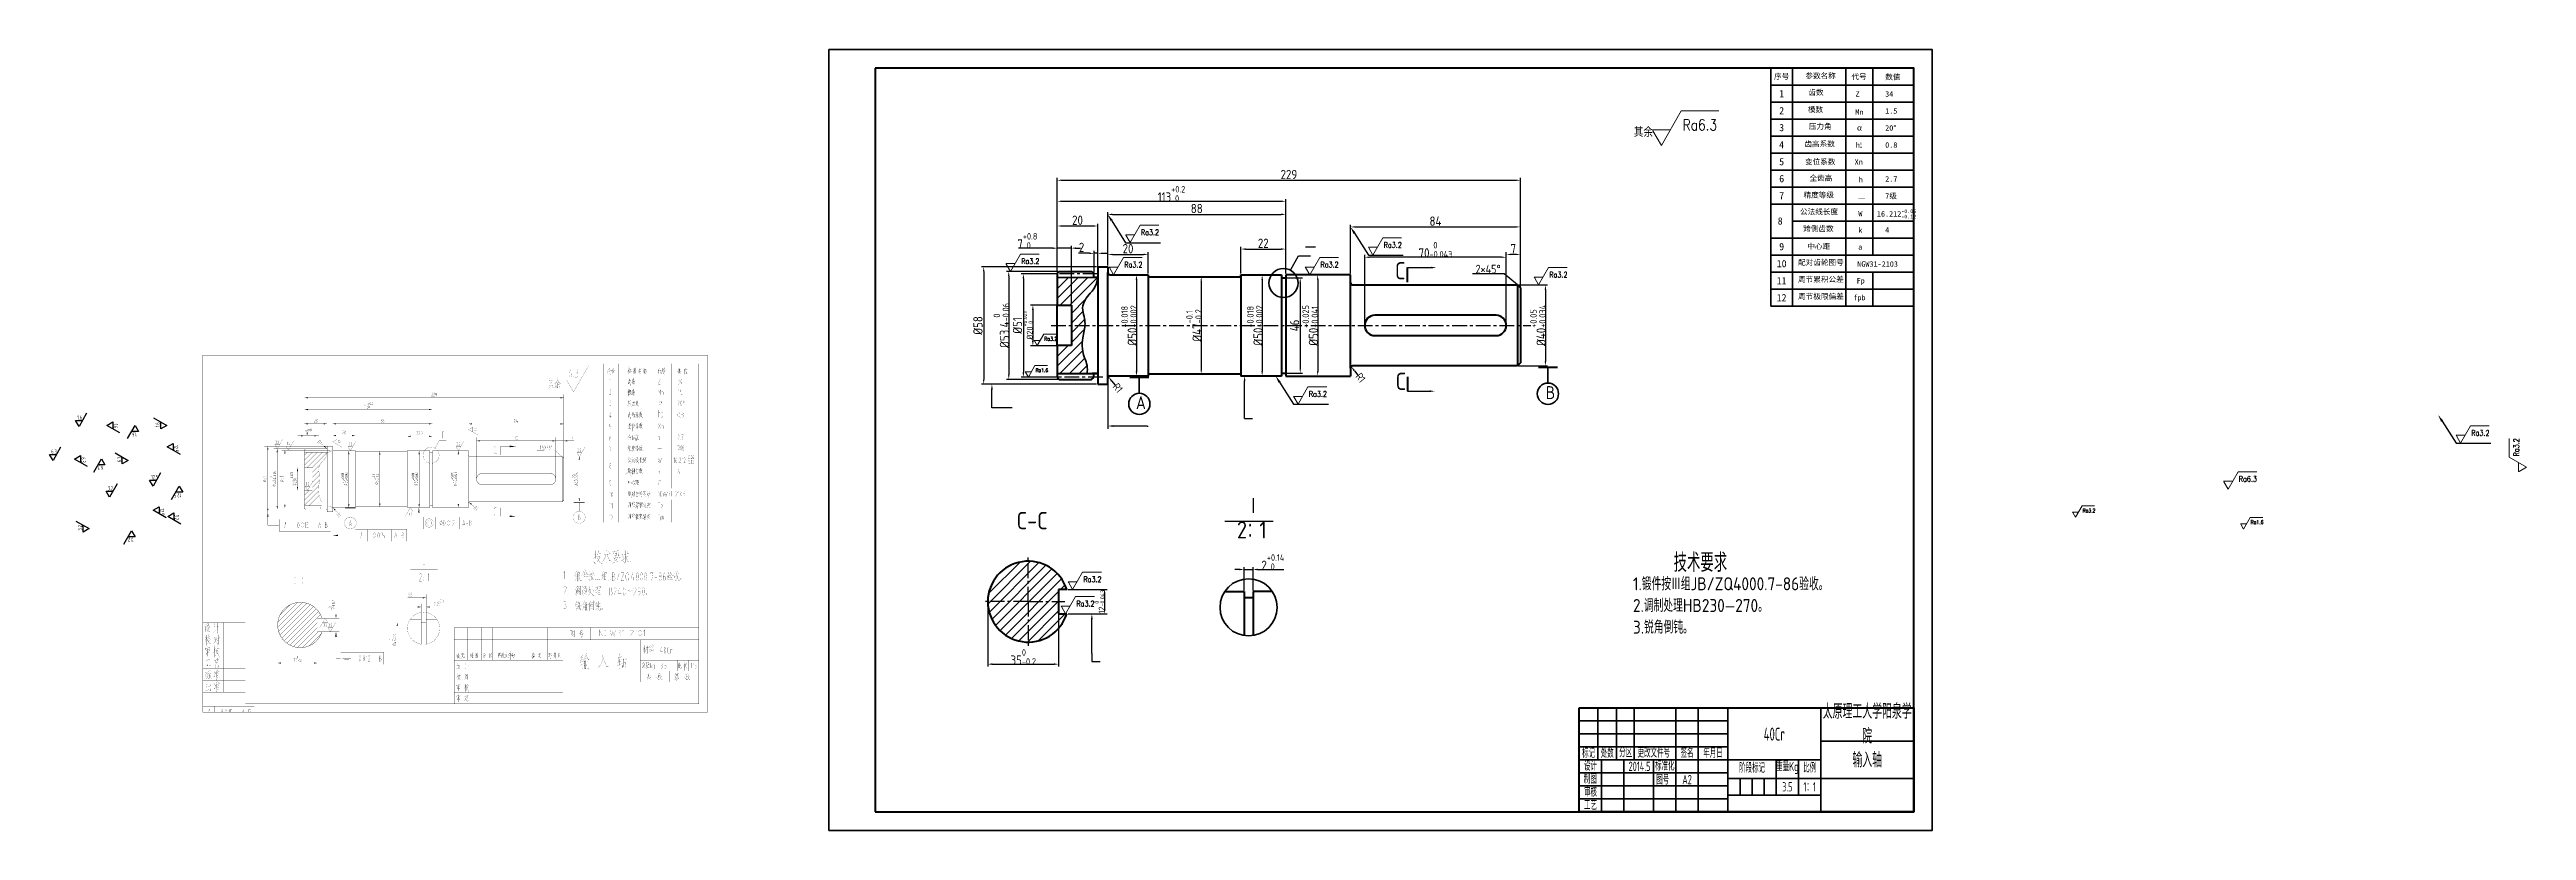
# Model space of a CAD drawing. Header units: millimetres. Extents: x 65 to 1398, y -63 to 357.
import ezdxf
from ezdxf import colors
from ezdxf.entities.mleader import LeaderData, LeaderLine
from ezdxf.math import Vec2, Vec3

# ---------------------------------------------------------------- set-up
doc = ezdxf.new("R2010")
doc.units = ezdxf.units.MM
doc.header["$LTSCALE"] = 0.25
doc.linetypes.add('CENTER', pattern=[50.8, 31.75, -6.35, 6.35, -6.35])
for name, color, linetype in [('2细线层', 4, 'Continuous'), ('H', 7, 'Continuous'), ('P', 7, 'Continuous'), ('中心线', 1, 'CENTER'), ('剖面线', 2, 'Continuous'), ('标注线', 3, 'Continuous'), ('细实线层', 7, 'Continuous')]:
    doc.layers.add(name, color=color, linetype=linetype)
for name, color, linetype, lineweight in [('图层2', 7, 'Continuous', 9), ('粗实线', 6, 'Continuous', 70), ('细实线', 6, 'Continuous', 35), ('轮廓', 7, 'Continuous', 50)]:
    doc.layers.add(name, color=color, linetype=linetype, lineweight=lineweight)
doc.styles.add('biaozhu', font='gbenor.shx', dxfattribs={"height": 5, "bigfont": 'gbcbig.shx'})
doc.styles.add('gbcbig1', font='gbenor.shx', dxfattribs={"width": 0.7, "height": 5, "bigfont": 'gbcbig.shx'})
doc.styles.get("Standard").update_dxf_attribs({"font": 'txt.shx', "bigfont": '@extfont2.shx'})
doc.styles.add('TH_GBDIM', font='romans.shx', dxfattribs={"width": 0.8, "bigfont": 'gbcbig.shx'})
doc.dimstyles.new('ISO-25', dxfattribs={"dimtxt": 5, "dimasz": 2.5, "dimexe": 1.25, "dimexo": 0.625, "dimtad": 1, "dimtxsty": 'biaozhu', "dimcen": 2.5, "dimadec": 0, "dimazin": 0, "dimtfac": 1, "dimtmove": 0, "dimatfit": 0, "dimfxl": 1, "dimarcsym": 0})

msp = doc.modelspace()

# ---------------------------------------------------------------- texts
at = {"layer": '标注线', "attachment_point": 1}
for s, width, gutter_width, insert, char_height, style in [('其余', 34.41177, 12.5, (917.349, 315.456), 5.2016, 'biaozhu'), ('C', 17.40802, 12.5, (788.779, 242.976), 9.288, 'biaozhu'), ('2×45%%D', 22.1127, 12.5, (832.186, 241.546), 4.6442, 'biaozhu'), ('C', 53.9499, 12.5, (789.133, 183.505), 9.288, 'biaozhu'), ('B', 65.40567, 12.5, (869.979, 176.245), 6.966, 'biaozhu'), ('1.6', 18.05862, 25, (79.419, 160.533), 2.2757, 'gbcbig1'), ('A', 49.20606, 12.5, (649.351, 170.856), 6.966, 'biaozhu'), ('6.3', 18.05862, 25, (65.416, 142.327), 2.2757, 'gbcbig1'), ('3.2', 18.05862, 25, (95.895, 122.531), 2.2757, 'gbcbig1'), ('12.5', 18.05862, 25, (119.238, 128.439), 2.2757, 'gbcbig1'), ('C-C', 55.59251, 12.5, (585.093, 108.564), 9.2884, 'biaozhu'), ('Ⅰ', 40.155, 12.5, (709.237, 116.373), 9.288, 'biaozhu'), ('2：1', 45.25789, 12.5, (703.736, 103.61), 9.2884, 'biaozhu'), ('技术要求', 97.9061, 25, (938.808, 86.372), 10, 'biaozhu'), ('1.锻件按Ⅲ组JB/ZQ4000.7-86验收。\\P2.调制处理HB230—270。\\P3.锐角倒钝。', 269.7804, 25, (916.93, 73.443), 7, 'biaozhu')]:
    msp.add_mtext_dynamic_manual_height_columns(s, width=width, gutter_width=gutter_width, heights=[0], dxfattribs=dict(at, insert=insert, char_height=char_height, style=style))
at = {"layer": '标注线', "insert": (739.438, 254.242), "char_height": 6.966, "attachment_point": 1}
msp.add_mtext_dynamic_manual_height_columns('Ⅰ', width=12.36532, gutter_width=12.5, heights=[0], dxfattribs=at)
at = {"layer": '标注线', "char_height": 4.0637, "attachment_point": 5, "rotation": 308.933367, "style": 'biaozhu'}
for insert in [(639.613, 175.305), (770.294, 180.792)]:
    msp.add_mtext('R1', dxfattribs=dict(at, insert=insert))
at = {"layer": '标注线', "char_height": 2.2757, "attachment_point": 1, "style": 'gbcbig1'}
for s, insert, rotation in [('1.6', (101.298, 156.135), 270), ('1.6', (111.572, 149.137), 180), ('1.6', (121.588, 154.164), 90), ('6.3', (83.908, 138.026), 270), ('6.3', (93.404, 131.178), 180), ('6.3', (100.876, 135.329), 90), ('12.5', (126.236, 110.505), 270), ('3.2', (134.154, 107.143), 270), ('12.5', (135.299, 116.415), 180), ('3.2', (79.83, 98.635), 90), ('3.2', (109.683, 92.412), 180)]:
    msp.add_mtext_dynamic_manual_height_columns(s, width=18.05862, gutter_width=25, heights=[0], dxfattribs=dict(at, insert=insert, rotation=rotation))
at = {"layer": '细实线'}
for s, width, insert, char_height, attachment_point in [('{\\fSimSun|b0|i0|c134|p2;\\H0.6x;序号}', 12.047, (996.967, 342.721), 4.87647, 5), ('{\\fSimSun|b0|i0|c134|p2;1}', 12.047, (996.967, 333.587), 3.90118, 5), ('{\\fSimSun|b0|i0|c134|p2;参数名称}', 29.333, (1009.726, 344.639), 2.92588, 1), ('{\\fSimSun|b0|i0|c134|p2;齿数}', 29.333, (1011.305, 335.752), 2.92588, 1), ('{\\fSimSun|b0|i0|c134|p2;代号}', 15.011, (1034.539, 344.127), 2.92588, 1), ('{\\fSimSun|b0|i0|c134|p2;Z}', 15.011, (1036.732, 334.902), 2.92588, 1), ('{\\fSimSun|b0|i0|c134|p2;34}', 22.507, (1052.696, 334.886), 2.92588, 1), ('{\\fSimSun|b0|i0|c134|p2;数值}', 22.507, (1052.696, 344.02), 2.92588, 1), ('{\\fSimSun|b0|i0|c134|p2;2}', 12.047, (996.967, 324.435), 3.90118, 5), ('{\\fSimSun|b0|i0|c134|p2;模数}', 29.333, (1011.099, 326.473), 2.92588, 1), ('{\\fSimSun|b0|i0|c134|p2;Mn}', 15.011, (1036.577, 325.131), 2.92588, 1), ('{\\fSimSun|b0|i0|c134|p2;1.5}', 22.507, (1052.696, 325.734), 2.92588, 1), ('{\\fSimSun|b0|i0|c134|p2;4}', 12.047, (996.967, 306.148), 3.90118, 5), ('{\\fSimSun|b0|i0|c134|p2;3}', 12.047, (996.967, 315.3), 3.90118, 5), ('{\\fSimSun|b0|i0|c134|p2;齿高系数}', 29.333, (1009.219, 308.028), 2.92588, 1), ('\\pi8.7741;{\\fSimSun|b0|i0|c134|p2;压力角}', 29.333, (1002.841, 317.466), 2.92588, 1), ('\\A1;{\\fSimSun|b0|i0|c134|p2;h\\H0.46667x;\\Sx^ a;}', 15.011, (1036.87, 307.554), 2.92588, 1), ('{\\fSimSun|b0|i0|c134|p2;α}', 15.011, (1037.47, 316.706), 2.92588, 1), ('{\\fSimSun|b0|i0|c134|p2;20%%D}', 22.507, (1052.696, 316.599), 2.92588, 1), ('{\\fSimSun|b0|i0|c134|p2;0.8}', 22.507, (1052.696, 307.447), 2.92588, 1), ('{\\fSimSun|b0|i0|c134|p2;5}', 12.047, (996.967, 296.996), 3.90118, 5), ('{\\fSimSun|b0|i0|c134|p2;变位系数}', 29.333, (1009.523, 298.399), 2.92588, 1), ('{\\fSimSun|b0|i0|c134|p2;Xn}', 15.011, (1036.232, 298.337), 2.92588, 1), ('{\\fSimSun|b0|i0|c134|p2;6}', 12.047, (996.967, 287.861), 3.90118, 5), ('{\\fSimSun|b0|i0|c134|p2;7}', 12.047, (996.967, 278.709), 3.90118, 5), ('{\\fSimSun|b0|i0|c134|p2;精度等级}', 29.333, (1008.744, 280.572), 2.92588, 1), ('{\\fSimSun|b0|i0|c134|p2;全齿高}', 29.333, (1011.918, 289.628), 2.92588, 1), ('{\\fSimSun|b0|i0|c134|p2;h}', 15.011, (1038.441, 288.782), 2.92588, 1), ('{\\fSimSun|b0|i0|c134|p2;2.7}', 22.507, (1052.696, 289.16), 2.92588, 1), ('{\\fSimSun|b0|i0|c134|p2;7级}', 22.507, (1052.696, 280.008), 2.92588, 1), ('{\\fSimSun|b0|i0|c134|p2;8}', 12.047, (996.166, 265.093), 3.90118, 5), ('{\\fSimSun|b0|i0|c134|p2;公法线长度}', 29.333, (1006.859, 271.555), 2.92588, 1), ('{\\fSimSun|b0|i0|c134|p2;—}', 15.011, (1038.056, 279.13), 2.92588, 1), ('{\\fSimSun|b0|i0|c134|p2;W}', 15.011, (1038.24, 270.51), 2.92588, 1), ('\\A1;{\\fSimSun|b0|i0|c134|p2;16.212\\H0.7x;\\S-0.06^ -0.12;}', 22.507, (1048.24, 271.372), 2.92588, 1), ('{\\fSimSun|b0|i0|c134|p2;跨侧齿数}', 29.333, (1008.545, 262.44), 2.92588, 1), ('{\\fSimSun|b0|i0|c134|p2;中心距}', 29.333, (1010.772, 252.964), 2.92588, 1), ('{\\fSimSun|b0|i0|c134|p2;k}', 15.011, (1038.239, 261.647), 2.92588, 1), ('{\\fSimSun|b0|i0|c134|p2;4}', 22.507, (1052.696, 261.721), 2.92588, 1), ('{\\fSimSun|b0|i0|c134|p2;10}', 12.047, (996.967, 242.135), 3.90118, 5), ('{\\fSimSun|b0|i0|c134|p2;9}', 12.047, (996.967, 251.27), 3.90118, 5), ('{\\fSimSun|b0|i0|c134|p2;配对齿轮图号}', 29.333, (1005.8, 244.301), 2.92588, 1), ('{\\fSimSun|b0|i0|c134|p2;NGW31-2103}', 37.518, (1037.66, 243.417), 2.92588, 1), ('{\\fSimSun|b0|i0|c134|p2;a}', 15.011, (1038.168, 252.564), 2.92588, 1), ('{\\fSimSun|b0|i0|c134|p2;11}', 12.047, (996.967, 232.983), 3.90118, 5), ('{\\fSimSun|b0|i0|c134|p2;周节累积公差}', 29.333, (1005.8, 235.149), 2.92588, 1), ('{\\fSimSun|b0|i0|c134|p2;Fp}', 15.011, (1037.334, 234.389), 2.92588, 1), ('{\\fSimSun|b0|i0|c134|p2;12}', 12.047, (996.967, 223.849), 3.90118, 5), ('{\\fSimSun|b0|i0|c134|p2;周节极限偏差}', 29.333, (1005.8, 226.014), 2.92588, 1), ('{\\fSimSun|b0|i0|c134|p2;fpb}', 15.011, (1035.57, 225.371), 2.92588, 1)]:
    msp.add_mtext_dynamic_manual_height_columns(s, width=width, gutter_width=12.5, heights=[0], dxfattribs=dict(at, insert=insert, char_height=char_height, attachment_point=attachment_point))
at = {"layer": '细实线', "color": 0, "attachment_point": 5, "style": 'gbcbig1'}
for s, insert, char_height, width in [('40Cr', (993.041, -10.897), 7, 50), ('太原理工大学阳泉学院', (1043.041, -5.307), 8, 50), ('标记', (893.041, -21.178), 5, 10), ('设计', (894.041, -28.128), 5, 12), ('处数', (903.041, -21.178), 5, 10), ('分区', (913.008, -20.867), 5, 10), ('2014.5', (920.453, -28.255), 5, 16), ('更改文件号', (928.109, -21.026), 5, 26), ('标准化', (934.041, -28.056), 5, 12), ('签名', (946.041, -21.128), 5, 12), ('年月日', (960.041, -21.178), 5, 16), ('阶段标记', (981.041, -29.178), 5, 26), ('重量Kg', (1000.041, -29.078), 5, 12), ('比例', (1012.041, -29.078), 5, 12), ('输入轴', (1043.041, -24.811), 8, 50), ('制图', (893.962, -35.088), 5, 12), ('审核', (894.041, -42.128), 5, 12), ('图号', (932.942, -35.515), 5, 16), ('A2', (946.042, -35.359), 5, 16), ('3.5', (1000.027, -39.254), 5, 12), ('1：1', (1012.041, -39.253), 5, 12), ('工艺', (894.041, -49.128), 5, 12)]:
    msp.add_mtext(s, dxfattribs=dict(at, insert=insert, char_height=char_height, width=width))
at = {"layer": '细实线层', "attachment_point": 1, "style": 'TH_GBDIM'}
for s, insert, char_height in [('Ra6.3', (943.721, 319.749), 6), ('Ra1.6', (595.27, 185.815), 2), ('Ra6.3', (1243.041, 127.841), 3), ('Ra1.6', (1249.493, 104.083), 2)]:
    msp.add_mtext_dynamic_manual_height_columns(s, width=13.07369, gutter_width=25, heights=[0], dxfattribs=dict(at, insert=insert, char_height=char_height))

# ---------------------------------------------------------------- blocks, each defined once
blk = doc.blocks.new('*D1')
at = {"layer": 'Defpoints', "color": 0}
for p in [(607, 219.8), (593.9, 198), (607, 198)]:
    blk.add_point(p, dxfattribs=at)
at = {"layer": '标注线', "color": 0, "lineweight": -2, "transparency": 16777216}
for p, q in [((606.4, 219.8), (592.6, 219.8)), ((593.9, 217.3), (593.9, 200.5)), ((606.4, 198), (592.6, 198))]:
    blk.add_line(p, q, dxfattribs=at)
at = {"layer": '标注线', "color": 0, "transparency": 16777216}
for points in [[(593.4, 217.3), (594.3, 217.3), (593.9, 219.8)], [(593.4, 200.5), (594.3, 200.5), (593.9, 198)]]:
    blk.add_solid(points, dxfattribs=at)
at = {"layer": '标注线', "color": 0, "transparency": 16777216, "insert": (591.1, 208.9), "char_height": 5, "attachment_point": 5, "rotation": 90, "style": 'biaozhu'}
blk.add_mtext('{\\H0.625x;%%C20\\H0.7x;\\S+0.021^  0;}', dxfattribs=at)
blk = doc.blocks.new('*D2')
at = {"layer": 'Defpoints', "color": 0}
for p in [(607, 236.7), (588.8, 181.1), (607, 181.1)]:
    blk.add_point(p, dxfattribs=at)
at = {"layer": '标注线', "color": 0, "lineweight": -2, "transparency": 16777216}
for p, q in [((606.4, 236.7), (587.5, 236.7)), ((588.8, 234.2), (588.8, 183.6)), ((606.4, 181.1), (587.5, 181.1))]:
    blk.add_line(p, q, dxfattribs=at)
at = {"layer": '标注线', "color": 0, "transparency": 16777216}
for points in [[(588.3, 234.2), (589.2, 234.2), (588.8, 236.7)], [(588.3, 183.6), (589.2, 183.6), (588.8, 181.1)]]:
    blk.add_solid(points, dxfattribs=at)
at = {"layer": '标注线', "color": 0, "transparency": 16777216, "insert": (585.6, 208.9), "char_height": 5, "attachment_point": 5, "rotation": 90, "style": 'biaozhu'}
blk.add_mtext('%%C51', dxfattribs=at)
blk = doc.blocks.new('*D3')
at = {"layer": 'Defpoints', "color": 0}
for p in [(608.1, 238), (580.9, 179.9), (608.1, 179.9)]:
    blk.add_point(p, dxfattribs=at)
at = {"layer": '标注线', "color": 0, "lineweight": -2, "transparency": 16777216}
for p, q in [((607.5, 238), (579.6, 238)), ((580.9, 235.5), (580.9, 182.4)), ((607.5, 179.9), (579.6, 179.9))]:
    blk.add_line(p, q, dxfattribs=at)
at = {"layer": '标注线', "color": 0, "transparency": 16777216}
for points in [[(580.5, 235.5), (581.3, 235.5), (580.9, 238)], [(580.5, 182.4), (581.3, 182.4), (580.9, 179.9)]]:
    blk.add_solid(points, dxfattribs=at)
at = {"layer": '标注线', "color": 0, "transparency": 16777216, "insert": (576.9, 208.9), "char_height": 5, "attachment_point": 5, "rotation": 90, "style": 'biaozhu'}
blk.add_mtext('%%C53.4{\\H0.7x;\\S 0^ -0.06;}', dxfattribs=at)
blk = doc.blocks.new('*D4')
at = {"layer": 'Defpoints', "color": 0}
for p in [(628.8, 240.5), (567.4, 177.3), (628.8, 177.3)]:
    blk.add_point(p, dxfattribs=at)
at = {"layer": '标注线', "color": 0, "lineweight": -2, "transparency": 16777216}
for p, q in [((628.1, 240.5), (566.2, 240.5)), ((567.4, 238), (567.4, 179.8)), ((628.1, 177.3), (566.2, 177.3))]:
    blk.add_line(p, q, dxfattribs=at)
at = {"layer": '标注线', "color": 0, "transparency": 16777216}
for points in [[(567, 238), (567.8, 238), (567.4, 240.5)], [(567, 179.8), (567.8, 179.8), (567.4, 177.3)]]:
    blk.add_solid(points, dxfattribs=at)
at = {"layer": '标注线', "color": 0, "transparency": 16777216, "insert": (564.3, 208.9), "char_height": 5, "attachment_point": 5, "rotation": 90, "style": 'biaozhu'}
blk.add_mtext('%%C58', dxfattribs=at)
blk = doc.blocks.new('*D5')
at = {"layer": 'Defpoints', "color": 0}
for p in [(614.6, 250.5), (607, 236.9), (614.6, 219.8)]:
    blk.add_point(p, dxfattribs=at)
at = {"layer": '标注线', "color": 0, "lineweight": -2, "transparency": 16777216}
for p, q in [((604.5, 250.5), (586.1, 250.5)), ((607, 237.5), (607, 251.7)), ((614.6, 250.5), (607, 250.5)), ((614.6, 220.4), (614.6, 251.7)), ((617.1, 250.5), (619.6, 250.5))]:
    blk.add_line(p, q, dxfattribs=at)
at = {"layer": '标注线', "color": 0, "transparency": 16777216}
for points in [[(604.5, 250.9), (604.5, 250), (607, 250.5)], [(617.1, 250.9), (617.1, 250), (614.6, 250.5)]]:
    blk.add_solid(points, dxfattribs=at)
at = {"layer": '标注线', "color": 0, "transparency": 16777216, "insert": (590.9, 254.4), "char_height": 5, "attachment_point": 5, "style": 'biaozhu'}
blk.add_mtext('7{\\H0.7x;\\S+0.8^  0;}', dxfattribs=at)
blk = doc.blocks.new('*D6')
at = {"layer": 'Defpoints', "color": 0}
for p in [(628.8, 262.4), (628.8, 240.5), (607, 236.9)]:
    blk.add_point(p, dxfattribs=at)
at = {"layer": '标注线', "color": 0, "lineweight": -2, "transparency": 16777216}
for p, q in [((607, 237.5), (607, 263.6)), ((609.5, 262.4), (626.3, 262.4)), ((628.8, 241.1), (628.8, 263.6))]:
    blk.add_line(p, q, dxfattribs=at)
at = {"layer": '标注线', "color": 0, "transparency": 16777216}
for points in [[(609.5, 262.8), (609.5, 262), (607, 262.4)], [(626.3, 262.8), (626.3, 262), (628.8, 262.4)]]:
    blk.add_solid(points, dxfattribs=at)
at = {"layer": '标注线', "color": 0, "transparency": 16777216, "insert": (617.9, 265.5), "char_height": 5, "attachment_point": 5, "style": 'biaozhu'}
blk.add_mtext('20', dxfattribs=at)
blk = doc.blocks.new('*D7')
at = {"layer": 'Defpoints', "color": 0}
for p in [(634.2, 240.5), (656, 247.1), (656, 236.1)]:
    blk.add_point(p, dxfattribs=at)
at = {"layer": '标注线', "color": 0, "lineweight": -2, "transparency": 16777216}
for p, q in [((634.2, 241.1), (634.2, 248.3)), ((636.7, 247.1), (653.5, 247.1)), ((656, 236.8), (656, 248.3))]:
    blk.add_line(p, q, dxfattribs=at)
at = {"layer": '标注线', "color": 0, "transparency": 16777216}
for points in [[(636.7, 247.5), (636.7, 246.7), (634.2, 247.1)], [(653.5, 247.5), (653.5, 246.7), (656, 247.1)]]:
    blk.add_solid(points, dxfattribs=at)
at = {"layer": '标注线', "color": 0, "transparency": 16777216, "insert": (645.1, 250.2), "char_height": 5, "attachment_point": 5, "style": 'biaozhu'}
blk.add_mtext('20', dxfattribs=at)
blk = doc.blocks.new('*D8')
at = {"layer": 'Defpoints', "color": 0}
for p in [(730, 268.6), (634.2, 241.2), (730, 236.1)]:
    blk.add_point(p, dxfattribs=at)
at = {"layer": '标注线', "color": 0, "lineweight": -2, "transparency": 16777216}
for p, q in [((634.2, 241.8), (634.2, 269.9)), ((636.7, 268.6), (727.5, 268.6)), ((730, 236.8), (730, 269.9))]:
    blk.add_line(p, q, dxfattribs=at)
at = {"layer": '标注线', "color": 0, "transparency": 16777216}
for points in [[(636.7, 269.1), (636.7, 268.2), (634.2, 268.6)], [(727.5, 269.1), (727.5, 268.2), (730, 268.6)]]:
    blk.add_solid(points, dxfattribs=at)
at = {"layer": '标注线', "color": 0, "transparency": 16777216, "insert": (682.1, 271.8), "char_height": 5, "attachment_point": 5, "style": 'biaozhu'}
blk.add_mtext('88', dxfattribs=at)
blk = doc.blocks.new('*D9')
at = {"layer": 'Defpoints', "color": 0}
for p in [(730, 250), (705.9, 236.1), (730, 236.1)]:
    blk.add_point(p, dxfattribs=at)
at = {"layer": '标注线', "color": 0, "lineweight": -2, "transparency": 16777216}
for p, q in [((705.9, 236.8), (705.9, 251.2)), ((708.4, 250), (727.5, 250)), ((730, 236.8), (730, 251.2))]:
    blk.add_line(p, q, dxfattribs=at)
at = {"layer": '标注线', "color": 0, "transparency": 16777216}
for points in [[(708.4, 250.4), (708.4, 249.6), (705.9, 250)], [(727.5, 250.4), (727.5, 249.6), (730, 250)]]:
    blk.add_solid(points, dxfattribs=at)
at = {"layer": '标注线', "color": 0, "transparency": 16777216, "insert": (717.9, 253.1), "char_height": 5, "attachment_point": 5, "style": 'biaozhu'}
blk.add_mtext('22', dxfattribs=at)
blk = doc.blocks.new('*D10')
at = {"layer": 'Defpoints', "color": 0}
for p in [(730, 275.7), (607, 236.9), (730, 236.1)]:
    blk.add_point(p, dxfattribs=at)
at = {"layer": '标注线', "color": 0, "lineweight": -2, "transparency": 16777216}
for p, q in [((607, 237.5), (607, 276.9)), ((609.5, 275.7), (727.5, 275.7)), ((730, 236.8), (730, 276.9))]:
    blk.add_line(p, q, dxfattribs=at)
at = {"layer": '标注线', "color": 0, "transparency": 16777216}
for points in [[(609.5, 276.1), (609.5, 275.3), (607, 275.7)], [(727.5, 276.1), (727.5, 275.3), (730, 275.7)]]:
    blk.add_solid(points, dxfattribs=at)
at = {"layer": '标注线', "color": 0, "transparency": 16777216, "insert": (668.5, 279.7), "char_height": 5, "attachment_point": 5, "style": 'biaozhu'}
blk.add_mtext('113{\\H0.7x;\\S+0.2^  0;}', dxfattribs=at)
blk = doc.blocks.new('*D11')
at = {"layer": 'Defpoints', "color": 0}
for p in [(856.3, 287), (607, 236.9), (856.3, 229.1)]:
    blk.add_point(p, dxfattribs=at)
at = {"layer": '标注线', "color": 0, "lineweight": -2, "transparency": 16777216}
for p, q in [((607, 237.5), (607, 288.3)), ((609.5, 287), (853.8, 287)), ((856.3, 229.7), (856.3, 288.3))]:
    blk.add_line(p, q, dxfattribs=at)
at = {"layer": '标注线', "color": 0, "transparency": 16777216}
for points in [[(609.5, 287.4), (609.5, 286.6), (607, 287)], [(853.8, 287.4), (853.8, 286.6), (856.3, 287)]]:
    blk.add_solid(points, dxfattribs=at)
at = {"layer": '标注线', "color": 0, "transparency": 16777216, "insert": (731.7, 290.1), "char_height": 5, "attachment_point": 5, "style": 'biaozhu'}
blk.add_mtext('229', dxfattribs=at)
blk = doc.blocks.new('*D12')
at = {"layer": 'Defpoints', "color": 0}
for p in [(856.3, 261.9), (764.9, 236.1), (856.3, 229.1)]:
    blk.add_point(p, dxfattribs=at)
at = {"layer": '标注线', "color": 0, "lineweight": -2, "transparency": 16777216}
for p, q in [((764.9, 236.8), (764.9, 263.1)), ((767.4, 261.9), (853.8, 261.9)), ((856.3, 229.7), (856.3, 263.1))]:
    blk.add_line(p, q, dxfattribs=at)
at = {"layer": '标注线', "color": 0, "transparency": 16777216}
for points in [[(767.4, 262.3), (767.4, 261.5), (764.9, 261.9)], [(853.8, 262.3), (853.8, 261.5), (856.3, 261.9)]]:
    blk.add_solid(points, dxfattribs=at)
at = {"layer": '标注线', "color": 0, "transparency": 16777216, "insert": (810.6, 265), "char_height": 5, "attachment_point": 5, "style": 'biaozhu'}
blk.add_mtext('84', dxfattribs=at)
blk = doc.blocks.new('*D13')
at = {"layer": 'Defpoints', "color": 0}
for p in [(772.5, 245.6), (772.5, 208.9), (848.7, 208.9)]:
    blk.add_point(p, dxfattribs=at)
at = {"layer": '标注线', "color": 0, "lineweight": -2, "transparency": 16777216}
for p, q in [((772.5, 209.5), (772.5, 246.9)), ((846.2, 245.6), (775, 245.6)), ((848.7, 209.5), (848.7, 246.9))]:
    blk.add_line(p, q, dxfattribs=at)
at = {"layer": '标注线', "color": 0, "transparency": 16777216}
for points in [[(775, 246), (775, 245.2), (772.5, 245.6)], [(846.2, 246), (846.2, 245.2), (848.7, 245.6)]]:
    blk.add_solid(points, dxfattribs=at)
at = {"layer": '标注线', "color": 0, "transparency": 16777216, "insert": (810.6, 249.6), "char_height": 5, "attachment_point": 5, "style": 'biaozhu'}
blk.add_mtext('70{\\H0.7x;\\S 0^ -0.043;}', dxfattribs=at)
blk = doc.blocks.new('*D14')
at = {"layer": 'Defpoints', "color": 0}
for p in [(848.7, 247.1), (848.7, 229.1), (856.3, 229.1)]:
    blk.add_point(p, dxfattribs=at)
at = {"layer": '标注线', "color": 0, "lineweight": -2, "transparency": 16777216}
for p, q in [((848.7, 229.7), (848.7, 248.4)), ((853.8, 247.1), (851.2, 247.1)), ((856.3, 229.7), (856.3, 248.4))]:
    blk.add_line(p, q, dxfattribs=at)
at = {"layer": '标注线', "color": 0, "transparency": 16777216}
for points in [[(851.2, 247.5), (851.2, 246.7), (848.7, 247.1)], [(853.8, 247.5), (853.8, 246.7), (856.3, 247.1)]]:
    blk.add_solid(points, dxfattribs=at)
at = {"layer": '标注线', "color": 0, "transparency": 16777216, "insert": (852.5, 250.2), "char_height": 5, "attachment_point": 5, "style": 'biaozhu'}
blk.add_mtext('7', dxfattribs=at)
blk = doc.blocks.new('*D15')
at = {"layer": 'Defpoints', "color": 0}
for p in [(649.7, 236.1), (649.7, 181.7), (649.7, 181.7)]:
    blk.add_point(p, dxfattribs=at)
at = {"layer": '标注线', "color": 0, "lineweight": -2, "transparency": 16777216}
for p, q in [((649, 236.1), (648.4, 236.1)), ((649.7, 233.6), (649.7, 184.2)), ((649, 181.7), (648.4, 181.7))]:
    blk.add_line(p, q, dxfattribs=at)
at = {"layer": '标注线', "color": 0, "transparency": 16777216}
for points in [[(649.2, 233.6), (650.1, 233.6), (649.7, 236.1)], [(649.2, 184.2), (650.1, 184.2), (649.7, 181.7)]]:
    blk.add_solid(points, dxfattribs=at)
at = {"layer": '标注线', "color": 0, "transparency": 16777216, "insert": (645.7, 208.9), "char_height": 5, "attachment_point": 5, "rotation": 90, "style": 'biaozhu'}
blk.add_mtext('%%C50{\\H0.7x;\\S+0.018^ +0.002;}', dxfattribs=at)
blk = doc.blocks.new('*D17')
at = {"layer": 'Defpoints', "color": 0}
for p in [(717.3, 236.1), (717.3, 181.7), (717.3, 181.7)]:
    blk.add_point(p, dxfattribs=at)
at = {"layer": '标注线', "color": 0, "lineweight": -2, "transparency": 16777216}
for p, q in [((716.7, 236.1), (716, 236.1)), ((717.3, 233.6), (717.3, 184.2)), ((716.7, 181.7), (716, 181.7))]:
    blk.add_line(p, q, dxfattribs=at)
at = {"layer": '标注线', "color": 0, "transparency": 16777216}
for points in [[(716.9, 233.6), (717.7, 233.6), (717.3, 236.1)], [(716.9, 184.2), (717.7, 184.2), (717.3, 181.7)]]:
    blk.add_solid(points, dxfattribs=at)
at = {"layer": '标注线', "color": 0, "transparency": 16777216, "insert": (713.4, 208.9), "char_height": 5, "attachment_point": 5, "rotation": 90, "style": 'biaozhu'}
blk.add_mtext('%%C50{\\H0.7x;\\S+0.018^ +0.002;}', dxfattribs=at)
blk = doc.blocks.new('*D18')
at = {"layer": 'Defpoints', "color": 0}
for p in [(754.9, 236.1), (747.2, 181.7), (754.9, 181.7)]:
    blk.add_point(p, dxfattribs=at)
at = {"layer": '标注线', "color": 0, "lineweight": -2, "transparency": 16777216}
for p, q in [((754.3, 236.1), (746, 236.1)), ((747.2, 233.6), (747.2, 184.2)), ((754.3, 181.7), (746, 181.7))]:
    blk.add_line(p, q, dxfattribs=at)
at = {"layer": '标注线', "color": 0, "transparency": 16777216}
for points in [[(746.8, 233.6), (747.6, 233.6), (747.2, 236.1)], [(746.8, 184.2), (747.6, 184.2), (747.2, 181.7)]]:
    blk.add_solid(points, dxfattribs=at)
at = {"layer": '标注线', "color": 0, "transparency": 16777216, "insert": (743.2, 208.9), "char_height": 5, "attachment_point": 5, "rotation": 90, "style": 'biaozhu'}
blk.add_mtext('%%C50{\\H0.7x;\\S-0.025^ -0.041;}', dxfattribs=at)
blk = doc.blocks.new('*D19')
at = {"layer": 'Defpoints', "color": 0}
for p in [(854.7, 230.7), (854.7, 187.1), (869.8, 187.1)]:
    blk.add_point(p, dxfattribs=at)
at = {"layer": '标注线', "color": 0, "lineweight": -2, "transparency": 16777216}
for p, q in [((855.3, 230.7), (871, 230.7)), ((869.8, 228.2), (869.8, 189.6)), ((855.3, 187.1), (871, 187.1))]:
    blk.add_line(p, q, dxfattribs=at)
at = {"layer": '标注线', "color": 0, "transparency": 16777216}
for points in [[(869.4, 228.2), (870.2, 228.2), (869.8, 230.7)], [(869.4, 189.6), (870.2, 189.6), (869.8, 187.1)]]:
    blk.add_solid(points, dxfattribs=at)
at = {"layer": '标注线', "color": 0, "transparency": 16777216, "insert": (865.8, 208.9), "char_height": 5, "attachment_point": 5, "rotation": 90, "style": 'biaozhu'}
blk.add_mtext('%%C40{\\H0.7x;\\S+0.05^ +0.034;}', dxfattribs=at)
blk = doc.blocks.new('*D20')
at = {"layer": 'Defpoints', "color": 0}
for p in [(569.6, 60.3), (607.7, 60.3), (607.7, 26.7)]:
    blk.add_point(p, dxfattribs=at)
at = {"layer": '标注线', "color": 0, "lineweight": -2, "transparency": 16777216}
for p, q in [((569.6, 59.7), (569.6, 25.5)), ((607.7, 59.7), (607.7, 25.5)), ((572.1, 26.7), (605.2, 26.7))]:
    blk.add_line(p, q, dxfattribs=at)
at = {"layer": '标注线', "color": 0, "transparency": 16777216}
for points in [[(572.1, 27.2), (572.1, 26.3), (569.6, 26.7)], [(605.2, 27.2), (605.2, 26.3), (607.7, 26.7)]]:
    blk.add_solid(points, dxfattribs=at)
at = {"layer": '标注线', "color": 0, "transparency": 16777216, "insert": (588.7, 30.6), "char_height": 5, "attachment_point": 5, "style": 'biaozhu'}
blk.add_mtext('35{\\H0.7x;\\S0^ -0.2;}', dxfattribs=at)
blk = doc.blocks.new('*D21')
at = {"layer": 'Defpoints', "color": 0}
for p in [(612.1, 66.9), (612.1, 53.8), (632.5, 53.8)]:
    blk.add_point(p, dxfattribs=at)
at = {"layer": '标注线', "color": 0, "lineweight": -2, "transparency": 16777216}
for p, q in [((612.7, 66.9), (633.8, 66.9)), ((612.8, 53.8), (633.8, 53.8)), ((632.5, 64.4), (632.5, 56.3))]:
    blk.add_line(p, q, dxfattribs=at)
at = {"layer": '标注线', "color": 0, "transparency": 16777216}
for points in [[(632.1, 64.4), (633, 64.4), (632.5, 66.9)], [(632.1, 56.3), (633, 56.3), (632.5, 53.8)]]:
    blk.add_solid(points, dxfattribs=at)
at = {"layer": '标注线', "color": 0, "transparency": 16777216, "insert": (629.8, 60.3), "char_height": 5, "attachment_point": 5, "rotation": 90, "style": 'biaozhu'}
blk.add_mtext('{\\H0.625x;12\\H0.7x;\\S 0^ -0.043;}', dxfattribs=at)
blk = doc.blocks.new('*D22')
at = {"layer": 'Defpoints', "color": 0}
for p in [(712.4, 77.6), (707.6, 65.8), (712.4, 65.8)]:
    blk.add_point(p, dxfattribs=at)
at = {"layer": '标注线', "color": 0, "lineweight": -2, "transparency": 16777216}
for p, q in [((705.1, 77.6), (702.6, 77.6)), ((707.6, 66.4), (707.6, 78.9)), ((707.6, 77.6), (712.4, 77.6)), ((712.4, 66.4), (712.4, 78.9)), ((714.9, 77.6), (728.9, 77.6))]:
    blk.add_line(p, q, dxfattribs=at)
at = {"layer": '标注线', "color": 0, "transparency": 16777216}
for points in [[(705.1, 78.1), (705.1, 77.2), (707.6, 77.6)], [(714.9, 78.1), (714.9, 77.2), (712.4, 77.6)]]:
    blk.add_solid(points, dxfattribs=at)
at = {"layer": '标注线', "color": 0, "transparency": 16777216, "insert": (723.1, 81.6), "char_height": 5, "attachment_point": 5, "style": 'biaozhu'}
blk.add_mtext('2{\\H0.7x;\\S+0.14^  0;}', dxfattribs=at)
blk = doc.blocks.new('粗糙度12.5')
at = {"layer": '标注线'}
for p, q in [((0, 0), (-2.9, 5)), ((-2.9, 5), (2.9, 5)), ((6.3, 11), (0, 0))]:
    blk.add_line(p, q, dxfattribs=at)
at = {"layer": '标注线', "insert": (-1.5, 9.2), "char_height": 3.5, "attachment_point": 1, "style": 'gbcbig1'}
blk.add_mtext_dynamic_manual_height_columns('12.5', width=18.059, gutter_width=25, heights=[0], dxfattribs=at)
blk = doc.blocks.new('000')
at = {"layer": '图层2'}
for p, q in [((-3, 5.2), (-3.2, 5.6)), ((-3.2, 5.6), (3.2, 5.6)), ((0, 0), (-3, 5.2)), ((0, 0), (7.1, 12.4)), ((7.1, 12.4), (20.6, 12.4))]:
    blk.add_line(p, q, dxfattribs=at)
at = {"layer": '细实线层', "insert": (7.7, 9.3), "char_height": 4, "attachment_point": 1, "style": 'TH_GBDIM'}
blk.add_mtext_dynamic_manual_height_columns('Ra3.2', width=13.074, gutter_width=25, heights=[0], dxfattribs=at)
blk = doc.blocks.new('*D28')
at = {"layer": 'Defpoints', "color": 0}
for p in [(730, 234.5), (730, 183.3), (737.8, 183.3)]:
    blk.add_point(p, dxfattribs=at)
at = {"layer": '标注线', "color": 0, "lineweight": -2, "transparency": 16777216}
for p, q in [((730.6, 234.5), (739.1, 234.5)), ((737.8, 232), (737.8, 185.8)), ((730.6, 183.3), (739.1, 183.3))]:
    blk.add_line(p, q, dxfattribs=at)
at = {"layer": '标注线', "color": 0, "transparency": 16777216}
for points in [[(737.4, 232), (738.2, 232), (737.8, 234.5)], [(737.4, 185.8), (738.2, 185.8), (737.8, 183.3)]]:
    blk.add_solid(points, dxfattribs=at)
at = {"layer": '标注线', "color": 0, "transparency": 16777216, "insert": (734.7, 208.9), "char_height": 5, "attachment_point": 5, "rotation": 90, "style": 'biaozhu'}
blk.add_mtext('46', dxfattribs=at)
blk = doc.blocks.new('*D30')
at = {"layer": 'Defpoints', "color": 0}
for p in [(687.7, 235.1), (684.5, 182.7), (687.7, 182.7)]:
    blk.add_point(p, dxfattribs=at)
at = {"layer": '标注线', "color": 0, "lineweight": -2, "transparency": 16777216}
for p, q in [((687, 235.1), (683.2, 235.1)), ((684.5, 232.6), (684.5, 185.2)), ((687, 182.7), (683.2, 182.7))]:
    blk.add_line(p, q, dxfattribs=at)
at = {"layer": '标注线', "color": 0, "transparency": 16777216}
for points in [[(684.1, 232.6), (684.9, 232.6), (684.5, 235.1)], [(684.1, 185.2), (684.9, 185.2), (684.5, 182.7)]]:
    blk.add_solid(points, dxfattribs=at)
at = {"layer": '标注线', "color": 0, "transparency": 16777216, "insert": (680.6, 208.9), "char_height": 5, "attachment_point": 5, "rotation": 90, "style": 'biaozhu'}
blk.add_mtext('%%C47{\\H0.7x;\\S-0.1^ -0.2;}', dxfattribs=at)
blk = doc.blocks.new('*D31')
at = {"layer": 'Defpoints', "color": 0}
for p in [(626.8, 247.7), (626.8, 236.7), (628.8, 234.7)]:
    blk.add_point(p, dxfattribs=at)
at = {"layer": '标注线', "color": 0, "lineweight": -2, "transparency": 16777216}
for p, q in [((624.3, 247.7), (618.5, 247.7)), ((626.8, 237.3), (626.8, 249)), ((628.8, 247.7), (626.8, 247.7)), ((628.8, 235.4), (628.8, 249)), ((631.3, 247.7), (633.8, 247.7))]:
    blk.add_line(p, q, dxfattribs=at)
at = {"layer": '标注线', "color": 0, "transparency": 16777216}
for points in [[(624.3, 248.1), (624.3, 247.3), (626.8, 247.7)], [(631.3, 248.1), (631.3, 247.3), (628.8, 247.7)]]:
    blk.add_solid(points, dxfattribs=at)
at = {"layer": '标注线', "color": 0, "transparency": 16777216, "insert": (620.1, 250.9), "char_height": 5, "attachment_point": 5, "style": 'biaozhu'}
blk.add_mtext('2', dxfattribs=at)

# ---------------------------------------------------------------- dimensions: what is measured, and where the dimension line sits
at = {"layer": '标注线'}
for base, p1, p2, text, picture, middle in [((856.336, 287.009), (606.996, 236.895), (856.336, 229.051), '229', '*D11', (731.666, 290.134)), ((730.018, 275.684), (606.996, 236.895), (730.018, 236.137), '113{\\H0.7x;\\S+0.2^  0;}', '*D10', (668.507, 279.665)), ((628.765, 262.39), (606.996, 236.895), (628.765, 240.478), '20', '*D6', (617.881, 265.515)), ((730.018, 268.641), (634.234, 241.204), (730.018, 236.137), '88', '*D8', (682.126, 271.766)), ((856.336, 261.88), (764.874, 236.137), (856.336, 229.051), '84', '*D12', (810.605, 265.005)), ((656.004, 247.095), (634.234, 240.478), (656.004, 236.137), '20', '*D7', (645.119, 250.22)), ((730.018, 249.982), (705.871, 236.137), (730.018, 236.137), '22', '*D9', (717.944, 253.107)), ((772.503, 245.62), (848.708, 208.92), (772.503, 208.909), '70{\\H0.7x;\\S 0^ -0.043;}', '*D13', (810.605, 249.587)), ((848.708, 247.104), (856.336, 229.051), (848.708, 229.051), '7', '*D14', (852.522, 250.229)), ((712.384, 77.644), (707.591, 65.807), (712.384, 65.807), '2{\\H0.7x;\\S+0.14^  0;}', '*D22', (723.145, 81.552)), ((607.712, 26.734), (569.62, 60.349), (607.712, 60.328), '35{\\H0.7x;\\S0^ -0.2;}', '*D20', (588.666, 30.642))]:
    dim = msp.add_linear_dim(base=base, p1=p1, p2=p2, text=text, dimstyle='ISO-25', dxfattribs=at)
    dim.commit()
    dim.dimension.update_dxf_attribs({"geometry": picture, "text_midpoint": middle})
dim = msp.add_linear_dim(base=(614.613, 250.463), p1=(606.996, 236.895), p2=(614.613, 219.815), text='7{\\H0.7x;\\S+0.8^  0;}', dimstyle='ISO-25', dxfattribs=at)
dim.commit()
dim.dimension.update_dxf_attribs({"geometry": '*D5', "text_midpoint": (590.939, 250.463), "dimtype": 160})
dim = msp.add_linear_dim(base=(626.765, 247.729), p1=(628.765, 234.745), p2=(626.765, 236.67), dimstyle='ISO-25', dxfattribs=at)
dim.commit()
dim.dimension.update_dxf_attribs({"geometry": '*D31', "text_midpoint": (620.129, 250.854)})
for base, p1, p2, text, picture, middle in [((567.41, 177.34), (628.765, 240.478), (628.765, 177.34), '%%C58', '*D4', (567.41, 208.909)), ((869.77, 187.15), (854.698, 230.71), (854.698, 187.15), '%%C40{\\H0.7x;\\S+0.05^ +0.034;}', '*D19', (869.77, 208.92)), ((632.545, 53.785), (612.114, 66.871), (612.136, 53.785), '{\\H0.625x;12\\H0.7x;\\S 0^ -0.043;}', '*D21', (632.545, 60.328))]:
    dim = msp.add_linear_dim(base=base, p1=p1, p2=p2, angle=90, text=text, dimstyle='ISO-25', dxfattribs=at)
    dim.commit()
    dim.dimension.update_dxf_attribs({"geometry": picture, "text_midpoint": middle, "dimtype": 160})
for base, p1, p2, text, picture, middle in [((580.883, 179.859), (608.081, 237.981), (608.081, 179.859), '%%C53.4{\\H0.7x;\\S 0^ -0.06;}', '*D3', (576.911, 208.92)), ((588.757, 181.15), (606.996, 236.67), (606.996, 181.15), '%%C51', '*D2', (585.632, 208.91)), ((593.865, 198.045), (606.996, 219.815), (606.996, 198.045), '{\\H0.625x;%%C20\\H0.7x;\\S+0.021^  0;}', '*D1', (591.143, 208.93)), ((649.655, 181.702), (649.655, 236.137), (649.655, 181.702), '%%C50{\\H0.7x;\\S+0.018^ +0.002;}', '*D15', (645.747, 208.92)), ((684.492, 182.728), (687.659, 235.069), (687.659, 182.728), '%%C47{\\H0.7x;\\S-0.1^ -0.2;}', '*D30', (680.584, 208.899)), ((717.278, 181.702), (717.278, 236.137), (717.278, 181.702), '%%C50{\\H0.7x;\\S+0.018^ +0.002;}', '*D17', (713.37, 208.92)), ((737.819, 183.32), (730.018, 234.52), (730.018, 183.32), '46', '*D28', (734.694, 208.92)), ((747.208, 181.702), (754.941, 236.137), (754.941, 181.702), '%%C50{\\H0.7x;\\S-0.025^ -0.041;}', '*D18', (743.24, 208.92))]:
    dim = msp.add_linear_dim(base=base, p1=p1, p2=p2, angle=90, text=text, dimstyle='ISO-25', dxfattribs=at)
    dim.commit()
    dim.dimension.update_dxf_attribs({"geometry": picture, "text_midpoint": middle})

# ---------------------------------------------------------------- hatches: boundary and pattern name
at = {"layer": 'H', "linetype": 'Continuous'}
for points in [[(203.558, 170.298), (203.558, 169.69), (201.734, 169.988), (203.558, 170.298)], [(203.558, 163.945), (203.558, 163.325), (201.734, 163.646), (203.558, 163.945)], [(268.792, 163.945), (268.792, 163.325), (270.627, 163.646), (268.792, 163.945)], [(339.531, 170.298), (339.531, 169.69), (341.366, 169.988), (339.531, 170.298)], [(199.899, 149.826), (199.899, 149.218), (201.734, 149.529), (199.899, 149.826)], [(203.558, 156.295), (203.558, 155.676), (201.734, 155.997), (203.558, 156.295)], [(207.824, 149.826), (207.824, 149.218), (206, 149.529), (207.824, 149.826)], [(212.09, 156.295), (212.09, 155.676), (213.926, 155.997), (212.09, 156.295)], [(218.811, 156.295), (218.811, 155.676), (216.976, 155.997), (218.811, 156.295)], [(218.811, 149.952), (218.811, 149.334), (216.976, 149.643), (218.811, 149.952)], [(227.344, 149.952), (227.344, 149.334), (229.168, 149.643), (227.344, 149.952)], [(258.929, 149.563), (258.929, 148.966), (257.093, 149.265), (258.929, 149.563)], [(268.792, 156.295), (268.792, 155.676), (270.627, 155.997), (268.792, 156.295)], [(268.792, 149.563), (268.792, 148.966), (270.627, 149.265), (268.792, 149.563)], [(291.97, 156.226), (291.97, 155.618), (290.135, 155.928), (291.97, 156.226)], [(296.237, 147.12), (296.237, 146.512), (294.402, 146.81), (296.237, 147.12)], [(335.253, 147.12), (335.253, 146.512), (337.088, 146.81), (335.253, 147.12)], [(335.253, 147.12), (335.253, 146.512), (337.088, 146.81), (335.253, 147.12)], [(339.531, 156.226), (339.531, 155.618), (341.366, 155.928), (339.531, 156.226)], [(343.178, 147.12), (343.178, 146.512), (341.366, 146.81), (343.178, 147.12)], [(181.721, 142.108), (182.34, 142.108), (182.031, 143.943), (181.721, 142.108)], [(186.802, 140.72), (187.398, 140.72), (187.1, 142.532), (186.802, 140.72)], [(190.942, 139.975), (191.55, 139.975), (191.24, 141.81), (190.942, 139.975)], [(212.584, 144.172), (212.194, 143.702), (213.788, 142.762), (212.584, 144.172)], [(225.302, 139.677), (225.922, 139.677), (225.623, 141.5), (225.302, 139.677)], [(242.024, 139.367), (242.632, 139.367), (242.333, 141.202), (242.024, 139.367)], [(263.16, 139.677), (263.78, 139.677), (263.482, 141.5), (263.16, 139.677)], [(284.275, 139.677), (284.894, 139.677), (284.584, 141.5), (284.275, 139.677)], [(315.596, 143.828), (312.293, 143.415), (312.293, 144.229), (315.596, 143.828)], [(349.417, 136.637), (350.025, 136.637), (349.715, 138.461), (349.417, 136.637)], [(197.72, 130.536), (198.328, 130.536), (198.03, 132.359), (197.72, 130.536)], [(197.72, 121.992), (198.328, 121.992), (198.03, 120.168), (197.72, 121.992)], [(182.031, 108.585), (182.363, 105.832), (181.687, 105.832), (182.031, 108.585)], [(181.721, 110.408), (182.34, 110.408), (182.031, 108.585), (181.721, 110.408)], [(186.802, 111.819), (187.398, 111.819), (187.1, 109.984), (186.802, 111.819)], [(190.942, 112.553), (191.55, 112.553), (191.24, 110.718), (190.942, 112.553)], [(218.57, 109.64), (218.112, 109.273), (217.217, 110.879), (218.57, 109.64)], [(223.571, 110.454), (223.571, 110.833), (229.339, 110.833), (229.339, 110.454), (223.571, 110.454)], [(225.302, 112.851), (225.922, 112.851), (225.623, 111.016), (225.302, 112.851)], [(242.024, 113.149), (242.632, 113.149), (242.333, 111.326), (242.024, 113.149)], [(263.367, 111.016), (263.711, 108.287), (263.046, 108.287), (263.367, 111.016)], [(263.16, 112.851), (263.78, 112.851), (263.482, 111.016), (263.16, 112.851)], [(284.275, 112.851), (284.894, 112.851), (284.584, 111.016), (284.275, 112.851)], [(291.878, 112.897), (291.477, 112.427), (290.296, 113.849), (291.878, 112.897)], [(346.768, 113.493), (346.768, 113.872), (352.536, 113.872), (352.536, 113.493), (346.768, 113.493)], [(349.417, 115.891), (350.025, 115.891), (349.715, 114.079), (349.417, 115.891)], [(216.976, 95.969), (219.717, 96.313), (219.717, 95.625), (216.976, 95.969)], [(315.596, 106.257), (312.293, 105.844), (312.293, 106.658), (315.596, 106.257)], [(262.794, 57.778), (262.794, 57.159), (264.629, 57.469), (262.794, 57.778)], [(265.477, 62.71), (265.477, 62.114), (267.313, 62.412), (265.477, 62.71)], [(269.136, 57.778), (269.136, 57.159), (267.313, 57.469), (269.136, 57.778)], [(218.731, 44.119), (219.075, 41.378), (218.387, 41.378), (218.731, 44.119)], [(218.421, 53.271), (219.029, 53.271), (218.731, 51.448), (218.421, 53.271)], [(218.421, 42.307), (219.029, 42.307), (218.731, 44.119), (218.421, 42.307)], [(251.417, 47.193), (252.013, 47.193), (251.715, 49.016), (251.417, 47.193)], [(189.176, 27.615), (189.176, 27.019), (187.352, 27.318), (189.176, 27.615)], [(206.861, 27.615), (206.861, 27.019), (208.695, 27.318), (206.861, 27.615)]]:
    msp.add_hatch(color=256, dxfattribs=at).paths.add_polyline_path(points)
at = {"layer": '剖面线'}
h = msp.add_hatch(dxfattribs=at)
h.set_pattern_fill('ANSI31', color=256, scale=1.161055)
h.set_pattern_definition([(45, (508.3036, -16.009), (-2.606644, 2.606644), [])])
edge = h.paths.add_edge_path()
edge.add_line((606.996, 234.786), (628.765, 234.745))
edge.add_spline(control_points=[(628.765, 234.745), (628.586, 233.086), (628.227, 229.759), (623.632, 225.443), (619.787, 219.774), (621.402, 213.97), (622.394, 208.587), (620.557, 202.887), (620.271, 196.595), (621.511, 191.626), (623.435, 187.4), (623.179, 184.511), (623.052, 183.075)], knot_values=[0, 0, 0, 0, 4.82491508, 9.67720945, 18.51854316, 23.27773115, 27.11528544, 34.83542676, 40.71706641, 45.81051928, 50.10765161, 54.35716301, 54.35716301, 54.35716301, 54.35716301], degree=3, periodic=0)
edge.add_line((623.052, 183.075), (606.996, 183.075))
edge.add_line((606.996, 183.075), (606.996, 198.045))
edge.add_line((606.996, 198.045), (614.613, 198.045))
edge.add_line((614.613, 198.045), (614.613, 219.815))
edge.add_line((614.613, 219.815), (606.996, 219.815))
edge.add_line((606.996, 219.815), (606.996, 234.786))
h = msp.add_hatch(dxfattribs=at)
h.set_pattern_fill('ANSI31', color=256, scale=1.161055)
h.set_pattern_definition([(45, (496.5888, -24.448), (-2.60664, 2.60664), [])])
edge = h.paths.add_edge_path()
edge.add_arc((591.369, 60.338), 21.749, 17.481332, 342.464144)
edge.add_line((612.107, 53.785), (607.712, 53.785))
edge.add_line((607.712, 53.785), (607.712, 66.871))
edge.add_line((607.712, 66.871), (612.114, 66.871))

# ---------------------------------------------------------------- linework, layer by layer
at = {"layer": 'P'}
for points, const_width in [([(147.063, 0.882), (418.677, 0.882), (418.677, 192.926), (147.063, 192.926), (147.063, 0.882)], 0.0858), ([(169.92, 5.458), (414.112, 5.458), (414.112, 188.35), (169.92, 188.35), (169.92, 5.458)], 0.171), ([(342.869, 179.565), (346.561, 173.142), (354.692, 187.237)], 0.0858), ([(362.813, 188.35), (362.813, 103)], 0.171), ([(370.646, 188.35), (370.646, 103)], 0.0858), ([(376.644, 186.137), (376.587, 185.988), (376.369, 185.575), (376.196, 185.299), (376.128, 185.323), (377.046, 185.517), (376.862, 185.838), (377.137, 185.402), (377.172, 185.323)], 0.0858), ([(389.718, 188.35), (389.718, 103)], 0.0858), ([(399.478, 188.35), (399.478, 121.292)], 0.0858), ([(332.936, 176.48), (336.125, 176.904)], 0.0858), ([(334.107, 176.354), (334.107, 176.193), (333.877, 175.815), (333.613, 175.528), (333.338, 175.241), (333.143, 175.081)], 0.0858), ([(333.304, 179.049), (335.666, 179.393)], 0.0858), ([(333.843, 180.218), (333.9, 180.012), (333.957, 176.698)], 0.0858), ([(333.923, 177.523), (334.726, 177.604)], 0.0858), ([(333.957, 178.269), (334.748, 178.43)], 0.0858), ([(334.783, 176.273), (335.368, 175.78), (335.609, 175.482), (335.666, 175.287), (335.46, 175.654)], 0.0858), ([(334.99, 180.345), (335.012, 180.218), (334.99, 176.778)], 0.0858), ([(338.12, 180.218), (338.098, 180.012), (337.834, 179.393), (337.559, 178.808), (337.249, 178.304), (336.859, 177.856), (336.572, 177.489), (336.389, 177.317)], 0.0858), ([(337.478, 176.744), (337.421, 176.514), (336.985, 175.941), (336.515, 175.482)], 0.0858), ([(337.971, 178.097), (338.006, 175.86), (337.971, 175.528), (337.914, 175.241), (337.501, 175.815), (337.914, 175.321)], 0.0858), ([(336.951, 177.157), (339.038, 177.363), (338.946, 177.397), (338.648, 177.317)], 0.0858), ([(338.568, 178.223), (337.421, 178.017)], 0.0858), ([(338.04, 179.679), (339.21, 177.81), (339.68, 177.81), (339.21, 177.891), (338.946, 178.223)], 0.0858), ([(338.384, 176.824), (338.832, 176.354), (339.061, 176.067), (339.21, 175.689), (339.003, 176.113)], 0.0858), ([(342.869, 179.565), (350.266, 179.565)], 0.0858), ([(345.323, 185.162), (345.139, 185.036), (344.968, 184.875), (344.795, 184.68), (344.657, 184.462), (344.555, 184.21), (344.474, 183.934), (344.405, 183.659), (344.371, 183.361), (344.371, 182.031), (344.405, 181.813), (344.44, 181.629), (344.508, 181.457), (344.623, 181.32), (344.726, 181.217), (344.864, 181.148), (345.001, 181.125), (345.162, 181.148), (345.277, 181.217), (345.403, 181.32), (345.507, 181.457), (345.586, 181.629), (345.621, 181.813), (345.644, 182.031), (345.644, 182.466), (345.655, 182.661), (345.621, 182.834), (345.575, 183.006), (345.483, 183.143), (345.391, 183.246), (345.265, 183.338), (345.139, 183.373), (345.001, 183.361), (344.371, 183.361)], 0.0858), ([(346.607, 181.125), (346.607, 181.354)], 0.0858), ([(347.547, 185.162), (348.19, 185.162)], 0.0858), ([(348.19, 181.125), (347.547, 181.125)], 0.0858), ([(348.19, 183.361), (347.869, 183.361)], 0.0858), ([(348.19, 183.361), (348.328, 183.384), (348.465, 183.453), (348.568, 183.568), (348.683, 183.705), (348.752, 183.865), (348.81, 184.06), (348.821, 184.256), (348.81, 184.462), (348.752, 184.657), (348.683, 184.817), (348.568, 184.955), (348.465, 185.07), (348.328, 185.139), (348.19, 185.162)], 0.0858), ([(348.821, 182.466), (348.81, 182.673), (348.752, 182.845), (348.683, 183.029), (348.568, 183.166), (348.465, 183.281), (348.328, 183.35), (348.19, 183.361)], 0.0858), ([(348.19, 181.125), (348.328, 181.148), (348.465, 181.217), (348.568, 181.32), (348.683, 181.457), (348.752, 181.629), (348.81, 181.813), (348.821, 182.031)], 0.0858), ([(348.821, 182.466), (348.821, 182.031)], 0.0858), ([(362.813, 182.26), (414.112, 182.26)], 0.0858), ([(362.813, 176.159), (414.112, 176.159)], 0.0858), ([(365.886, 184.336), (365.909, 183.384), (365.909, 183.109), (365.886, 182.994), (365.577, 183.35), (365.875, 183.04)], 0.0858), ([(365.152, 185.024), (365.14, 184.668), (365.118, 184.187), (365.061, 183.832), (364.992, 183.568), (364.923, 183.315), (364.854, 183.109), (364.808, 182.994)], 0.0858), ([(365.129, 185.724), (365.152, 185.425), (365.152, 185.07)], 0.0858), ([(365.187, 185.425), (366.471, 185.689), (366.425, 185.701), (366.253, 185.632)], 0.0858), ([(365.267, 184.187), (366.505, 184.52), (366.471, 184.588), (366.356, 184.049)], 0.0858), ([(365.416, 185.001), (366.196, 185.185), (366.196, 185.242), (365.817, 184.634), (365.875, 184.531), (365.703, 184.76)], 0.0858), ([(365.645, 186.137), (365.771, 185.93), (365.817, 185.838), (365.84, 185.724)], 0.0858), ([(366.746, 173.372), (365.99, 171.56), (366.804, 171.56)], 0.0858), ([(366.391, 177.363), (366.391, 180.092), (365.99, 179.496)], 0.0858), ([(366.391, 174.301), (366.299, 174.289), (366.184, 174.22), (366.104, 174.129), (366.035, 174.003), (365.99, 173.854)], 0.0858), ([(366.746, 173.372), (366.792, 173.521), (366.804, 173.681), (366.792, 173.83), (366.746, 173.991), (366.7, 174.129), (366.597, 174.22), (366.505, 174.278), (366.391, 174.301)], 0.0858), ([(367.756, 183.063), (367.457, 183.648), (367.767, 183.109)], 0.0858), ([(366.815, 184.634), (367.044, 184.634), (367.481, 184.691), (368.57, 184.863), (368.443, 184.886), (368.283, 184.841)], 0.0858), ([(367.274, 186.114), (367.343, 185.815), (367.343, 184.91), (367.343, 185.15), (368.157, 185.276), (368.02, 185.276), (368.054, 185.907), (368.077, 186.01), (368.111, 185.93), (367.985, 185.907), (367.343, 185.815)], 0.0858), ([(367.469, 184.691), (367.343, 184.072), (367.32, 184.187), (368.215, 184.336), (368.157, 184.439), (368.157, 184.336), (368.054, 183.9), (367.985, 183.625), (367.904, 183.384), (367.836, 183.224), (367.778, 183.086)], 0.0858), ([(376.139, 173.521), (376.013, 173.097), (375.899, 172.787), (375.818, 172.615), (375.726, 172.431)], 0.0858), ([(376.644, 185.276), (376.518, 184.967), (376.369, 184.668), (376.162, 184.382), (375.99, 184.129), (375.852, 184.003), (375.761, 183.923)], 0.0858), ([(376.38, 173.67), (375.784, 173.521)], 0.0858), ([(375.83, 179.037), (377.55, 179.163), (377.481, 179.187), (377.263, 179.106)], 0.0858), ([(375.899, 184.841), (376.747, 184.91), (377.481, 185.036), (377.378, 185.07), (377.183, 185.001)], 0.0858), ([(377.114, 183.854), (376.896, 183.568), (376.633, 183.35), (376.288, 183.143), (376.093, 183.04), (376.013, 182.994)], 0.0858), ([(376.128, 178.774), (376.151, 178.648), (376.151, 178.601), (376.151, 177.432), (376.093, 177.489), (377.114, 177.604)], 0.0858), ([(376.128, 174.599), (376.151, 174.473), (376.151, 171.56), (376.128, 171.766), (376.151, 172.099)], 0.0858), ([(376.747, 184.634), (376.564, 184.371), (376.369, 184.129), (376.208, 183.981), (376.128, 183.923)], 0.0858), ([(376.151, 173.395), (376.369, 173.062), (376.426, 172.936)], 0.0858), ([(376.919, 184.221), (376.655, 183.923), (376.449, 183.717), (376.265, 183.533)], 0.0858), ([(376.277, 179.921), (376.288, 179.795), (376.288, 179.06)], 0.0858), ([(376.678, 178.9), (376.701, 178.739), (376.587, 178.384), (376.495, 178.074), (376.414, 177.891), (376.312, 177.741)], 0.0858), ([(376.426, 173.911), (377.481, 174.106), (377.412, 174.14), (377.298, 174.083)], 0.0858), ([(376.564, 173.601), (376.587, 173.452), (376.633, 172.707), (376.609, 172.787), (377.298, 172.913), (377.24, 172.936), (377.309, 173.728), (377.332, 173.624), (376.587, 173.475)], 0.0858), ([(376.587, 178.406), (376.896, 178.085), (376.965, 177.914)], 0.0858), ([(376.678, 174.564), (376.724, 174.415), (376.759, 173.67)], 0.0858), ([(376.701, 180.276), (376.724, 180.127), (376.713, 179.083)], 0.0858), ([(376.724, 179.645), (377.252, 179.726), (377.194, 179.737), (377.091, 179.703)], 0.0858), ([(376.827, 184.91), (377.309, 184.129), (377.618, 184.152), (377.309, 184.187), (377.194, 184.313)], 0.0858), ([(377.183, 174.622), (377.172, 174.415), (377.103, 174.025), (377.046, 173.704)], 0.0858), ([(377.229, 178.808), (377.114, 177.386), (377.114, 177.57)], 0.0858), ([(378.41, 179.37), (378.261, 179.083), (378.1, 178.831), (377.951, 178.624), (377.802, 178.441)], 0.0858), ([(378.41, 173.601), (378.261, 173.326), (378.1, 173.062), (377.951, 172.856), (377.802, 172.684)], 0.0858), ([(377.929, 179.336), (378.846, 179.553)], 0.0858), ([(377.929, 178.223), (378.651, 178.406), (378.685, 178.624), (378.685, 178.533), (378.582, 178.223), (378.479, 177.891), (378.352, 177.638), (378.215, 177.489), (378.1, 177.328), (378.02, 177.248)], 0.0858), ([(377.929, 173.578), (378.846, 173.785)], 0.0858), ([(377.929, 172.454), (378.651, 172.638), (378.685, 172.856), (378.685, 172.764), (378.582, 172.454), (378.479, 172.133), (378.352, 171.869), (378.215, 171.72), (378.1, 171.56), (378.02, 171.503)], 0.0858), ([(378.031, 180.058), (378.192, 179.771), (378.215, 179.588)], 0.0858), ([(378.031, 174.289), (378.192, 174.003), (378.215, 173.83)], 0.0858), ([(378.364, 178.648), (378.192, 177.936), (378.307, 177.891), (378.433, 177.845), (378.57, 177.753), (378.754, 177.661)], 0.0858), ([(378.399, 180.391), (378.421, 180.207), (378.421, 178.808), (378.399, 178.98), (378.421, 179.129)], 0.0858), ([(378.399, 174.622), (378.421, 174.438), (378.421, 173.039), (378.399, 173.223), (378.421, 173.372)], 0.0858), ([(378.421, 179.313), (378.628, 179.163), (378.72, 179.037)], 0.0858), ([(378.421, 173.544), (378.628, 173.395), (378.72, 173.269)], 0.0858), ([(379.133, 185.093), (378.983, 184.817), (378.834, 184.554), (378.685, 184.371), (378.536, 184.187)], 0.0858), ([(378.72, 180.207), (378.72, 180.07), (378.582, 179.496)], 0.0858), ([(378.72, 174.438), (378.72, 174.312), (378.582, 173.728)], 0.0858), ([(379.316, 179.256), (379.27, 178.831), (379.224, 178.533), (379.167, 178.269), (379.098, 178.051), (378.972, 177.741), (378.846, 177.512), (378.708, 177.306), (378.616, 177.202)], 0.0858), ([(379.316, 173.51), (379.27, 173.062), (379.224, 172.764), (379.167, 172.512), (379.098, 172.282), (378.972, 171.984), (378.846, 171.743), (378.708, 171.537), (378.616, 171.445)], 0.0858), ([(378.674, 183.946), (379.396, 184.129), (379.408, 184.371), (379.408, 184.256), (379.328, 183.946), (379.202, 183.625), (379.087, 183.373), (378.96, 183.224), (378.834, 183.063), (378.754, 182.994)], 0.0858), ([(378.674, 185.07), (379.58, 185.276)], 0.0858), ([(378.765, 185.781), (378.915, 185.506), (378.96, 185.323)], 0.0858), ([(379.087, 180.425), (379.087, 180.276), (379.064, 180.001), (379.018, 179.645), (378.972, 179.256), (378.903, 178.957), (378.812, 178.682), (378.789, 178.601)], 0.0858), ([(379.087, 174.656), (379.087, 174.507), (379.064, 174.232), (379.018, 173.876), (378.972, 173.51), (378.903, 173.189), (378.812, 172.913), (378.789, 172.844)], 0.0858), ([(379.11, 184.382), (378.915, 183.682), (379.041, 183.625), (379.178, 183.568), (379.304, 183.499), (379.477, 183.384)], 0.0858), ([(378.949, 178.934), (378.983, 178.888), (379.155, 178.178), (379.27, 177.845), (379.385, 177.489), (379.431, 177.409), (379.672, 177.432), (379.431, 177.454), (379.339, 177.604)], 0.0858), ([(378.983, 179.256), (379.603, 179.404)], 0.0858), ([(378.983, 173.51), (379.603, 173.659)], 0.0858), ([(379.121, 186.114), (379.155, 185.93), (379.155, 184.531), (379.121, 184.715), (379.155, 184.863)], 0.0858), ([(379.155, 185.036), (379.362, 184.886), (379.454, 184.76)], 0.0858), ([(379.454, 185.93), (379.454, 185.815), (379.328, 185.219)], 0.0858), ([(380.062, 185.001), (380.004, 184.554), (379.947, 184.256), (379.912, 184.003), (379.843, 183.774), (379.706, 183.464), (379.58, 183.235), (379.442, 183.04), (379.339, 182.937)], 0.0858), ([(379.809, 186.171), (379.809, 186.01), (379.798, 185.724), (379.741, 185.368), (379.706, 185.001), (379.637, 184.691), (379.546, 184.404), (379.523, 184.336)], 0.0858), ([(379.672, 184.668), (379.717, 184.611), (379.878, 183.9), (380.004, 183.568), (380.13, 183.224), (380.154, 183.143), (380.406, 183.166), (380.154, 183.189), (380.073, 183.35)], 0.0858), ([(379.717, 185.001), (380.349, 185.15)], 0.0858), ([(382.194, 185.368), (382.252, 185.356), (383.009, 185.517), (382.952, 185.575), (382.826, 185.323), (382.665, 185.036), (382.505, 184.817), (382.344, 184.588), (382.16, 184.371), (381.954, 184.129), (381.736, 183.923), (381.702, 183.9), (381.564, 183.797), (381.438, 183.682)], 0.0858), ([(382.424, 186.171), (382.413, 185.988), (382.206, 185.575), (382.092, 185.323), (381.954, 185.093), (381.782, 184.841), (381.61, 184.668)], 0.0858), ([(382, 185.093), (382.046, 185.07), (382.218, 184.841), (382.252, 184.715), (382.183, 184.886)], 0.0858), ([(382.092, 184.187), (382.126, 184.107), (382.16, 183.464), (382.183, 183.384), (382.183, 182.937), (382.16, 183.143), (382.16, 183.224), (382.986, 183.35), (382.883, 183.35), (382.975, 184.278), (383.009, 184.221), (382.952, 184.198), (382.137, 184.049)], 0.0858), ([(384.615, 184.943), (384.523, 184.611), (384.397, 184.336), (384.293, 184.049), (384.202, 183.9), (384.076, 183.705)], 0.0858), ([(384.144, 184.841), (384.913, 185.07)], 0.0858), ([(384.867, 185.964), (384.821, 185.85), (384.603, 185.655), (384.362, 185.483), (384.156, 185.368)], 0.0858), ([(385.383, 184.863), (385.395, 183.521), (385.395, 183.189), (385.383, 183.017), (385.108, 183.419), (385.383, 183.063)], 0.0858), ([(384.615, 185.575), (384.637, 183.568), (384.661, 183.017), (384.615, 183.109), (384.637, 183.35)], 0.0858), ([(384.637, 184.76), (384.867, 184.554), (384.901, 184.462)], 0.0858), ([(385.176, 184.439), (385.165, 184.313), (384.97, 183.854), (384.798, 183.533)], 0.0858), ([(385.303, 186.056), (385.28, 185.93), (385.188, 185.402), (385.119, 185.036), (385.016, 184.611)], 0.0858), ([(385.165, 185.15), (385.922, 185.323), (385.853, 185.356), (385.704, 184.795)], 0.0858), ([(385.326, 184.967), (385.418, 184.841)], 0.0858), ([(385.566, 184.371), (385.865, 183.946), (385.922, 183.751)], 0.0858), ([(392.849, 186.056), (392.826, 185.907), (392.677, 185.506), (392.516, 185.185), (392.367, 184.91), (392.184, 184.634), (392.035, 184.485)], 0.0858), ([(392.23, 180.092), (393.239, 180.092), (392.23, 177.363), (393.239, 177.363)], 0.0858), ([(392.23, 171.594), (392.23, 174.335), (392.826, 172.821), (393.445, 174.335), (393.445, 171.594)], 0.0858), ([(392.528, 185.173), (392.516, 183.063), (392.471, 183.224), (392.516, 183.499)], 0.0858), ([(392.78, 184.52), (393.836, 184.943), (393.755, 184.967), (393.675, 184.863)], 0.0858), ([(393.124, 186.114), (393.159, 185.988), (393.17, 185.242), (393.205, 184.863), (393.262, 184.382), (393.342, 183.9), (393.468, 183.533), (393.618, 183.235), (393.824, 183.063), (393.95, 182.994), (393.916, 183.717)], 0.0858), ([(393.492, 185.781), (393.698, 185.551), (393.721, 185.425)], 0.0858), ([(393.905, 183.017), (393.916, 183.315)], 0.0858), ([(395.085, 183.063), (394.787, 183.648), (395.097, 183.109)], 0.0858), ([(394.053, 171.594), (394.053, 173.417), (394.512, 173.417)], 0.0858), ([(394.157, 184.634), (394.375, 184.634), (394.81, 184.691), (395.9, 184.863), (395.774, 184.886), (395.613, 184.841)], 0.0858), ([(394.867, 172.89), (394.856, 173.028), (394.81, 173.165), (394.753, 173.269), (394.684, 173.36), (394.604, 173.406), (394.512, 173.417)], 0.0858), ([(394.604, 186.114), (394.672, 185.815), (394.672, 184.91), (394.672, 185.15), (395.487, 185.276), (395.361, 185.276), (395.395, 185.907), (395.406, 186.01), (395.441, 185.93), (395.327, 185.907), (394.672, 185.815)], 0.0858), ([(394.799, 184.691), (394.672, 184.072), (394.65, 184.187), (395.544, 184.336), (395.487, 184.439), (395.487, 184.336), (395.395, 183.9), (395.327, 183.625), (395.235, 183.384), (395.166, 183.224), (395.12, 183.086)], 0.0858), ([(403.206, 185.093), (403.057, 184.817), (402.907, 184.554), (402.758, 184.371), (402.586, 184.187)], 0.0858), ([(402.724, 183.946), (403.458, 184.129), (403.47, 184.371), (403.47, 184.256), (403.389, 183.946), (403.275, 183.625), (403.148, 183.373), (403.011, 183.224), (402.907, 183.063), (402.804, 182.994)], 0.0858), ([(402.724, 185.07), (403.653, 185.276)], 0.0858), ([(402.77, 180.092), (403.171, 180.092)], 0.0858), ([(403.171, 177.363), (402.77, 177.363)], 0.0858), ([(403.171, 171.594), (403.171, 174.335), (402.77, 173.728)], 0.0858), ([(402.838, 185.781), (402.988, 185.506), (403.011, 185.323)], 0.0858), ([(403.171, 178.888), (402.976, 178.888)], 0.0858), ([(403.171, 184.382), (402.988, 183.682), (403.102, 183.625), (403.24, 183.568), (403.377, 183.499), (403.538, 183.384)], 0.0858), ([(403.171, 178.888), (403.275, 178.9), (403.377, 178.969), (403.458, 179.06), (403.527, 179.187), (403.561, 179.324), (403.584, 179.496), (403.561, 179.645), (403.527, 179.795), (403.458, 179.921), (403.377, 180.012), (403.275, 180.081), (403.171, 180.092)], 0.0858), ([(403.584, 178.269), (403.561, 178.43), (403.527, 178.567), (403.458, 178.705), (403.377, 178.808), (403.275, 178.865), (403.171, 178.888)], 0.0858), ([(403.171, 177.363), (403.275, 177.375), (403.377, 177.443), (403.458, 177.535), (403.527, 177.661), (403.561, 177.81), (403.584, 177.959)], 0.0858), ([(403.194, 186.114), (403.217, 185.93), (403.217, 184.531), (403.194, 184.715), (403.217, 184.863)], 0.0858), ([(403.217, 185.036), (403.423, 184.886), (403.527, 184.76)], 0.0858), ([(403.527, 185.93), (403.527, 185.815), (403.389, 185.219)], 0.0858), ([(404.111, 185.001), (404.077, 184.554), (404.02, 184.256), (403.962, 184.003), (403.893, 183.774), (403.756, 183.464), (403.653, 183.235), (403.515, 183.04), (403.412, 182.937)], 0.0858), ([(403.584, 178.269), (403.584, 177.959)], 0.0858), ([(403.882, 186.171), (403.882, 186.01), (403.871, 185.724), (403.814, 185.368), (403.756, 185.001), (403.687, 184.691), (403.607, 184.404), (403.596, 184.336)], 0.0858), ([(403.745, 184.668), (403.79, 184.611), (403.951, 183.9), (404.077, 183.568), (404.18, 183.224), (404.226, 183.143), (404.479, 183.166), (404.226, 183.189), (404.135, 183.35)], 0.0858), ([(403.79, 185.001), (404.41, 185.15)], 0.0858), ([(404.593, 180.092), (404.18, 177.959), (405.201, 177.959)], 0.0858), ([(404.387, 171.594), (404.8, 171.594), (404.903, 171.617), (404.994, 171.674), (405.075, 171.766), (405.144, 171.892), (405.189, 172.042), (405.201, 172.202), (405.201, 172.512), (405.189, 172.672), (405.144, 172.821), (405.075, 172.936), (404.994, 173.039), (404.903, 173.097), (404.8, 173.12), (404.387, 173.12), (404.387, 174.335), (405.109, 174.335)], 0.0858), ([(404.903, 178.567), (404.903, 177.363)], 0.0858), ([(406.726, 186.056), (406.715, 185.907), (406.612, 185.575), (406.428, 185.242), (406.267, 184.967), (406.165, 184.795), (406.073, 184.634)], 0.0858), ([(406.486, 185.299), (406.474, 183.235), (406.474, 182.994), (406.428, 183.224), (406.474, 183.464)], 0.0858), ([(406.646, 183.166), (407.208, 183.224), (408.011, 183.292), (407.942, 183.315), (407.827, 183.292)], 0.0858), ([(406.773, 185.323), (407.942, 185.517)], 0.0858), ([(406.91, 185.07), (406.933, 184.91), (406.933, 183.189)], 0.0858), ([(406.933, 184.886), (407.747, 185.024), (407.713, 185.093), (407.609, 183.258)], 0.0858), ([(406.956, 184.485), (407.483, 184.588)], 0.0858), ([(407.483, 184.198), (406.956, 184.107)], 0.0858), ([(406.956, 183.705), (407.46, 183.774)], 0.0858), ([(407.345, 185.964), (407.277, 184.967)], 0.0858), ([(407.312, 186.114), (407.38, 185.93)], 0.0858), ([(407.793, 183.292), (407.724, 183.258)], 0.0858), ([(203.558, 170.298), (203.558, 169.69), (201.723, 170), (203.558, 170.298)], 0.0247), ([(203.558, 163.956), (203.558, 163.337), (201.723, 163.658), (203.558, 163.956)], 0.0247), ([(201.723, 141.936), (201.723, 171.824)], 0.0858), ([(201.723, 141.936), (201.723, 165.481)], 0.0858), ([(203.558, 170), (339.531, 170)], 0.0858), ([(203.558, 163.658), (268.792, 163.658)], 0.0858), ([(234.168, 164.369), (234.168, 166.284), (233.858, 165.848)], 0.0858), ([(234.924, 164.369), (234.924, 166.284), (234.615, 165.848)], 0.0858), ([(235.372, 166.284), (235.682, 166.284)], 0.0858), ([(235.682, 164.369), (235.372, 164.369)], 0.0858), ([(235.682, 165.424), (235.521, 165.424)], 0.0858), ([(235.682, 165.424), (235.774, 165.458), (235.854, 165.505), (235.922, 165.607), (235.969, 165.733), (235.98, 165.848), (235.969, 165.997), (235.922, 166.101), (235.854, 166.192), (235.774, 166.261), (235.682, 166.284)], 0.0858), ([(235.98, 164.999), (235.969, 165.137), (235.922, 165.252), (235.854, 165.344), (235.774, 165.412), (235.682, 165.424)], 0.0858), ([(235.682, 164.369), (235.774, 164.38), (235.854, 164.449), (235.922, 164.529), (235.969, 164.655), (235.98, 164.793)], 0.0858), ([(235.98, 164.999), (235.98, 164.793)], 0.0858), ([(236.197, 166.628), (236.622, 166.628)], 0.0858), ([(236.313, 165.607), (236.244, 165.367), (236.209, 165.125), (236.209, 164.873), (236.244, 164.633), (236.313, 164.415)], 0.0858), ([(236.519, 165.607), (236.473, 165.665), (236.415, 165.676), (236.347, 165.665), (236.313, 165.607)], 0.0858), ([(236.313, 164.415), (236.347, 164.358), (236.415, 164.323), (236.473, 164.358), (236.519, 164.415)], 0.0858), ([(236.415, 166.319), (236.415, 166.927)], 0.0858), ([(236.519, 164.415), (236.588, 164.633), (236.622, 164.873), (236.622, 165.125), (236.588, 165.367), (236.519, 165.607)], 0.0858), ([(237.058, 167.454), (236.989, 167.213), (236.943, 166.972), (236.943, 166.72), (236.989, 166.479), (237.058, 166.25)], 0.0858), ([(237.264, 167.454), (237.218, 167.511), (237.149, 167.523), (237.092, 167.511), (237.058, 167.454)], 0.0858), ([(237.058, 166.25), (237.092, 166.192), (237.149, 166.17), (237.218, 166.192), (237.264, 166.25)], 0.0858), ([(237.264, 166.25), (237.333, 166.479), (237.356, 166.72), (237.356, 166.972), (237.333, 167.213), (237.264, 167.454)], 0.0858), ([(237.688, 166.17), (237.688, 166.25)], 0.0858), ([(238.388, 167.064), (237.999, 166.17), (238.411, 166.17)], 0.0858), ([(238.205, 167.523), (238.113, 167.488), (238.044, 167.408), (237.999, 167.293)], 0.0858), ([(238.388, 167.064), (238.411, 167.179), (238.411, 167.317), (238.377, 167.419), (238.296, 167.488), (238.205, 167.523)], 0.0858), ([(268.792, 163.956), (268.792, 163.337), (270.616, 163.658), (268.792, 163.956)], 0.0247), ([(270.707, 171.984), (270.157, 170.711), (270.742, 170.711)], 0.0858), ([(270.455, 172.626), (270.34, 172.615), (270.26, 172.546), (270.191, 172.431), (270.157, 172.305)], 0.0858), ([(270.707, 171.984), (270.742, 172.099), (270.742, 172.225), (270.73, 172.351), (270.684, 172.454), (270.616, 172.557), (270.535, 172.615), (270.455, 172.626)], 0.0858), ([(270.616, 141.512), (270.616, 165.481)], 0.0858), ([(271.763, 171.984), (271.2, 170.711), (271.808, 170.711)], 0.0858), ([(271.499, 172.626), (271.407, 172.615), (271.326, 172.546), (271.235, 172.431), (271.2, 172.305)], 0.0858), ([(271.763, 171.984), (271.808, 172.099), (271.808, 172.225), (271.785, 172.351), (271.751, 172.454), (271.682, 172.557), (271.602, 172.615), (271.499, 172.626)], 0.0858), ([(272.404, 170.711), (272.53, 170.791), (272.646, 170.906), (272.737, 171.055), (272.806, 171.239), (272.852, 171.411), (272.863, 171.617), (272.863, 172.202), (272.852, 172.339), (272.806, 172.454), (272.737, 172.546), (272.657, 172.615), (272.565, 172.626), (272.473, 172.615), (272.393, 172.546), (272.324, 172.454), (272.29, 172.339), (272.255, 172.202), (272.255, 171.995), (272.29, 171.858), (272.324, 171.743), (272.393, 171.651), (272.473, 171.583), (272.565, 171.56), (272.863, 171.56)], 0.0858), ([(339.531, 170.298), (339.531, 169.69), (341.354, 170), (339.531, 170.298)], 0.0247), ([(341.354, 137.543), (341.354, 171.824)], 0.0858), ([(362.813, 170.069), (414.112, 170.069)], 0.0858), ([(362.813, 163.967), (414.112, 163.967)], 0.0858), ([(366.391, 162.041), (365.99, 159.908), (367.01, 159.908)], 0.0858), ([(365.99, 168.417), (366.391, 168.417)], 0.0858), ([(366.391, 165.676), (365.99, 165.676)], 0.0858), ([(366.391, 167.202), (366.196, 167.202)], 0.0858), ([(366.391, 167.202), (366.505, 167.213), (366.597, 167.282), (366.678, 167.385), (366.746, 167.511), (366.792, 167.661), (366.804, 167.809), (366.792, 167.958), (366.746, 168.108), (366.678, 168.234), (366.597, 168.326), (366.505, 168.406), (366.391, 168.417)], 0.0858), ([(366.804, 166.583), (366.792, 166.743), (366.746, 166.904), (366.678, 167.03), (366.597, 167.122), (366.505, 167.179), (366.391, 167.202)], 0.0858), ([(366.391, 165.676), (366.505, 165.688), (366.597, 165.757), (366.678, 165.848), (366.746, 165.975), (366.792, 166.135), (366.804, 166.284)], 0.0858), ([(366.712, 160.516), (366.712, 159.3)], 0.0858), ([(366.804, 166.583), (366.804, 166.284)], 0.0858), ([(376.977, 172.431), (377.332, 171.674), (377.665, 171.617), (377.332, 171.686), (377.252, 171.824)], 0.0858), ([(376.151, 168.452), (376.208, 168.222), (376.196, 167.73), (376.162, 167.213), (376.139, 166.777), (376.082, 166.399), (376.001, 166.089), (375.921, 165.871), (375.83, 165.665)], 0.0858), ([(375.83, 161.135), (377.55, 161.261), (377.481, 161.283), (377.263, 161.203)], 0.0858), ([(376.128, 160.871), (376.151, 160.744), (376.151, 160.687), (376.151, 159.54), (376.093, 159.575), (377.114, 159.701)], 0.0858), ([(376.128, 165.894), (376.827, 165.94), (377.55, 165.997), (377.481, 166.02), (377.378, 165.997)], 0.0858), ([(376.22, 168.153), (377.378, 168.36), (377.309, 168.383), (377.16, 168.302)], 0.0858), ([(376.277, 162.018), (376.288, 161.891), (376.288, 161.157)], 0.0858), ([(376.678, 161.008), (376.701, 160.837), (376.587, 160.469), (376.495, 160.171), (376.414, 159.988), (376.312, 159.839)], 0.0858), ([(376.919, 172.73), (376.919, 172.615), (376.851, 172.305), (376.747, 172.042), (376.633, 171.824), (376.483, 171.651), (376.346, 171.525)], 0.0858), ([(376.357, 167.064), (377.309, 167.19), (377.252, 167.213), (377.137, 167.19)], 0.0858), ([(376.414, 172.351), (377.585, 172.557), (377.527, 172.581), (377.366, 172.534)], 0.0858), ([(376.587, 160.504), (376.896, 160.194), (376.965, 160.022)], 0.0858), ([(376.609, 173.142), (377.114, 173.246), (377.068, 173.269), (376.965, 173.223)], 0.0858), ([(376.701, 162.373), (376.724, 162.224), (376.713, 161.192)], 0.0858), ([(376.724, 161.742), (377.252, 161.822), (377.194, 161.846), (377.091, 161.789)], 0.0858), ([(376.759, 168.027), (376.827, 167.913)], 0.0858), ([(376.793, 167.947), (376.793, 165.94)], 0.0858), ([(377.046, 166.743), (377.183, 166.571), (377.229, 166.445), (377.252, 166.319)], 0.0858), ([(377.229, 160.905), (377.114, 159.483), (377.114, 159.655)], 0.0858), ([(378.789, 168.555), (378.765, 168.062), (378.72, 167.546), (378.708, 167.213), (378.639, 166.858), (378.559, 166.559), (378.468, 166.238), (378.33, 166.02), (378.146, 165.745), (378.055, 165.607), (377.951, 165.481)], 0.0858), ([(377.963, 161.822), (379.454, 162.041)], 0.0858), ([(378.089, 159.552), (378.066, 159.426), (378.1, 159.3), (378.066, 160.321), (378.066, 160.653), (377.997, 160.871)], 0.0858), ([(378.055, 160.618), (378.72, 160.722), (379.442, 160.86), (379.442, 160.951), (379.511, 160.905), (379.454, 160.86), (379.408, 159.965), (379.373, 159.69), (379.316, 159.46), (379.293, 159.3), (379.052, 159.632)], 0.0858), ([(378.089, 167.408), (379.511, 167.798), (379.454, 167.821), (379.431, 167.431), (379.373, 167.006), (379.316, 166.628), (379.27, 166.238), (379.202, 165.906), (379.133, 165.711), (379.098, 165.631), (378.789, 166.17), (379.121, 165.711)], 0.0858), ([(378.364, 172.89), (378.192, 172.191), (378.307, 172.133), (378.433, 172.076), (378.57, 172.007), (378.754, 171.892)], 0.0858), ([(378.307, 161.674), (378.341, 161.49), (378.352, 160.905), (378.33, 161.02), (379.121, 161.192), (379.052, 161.203), (379.087, 161.708), (379.121, 161.674), (378.341, 161.536)], 0.0858), ([(378.421, 160.447), (378.468, 160.298), (378.468, 159.69), (378.433, 159.839)], 0.0858), ([(378.468, 159.839), (379.029, 159.93), (378.972, 159.93), (379.018, 160.469)], 0.0858), ([(379.029, 160.447), (378.995, 160.389), (378.468, 160.298)], 0.0858), ([(378.582, 162.522), (378.72, 162.304), (378.765, 162.155)], 0.0858), ([(378.72, 168.635), (378.812, 168.544)], 0.0858), ([(378.949, 173.177), (378.983, 173.12), (379.155, 172.408), (379.27, 172.076), (379.385, 171.72), (379.431, 171.651), (379.672, 171.674), (379.431, 171.686), (379.339, 171.858)], 0.0858), ([(380.83, 162.041), (380.807, 161.915), (380.612, 161.594), (380.36, 161.226), (380.302, 161.203), (380.956, 161.376)], 0.0858), ([(380.486, 167.614), (380.509, 167.397), (380.475, 166.835), (380.406, 166.399), (380.325, 166.089), (380.199, 165.871), (380.085, 165.665), (379.981, 165.562)], 0.0858), ([(380.577, 160.447), (380.532, 160.263), (380.36, 160.022), (380.233, 159.839), (380.096, 159.69), (379.981, 159.552)], 0.0858), ([(380.577, 168.005), (380.406, 167.672), (380.222, 167.431), (380.085, 167.259)], 0.0858), ([(381.266, 162.396), (381.197, 162.339), (380.99, 162.19), (380.807, 162.098), (380.486, 161.972), (380.302, 161.915), (380.13, 161.869)], 0.0858), ([(380.83, 159.403), (380.577, 159.724), (380.841, 159.46)], 0.0858), ([(381.197, 161.869), (381.151, 161.708), (381.105, 161.616), (380.773, 161.157), (380.601, 160.928), (380.325, 160.618), (380.233, 160.596), (381.289, 160.86)], 0.0858), ([(380.532, 167.408), (381.541, 167.546), (381.472, 167.637), (381.46, 165.837), (381.46, 165.631), (381.438, 165.505), (381.185, 165.871), (381.427, 165.562)], 0.0858), ([(380.577, 166.353), (381.289, 166.445)], 0.0858), ([(380.83, 168.601), (380.807, 168.383), (380.612, 168.027)], 0.0858), ([(380.612, 168.005), (380.669, 167.97), (381.323, 168.073), (381.266, 168.119), (380.956, 167.466), (380.921, 165.665), (380.899, 165.814), (380.921, 166.192)], 0.0858), ([(381.254, 166.984), (380.635, 166.88)], 0.0858), ([(380.83, 160.687), (380.853, 160.573), (380.841, 159.575), (380.841, 159.403)], 0.0858), ([(381.059, 161.135), (381.266, 160.928), (381.369, 160.837), (381.427, 160.722), (381.472, 160.618), (381.507, 160.538)], 0.0858), ([(381.082, 160.366), (381.289, 160.171), (381.403, 160.034), (381.472, 159.93), (381.507, 159.873), (381.541, 159.701)], 0.0858), ([(382.47, 161.467), (382.321, 161.192), (382.16, 160.928), (382.011, 160.722), (381.862, 160.538)], 0.0858), ([(382, 160.321), (382.734, 160.504), (382.745, 160.722), (382.745, 160.618), (382.665, 160.321), (382.539, 159.988), (382.424, 159.724), (382.286, 159.575), (382.16, 159.426), (382.08, 159.357)], 0.0858), ([(382, 161.433), (382.906, 161.639)], 0.0858), ([(382.092, 162.155), (382.252, 161.869), (382.286, 161.685)], 0.0858), ([(382.436, 160.744), (382.252, 160.034), (382.367, 159.988), (382.505, 159.93), (382.642, 159.873), (382.814, 159.758)], 0.0858), ([(382.458, 162.477), (382.493, 162.304), (382.493, 160.905), (382.458, 161.077), (382.493, 161.226)], 0.0858), ([(382.493, 161.41), (382.688, 161.261), (382.802, 161.135)], 0.0858), ([(382.802, 162.304), (382.802, 162.178), (382.665, 161.594)], 0.0858), ([(383.388, 161.352), (383.33, 160.928), (383.296, 160.618), (383.239, 160.366), (383.17, 160.148), (383.032, 159.839), (382.906, 159.609), (382.78, 159.403), (382.676, 159.3)], 0.0858), ([(383.158, 162.522), (383.158, 162.373), (383.124, 162.098), (383.089, 161.742), (383.032, 161.352), (382.963, 161.055), (382.883, 160.779), (382.871, 160.687)], 0.0858), ([(383.02, 161.02), (383.044, 160.986), (383.227, 160.263), (383.33, 159.93), (383.457, 159.575), (383.491, 159.506), (383.743, 159.54), (383.491, 159.552), (383.399, 159.701)], 0.0858), ([(383.044, 161.352), (383.674, 161.525)], 0.0858), ([(392.345, 159.506), (392.345, 163.36)], 0.0858), ([(392.345, 162.086), (392.987, 162.086)], 0.0858), ([(394.202, 166.307), (393.916, 166.307), (393.721, 168.062), (393.285, 168.062), (392.792, 167.408), (392.792, 166.743), (393.193, 166.158), (393.675, 166.525), (394.248, 168.062)], 0.0858), ([(393.48, 161.33), (393.48, 161.49), (393.434, 161.651), (393.377, 161.789), (393.297, 161.915), (393.205, 161.995), (393.09, 162.052), (392.987, 162.086)], 0.0858), ([(393.48, 161.33), (393.48, 159.506)], 0.0858), ([(394.111, 161.915), (394.444, 162.408)], 0.0858), ([(394.111, 162.408), (394.444, 161.915)], 0.0858), ([(394.157, 160.103), (394.294, 160.103)], 0.0858), ([(394.444, 159.885), (394.432, 159.965), (394.397, 160.034), (394.34, 160.068), (394.294, 160.103)], 0.0858), ([(394.867, 172.89), (394.867, 171.594)], 0.0858), ([(403.515, 167.397), (402.77, 165.573), (403.584, 165.573)], 0.0858), ([(403.171, 168.326), (403.057, 168.302), (402.964, 168.245), (402.873, 168.153), (402.804, 168.027), (402.77, 167.878)], 0.0858), ([(402.976, 162.041), (402.873, 161.754), (402.804, 161.444), (402.781, 161.146), (402.77, 160.837), (402.781, 160.516), (402.804, 160.194), (402.873, 159.896), (402.976, 159.609)], 0.0858), ([(403.377, 162.041), (403.32, 162.121), (403.251, 162.178), (403.171, 162.19), (403.102, 162.178), (403.033, 162.121), (402.976, 162.041)], 0.0858), ([(403.515, 167.397), (403.561, 167.546), (403.584, 167.718), (403.561, 167.867), (403.527, 168.016), (403.458, 168.153), (403.377, 168.245), (403.275, 168.302), (403.171, 168.326)], 0.0858), ([(403.377, 159.609), (403.47, 159.896), (403.527, 160.194), (403.561, 160.516), (403.584, 160.837), (403.561, 161.146), (403.527, 161.444), (403.47, 161.754), (403.377, 162.041)], 0.0858), ([(403.79, 171.594), (403.79, 171.743)], 0.0858), ([(404.387, 168.176), (404.306, 167.889), (404.237, 167.592), (404.203, 167.27), (404.18, 166.949), (404.203, 166.64), (404.237, 166.319), (404.306, 166.032), (404.387, 165.745)], 0.0858), ([(404.8, 168.176), (404.731, 168.257), (404.662, 168.314), (404.593, 168.326), (404.513, 168.314), (404.444, 168.257), (404.387, 168.176)], 0.0858), ([(404.387, 165.745), (404.444, 165.665), (404.513, 165.607), (404.593, 165.573), (404.662, 165.607), (404.731, 165.665), (404.8, 165.745)], 0.0858), ([(404.8, 165.745), (404.892, 166.032), (404.96, 166.319), (404.983, 166.64), (404.994, 166.949), (404.983, 167.27), (404.96, 167.592), (404.892, 167.889), (404.8, 168.176)], 0.0858), ([(405.614, 161.594), (405.602, 161.754), (405.557, 161.891), (405.488, 162.018), (405.407, 162.109), (405.315, 162.178), (405.201, 162.19), (405.098, 162.178), (404.994, 162.109), (404.914, 162.018), (404.845, 161.891), (404.823, 161.754), (404.8, 161.594), (404.823, 161.433), (404.845, 161.283), (404.914, 161.157), (404.994, 161.066), (405.098, 160.997), (405.201, 160.986), (405.315, 160.997), (405.407, 161.066), (405.488, 161.157), (405.557, 161.283), (405.602, 161.433), (405.614, 161.594)], 0.0858), ([(405.614, 160.366), (405.602, 160.527), (405.557, 160.676), (405.488, 160.802), (405.407, 160.905), (405.315, 160.951), (405.201, 160.986), (405.098, 160.951), (404.994, 160.905), (404.914, 160.802), (404.845, 160.676), (404.823, 160.527), (404.8, 160.366)], 0.0858), ([(404.8, 160.057), (404.8, 160.366)], 0.0858), ([(404.8, 160.057), (404.823, 159.908), (404.845, 159.758), (404.914, 159.632), (404.994, 159.54), (405.098, 159.483), (405.201, 159.46), (405.315, 159.483), (405.407, 159.54), (405.488, 159.632), (405.557, 159.758), (405.602, 159.908), (405.614, 160.057)], 0.0858), ([(406.222, 167.878), (406.21, 168.016), (406.165, 168.142), (406.096, 168.245), (406.015, 168.302), (405.923, 168.326), (405.82, 168.302), (405.74, 168.245), (405.671, 168.142), (405.626, 168.016), (405.614, 167.878), (405.626, 167.73), (405.671, 167.603), (405.74, 167.511), (405.82, 167.431), (405.923, 167.408), (406.015, 167.431), (406.096, 167.511), (406.165, 167.603), (406.21, 167.73), (406.222, 167.878)], 0.0858), ([(405.614, 160.366), (405.614, 160.057)], 0.0858), ([(185.77, 144.837), (187.1, 142.544), (190.002, 147.579)], 0.0858), ([(186.274, 146.833), (186.492, 146.833)], 0.0858), ([(186.492, 146.191), (186.584, 146.214), (186.653, 146.283), (186.699, 146.397), (186.721, 146.512), (186.699, 146.638), (186.653, 146.741), (186.584, 146.81), (186.492, 146.833)], 0.0858), ([(187.628, 146.833), (187.524, 146.81), (187.456, 146.73), (187.398, 146.581)], 0.0858), ([(187.811, 146.34), (187.857, 146.478), (187.834, 146.604), (187.799, 146.73), (187.719, 146.81), (187.628, 146.833)], 0.0858), ([(191.745, 144.092), (193.063, 141.81), (195.977, 146.845)], 0.0858), ([(199.899, 149.529), (198.064, 149.529)], 0.0858), ([(199.899, 149.838), (199.899, 149.23), (201.723, 149.529), (199.899, 149.838)], 0.0247), ([(203.558, 156.306), (203.558, 155.687), (201.723, 155.997), (203.558, 156.306)], 0.0247), ([(201.723, 141.81), (201.723, 157.821)], 0.0858), ([(201.723, 141.936), (201.723, 151.363)], 0.0858), ([(205.989, 149.529), (201.723, 149.529)], 0.0858), ([(202.628, 150.251), (202.939, 152.177), (202.331, 152.177), (202.331, 151.96)], 0.0858), ([(203.168, 152.499), (203.58, 152.499)], 0.0858), ([(203.271, 151.49), (203.214, 151.248), (203.168, 151.019), (203.168, 150.767), (203.214, 150.526), (203.271, 150.285)], 0.0858), ([(203.489, 151.49), (203.431, 151.547), (203.374, 151.57), (203.317, 151.547), (203.271, 151.49)], 0.0858), ([(203.271, 150.285), (203.317, 150.239), (203.374, 150.216), (203.431, 150.239), (203.489, 150.285)], 0.0858), ([(203.374, 152.212), (203.374, 152.808)], 0.0858), ([(203.489, 150.285), (203.558, 150.526), (203.58, 150.767), (203.58, 151.019), (203.558, 151.248), (203.489, 151.49)], 0.0858), ([(212.09, 155.997), (203.558, 155.997)], 0.0858), ([(204.005, 153.336), (203.936, 153.095), (203.913, 152.866), (203.913, 152.613), (203.936, 152.361), (204.005, 152.132)], 0.0858), ([(204.211, 153.336), (204.177, 153.382), (204.119, 153.393), (204.062, 153.382), (204.005, 153.336)], 0.0858), ([(204.005, 152.132), (204.062, 152.074), (204.119, 152.063), (204.177, 152.074), (204.211, 152.132)], 0.0858), ([(204.211, 152.132), (204.28, 152.361), (204.326, 152.613), (204.326, 152.866), (204.28, 153.095), (204.211, 153.336)], 0.0858), ([(204.647, 152.063), (204.647, 152.132)], 0.0858), ([(205.381, 153.107), (205.37, 153.221), (205.313, 153.313), (205.244, 153.382), (205.175, 153.393), (205.095, 153.382), (205.026, 153.313), (204.969, 153.221), (204.957, 153.107), (204.969, 152.992), (205.026, 152.889), (205.095, 152.832), (205.175, 152.808), (205.244, 152.832), (205.313, 152.889), (205.37, 152.992), (205.381, 153.107)], 0.0858), ([(205.381, 152.499), (205.37, 152.625), (205.313, 152.728), (205.244, 152.774), (205.175, 152.808), (205.095, 152.774), (205.026, 152.728), (204.969, 152.625), (204.957, 152.499)], 0.0858), ([(204.957, 152.35), (204.957, 152.499)], 0.0858), ([(204.957, 152.35), (204.969, 152.246), (205.026, 152.143), (205.095, 152.074), (205.175, 152.063), (205.244, 152.074), (205.313, 152.143), (205.37, 152.246), (205.381, 152.35)], 0.0858), ([(205.381, 152.499), (205.381, 152.35)], 0.0858), ([(207.824, 149.838), (207.824, 149.23), (205.989, 149.529), (207.824, 149.838)], 0.0247), ([(205.989, 132.371), (205.989, 151.363)], 0.0858), ([(207.572, 157.98), (207.01, 156.719), (207.617, 156.719)], 0.0858), ([(207.308, 158.623), (207.216, 158.612), (207.125, 158.543), (207.056, 158.44), (207.01, 158.313)], 0.0858), ([(207.572, 157.98), (207.606, 158.096), (207.617, 158.233), (207.606, 158.348), (207.549, 158.462), (207.491, 158.554), (207.411, 158.612), (207.308, 158.623)], 0.0858), ([(207.824, 149.529), (209.647, 149.529)], 0.0858), ([(208.225, 158.519), (208.134, 158.256), (208.088, 157.969), (208.065, 157.66), (208.088, 157.373), (208.134, 157.086), (208.225, 156.811)], 0.0858), ([(208.524, 158.519), (208.466, 158.588), (208.398, 158.623), (208.329, 158.623), (208.272, 158.588), (208.225, 158.519)], 0.0858), ([(208.225, 156.811), (208.272, 156.742), (208.329, 156.719), (208.398, 156.719), (208.466, 156.742), (208.524, 156.811)], 0.0858), ([(208.524, 156.811), (208.604, 157.086), (208.661, 157.373), (208.673, 157.66), (208.661, 157.969), (208.604, 158.256), (208.524, 158.519)], 0.0858), ([(208.753, 145.778), (210.015, 147.246), (210.29, 146.993)], 0.0858), ([(209.602, 146.191), (209.682, 146.133), (209.785, 146.122), (209.9, 146.133), (210.026, 146.168), (210.129, 146.237), (210.233, 146.34), (210.313, 146.466), (210.37, 146.581), (210.393, 146.707), (210.393, 146.822), (210.359, 146.913), (210.29, 146.993)], 0.0858), ([(212.09, 156.306), (212.09, 155.687), (213.914, 155.997), (212.09, 156.306)], 0.0247), ([(213.914, 143.943), (213.914, 157.821)], 0.0858), ([(219.259, 147.636), (216.976, 146.306), (221.999, 143.404)], 0.0858), ([(218.8, 156.306), (218.8, 155.687), (216.976, 155.997), (218.8, 156.306)], 0.0247), ([(218.8, 149.952), (218.8, 149.334), (216.976, 149.643), (218.8, 149.952)], 0.0247), ([(216.976, 143.943), (216.976, 157.821)], 0.0858), ([(216.976, 143.943), (216.976, 151.467)], 0.0858), ([(268.792, 155.997), (218.8, 155.997)], 0.0858), ([(218.8, 149.643), (227.332, 149.643)], 0.0858), ([(219.259, 147.636), (219.259, 144.987)], 0.0858), ([(220.302, 147.04), (220.176, 147.074), (220.038, 147.051), (219.924, 147.017), (219.855, 146.925), (219.82, 146.845)], 0.0858), ([(219.82, 146.845), (219.855, 146.753), (219.935, 146.673), (220.061, 146.615)], 0.0858), ([(220.302, 147.04), (221.254, 146.615), (221.254, 147.074)], 0.0858), ([(222.814, 151.638), (222.263, 150.354), (222.859, 150.354)], 0.0858), ([(222.562, 152.281), (222.446, 152.258), (222.367, 152.2), (222.298, 152.086), (222.263, 151.971)], 0.0858), ([(222.814, 151.638), (222.848, 151.742), (222.859, 151.891), (222.837, 152.006), (222.79, 152.12), (222.722, 152.212), (222.642, 152.269), (222.562, 152.281)], 0.0858), ([(223.456, 152.177), (223.376, 151.913), (223.329, 151.627), (223.307, 151.317), (223.329, 151.031), (223.376, 150.744), (223.456, 150.469)], 0.0858), ([(223.754, 152.177), (223.72, 152.246), (223.651, 152.281), (223.582, 152.281), (223.513, 152.246), (223.456, 152.177)], 0.0858), ([(223.456, 150.469), (223.513, 150.4), (223.582, 150.365), (223.651, 150.365), (223.72, 150.4), (223.754, 150.469)], 0.0858), ([(223.754, 150.469), (223.846, 150.744), (223.892, 151.031), (223.915, 151.317), (223.892, 151.627), (223.846, 151.913), (223.754, 152.177)], 0.0858), ([(227.332, 149.952), (227.332, 149.334), (229.168, 149.643), (227.332, 149.952)], 0.0247), ([(229.168, 141.512), (229.168, 151.467)], 0.0858), ([(243.572, 158.199), (243.56, 158.336), (243.503, 158.451), (243.458, 158.543), (243.354, 158.612), (243.274, 158.623), (243.182, 158.612), (243.09, 158.543), (243.021, 158.451), (242.987, 158.336), (242.976, 158.199), (242.987, 158.084), (243.021, 157.958), (243.09, 157.854), (243.182, 157.809), (243.274, 157.774), (243.354, 157.809), (243.458, 157.854), (243.503, 157.958), (243.56, 158.084), (243.572, 158.199)], 0.0858), ([(243.572, 157.35), (243.56, 157.488), (243.503, 157.591), (243.458, 157.694), (243.354, 157.763), (243.274, 157.774), (243.182, 157.763), (243.09, 157.694), (243.021, 157.591), (242.987, 157.488), (242.976, 157.35)], 0.0858), ([(242.976, 157.144), (242.976, 157.35)], 0.0858), ([(242.976, 157.144), (242.987, 157.006), (243.021, 156.88), (243.09, 156.8), (243.182, 156.731), (243.274, 156.719), (243.354, 156.731), (243.458, 156.8), (243.503, 156.88), (243.56, 157.006), (243.572, 157.144)], 0.0858), ([(243.572, 157.35), (243.572, 157.144)], 0.0858), ([(244.627, 158.199), (244.605, 158.336), (244.57, 158.451), (244.501, 158.543), (244.421, 158.612), (244.318, 158.623), (244.237, 158.612), (244.157, 158.543), (244.088, 158.451), (244.042, 158.336), (244.019, 158.199), (244.042, 158.084), (244.088, 157.958), (244.157, 157.854), (244.237, 157.809), (244.318, 157.774), (244.421, 157.809), (244.501, 157.854), (244.57, 157.958), (244.605, 158.084), (244.627, 158.199)], 0.0858), ([(244.627, 157.35), (244.605, 157.488), (244.57, 157.591), (244.501, 157.694), (244.421, 157.763), (244.318, 157.774), (244.237, 157.763), (244.157, 157.694), (244.088, 157.591), (244.042, 157.488), (244.019, 157.35)], 0.0858), ([(244.019, 157.144), (244.019, 157.35)], 0.0858), ([(244.019, 157.144), (244.042, 157.006), (244.088, 156.88), (244.157, 156.8), (244.237, 156.731), (244.318, 156.719), (244.421, 156.731), (244.501, 156.8), (244.57, 156.88), (244.605, 157.006), (244.627, 157.144)], 0.0858), ([(244.627, 157.35), (244.627, 157.144)], 0.0858), ([(258.917, 149.574), (258.917, 148.966), (257.093, 149.265), (258.917, 149.574)], 0.0247), ([(257.093, 141.512), (257.093, 151.099)], 0.0858), ([(268.792, 149.265), (258.917, 149.265)], 0.0858), ([(262.805, 151.272), (262.255, 149.987), (262.839, 149.987)], 0.0858), ([(262.553, 151.913), (262.45, 151.891), (262.358, 151.834), (262.289, 151.719), (262.255, 151.593)], 0.0858), ([(262.805, 151.272), (262.839, 151.374), (262.839, 151.512), (262.828, 151.638), (262.794, 151.742), (262.725, 151.834), (262.633, 151.902), (262.553, 151.913)], 0.0858), ([(263.86, 151.272), (263.298, 149.987), (263.906, 149.987)], 0.0858), ([(263.597, 151.913), (263.505, 151.891), (263.424, 151.834), (263.344, 151.719), (263.298, 151.593)], 0.0858), ([(263.86, 151.272), (263.906, 151.374), (263.906, 151.512), (263.895, 151.638), (263.849, 151.742), (263.78, 151.834), (263.699, 151.902), (263.597, 151.913)], 0.0858), ([(264.354, 149.987), (264.354, 150.09)], 0.0858), ([(265.374, 151.272), (264.812, 149.987), (265.42, 149.987)], 0.0858), ([(265.11, 151.913), (265.019, 151.891), (264.927, 151.834), (264.858, 151.719), (264.812, 151.593)], 0.0858), ([(265.374, 151.272), (265.409, 151.374), (265.42, 151.512), (265.385, 151.638), (265.351, 151.742), (265.283, 151.834), (265.202, 151.902), (265.11, 151.913)], 0.0858), ([(268.792, 156.306), (268.792, 155.687), (270.616, 155.997), (268.792, 156.306)], 0.0247), ([(268.792, 149.574), (268.792, 148.966), (270.616, 149.265), (268.792, 149.574)], 0.0247), ([(270.616, 141.512), (270.616, 157.821)], 0.0858), ([(270.616, 141.512), (270.616, 151.099)], 0.0858), ([(272.026, 142.854), (274.446, 147.189), (278.105, 147.189)], 0.0858), ([(275.891, 151.65), (276.659, 151.65)], 0.0858), ([(275.891, 148.14), (276.659, 148.14)], 0.0858), ([(276.224, 151.65), (276.224, 148.14)], 0.0858), ([(292.417, 154.173), (290.135, 152.866), (295.17, 149.952)], 0.0858), ([(291.97, 156.237), (291.97, 155.629), (290.135, 155.928), (291.97, 156.237)], 0.0247), ([(290.135, 141.512), (290.135, 157.763)], 0.0858), ([(339.531, 155.928), (291.97, 155.928)], 0.0858), ([(292.417, 154.173), (292.417, 151.547)], 0.0858), ([(293.461, 153.577), (293.346, 153.623), (293.209, 153.611), (293.094, 153.565), (293.014, 153.485), (292.979, 153.382)], 0.0858), ([(292.979, 153.382), (293.014, 153.29), (293.094, 153.21), (293.22, 153.164)], 0.0858), ([(293.622, 152.258), (293.599, 152.338), (293.53, 152.419), (293.426, 152.464), (293.3, 152.476), (293.174, 152.464), (293.082, 152.419), (293.014, 152.338), (292.979, 152.258)], 0.0858), ([(292.979, 152.04), (292.979, 152.258)], 0.0858), ([(293.461, 153.577), (294.424, 153.164), (294.424, 153.623)], 0.0858), ([(293.943, 152.476), (293.828, 152.464), (293.713, 152.419), (293.645, 152.338), (293.622, 152.258)], 0.0858), ([(293.622, 152.258), (293.622, 152.143)], 0.0858), ([(293.943, 152.476), (294.103, 152.476)], 0.0858), ([(294.424, 152.258), (294.402, 152.338), (294.333, 152.419), (294.218, 152.464), (294.103, 152.476)], 0.0858), ([(294.424, 152.82), (294.344, 152.82)], 0.0858), ([(296.237, 147.12), (296.237, 146.512), (294.402, 146.822), (296.237, 147.12)], 0.0247), ([(294.402, 126.27), (294.402, 148.645)], 0.0858), ([(294.424, 152.258), (294.424, 152.04)], 0.0858), ([(296.237, 146.822), (335.253, 146.822)], 0.0858), ([(315.447, 158.153), (315.435, 158.267), (315.389, 158.393), (315.321, 158.497), (315.241, 158.543), (315.137, 158.577), (315.045, 158.543), (314.965, 158.497), (314.896, 158.393), (314.85, 158.267), (314.839, 158.153), (314.85, 158.004), (314.896, 157.889), (314.965, 157.809), (315.045, 157.74), (315.137, 157.717), (315.241, 157.74), (315.321, 157.809), (315.389, 157.889), (315.435, 158.004), (315.447, 158.153)], 0.0858), ([(315.447, 157.293), (315.435, 157.419), (315.389, 157.545), (315.321, 157.637), (315.241, 157.694), (315.137, 157.717), (315.045, 157.694), (314.965, 157.637), (314.896, 157.545), (314.85, 157.419), (314.839, 157.293)], 0.0858), ([(314.839, 157.075), (314.839, 157.293)], 0.0858), ([(314.839, 157.075), (314.85, 156.949), (314.896, 156.822), (314.965, 156.731), (315.045, 156.674), (315.137, 156.65), (315.241, 156.674), (315.321, 156.731), (315.389, 156.822), (315.435, 156.949), (315.447, 157.075)], 0.0858), ([(315.206, 147.532), (315.516, 149.448), (314.908, 149.448), (314.908, 149.242)], 0.0858), ([(315.447, 157.293), (315.447, 157.075)], 0.0858), ([(316.203, 158.577), (315.894, 157.075), (316.651, 157.075)], 0.0858), ([(316.123, 149.356), (316.032, 149.081), (315.986, 148.794), (315.963, 148.496), (315.986, 148.198), (316.032, 147.912), (316.123, 147.648)], 0.0858), ([(316.421, 149.356), (316.364, 149.425), (316.307, 149.448), (316.238, 149.448), (316.169, 149.425), (316.123, 149.356)], 0.0858), ([(316.123, 147.648), (316.169, 147.579), (316.238, 147.532), (316.307, 147.532), (316.364, 147.579), (316.421, 147.648)], 0.0858), ([(316.421, 157.499), (316.421, 156.65)], 0.0858), ([(316.421, 147.648), (316.502, 147.912), (316.559, 148.198), (316.571, 148.496), (316.559, 148.794), (316.502, 149.081), (316.421, 149.356)], 0.0858), ([(335.253, 146.822), (333.43, 146.822)], 0.0858), ([(335.253, 147.12), (335.253, 146.512), (337.077, 146.822), (335.253, 147.12)], 0.0247), ([(335.253, 147.12), (335.253, 146.512), (337.077, 146.822), (335.253, 147.12)], 0.0247), ([(337.077, 126.27), (337.077, 148.645)], 0.0858), ([(337.077, 126.27), (337.077, 148.645)], 0.0858), ([(337.077, 146.822), (341.354, 146.822)], 0.0858), ([(339.531, 156.237), (339.531, 155.629), (341.354, 155.928), (339.531, 156.237)], 0.0247), ([(343.178, 147.12), (343.178, 146.512), (341.354, 146.822), (343.178, 147.12)], 0.0247), ([(341.354, 137.543), (341.354, 157.763)], 0.0858), ([(341.354, 137.543), (341.354, 148.645)], 0.0858), ([(343.178, 146.822), (346.837, 146.822)], 0.0858), ([(345.93, 147.532), (346.217, 149.448), (345.621, 149.448), (345.621, 149.242)], 0.0858), ([(362.813, 157.866), (414.112, 157.866)], 0.0858), ([(362.813, 151.776), (414.112, 151.776)], 0.0858), ([(365.99, 153.164), (366.391, 153.164), (366.505, 153.187), (366.597, 153.244), (366.678, 153.347), (366.746, 153.462), (366.792, 153.623), (366.804, 153.772), (366.804, 154.081), (366.792, 154.242), (366.746, 154.391), (366.678, 154.518), (366.597, 154.609), (366.505, 154.666), (366.391, 154.689), (365.99, 154.689), (365.99, 155.916), (366.712, 155.916)], 0.0858), ([(366.597, 149.655), (366.46, 149.563), (366.334, 149.436), (366.23, 149.265), (366.127, 149.092), (366.058, 148.886), (366.024, 148.668), (365.99, 148.451), (365.99, 147.521), (366.012, 147.372), (366.047, 147.223), (366.116, 147.097), (366.196, 146.993), (366.299, 146.925), (366.391, 146.913), (366.505, 146.925), (366.597, 146.993), (366.678, 147.097), (366.746, 147.223), (366.792, 147.372), (366.804, 147.521), (366.804, 147.831), (366.804, 147.98), (366.781, 148.118), (366.735, 148.221), (366.666, 148.335), (366.586, 148.404), (366.494, 148.451), (366.391, 148.451), (365.99, 148.451)], 0.0858), ([(376.724, 150.205), (376.713, 150.079), (376.655, 149.93), (376.518, 149.631), (376.357, 149.299), (376.208, 149.035), (376.059, 148.794), (375.899, 148.542), (375.715, 148.335)], 0.0858), ([(376.288, 155.48), (376.277, 155.332), (376.07, 154.964), (375.899, 154.666)], 0.0858), ([(376.288, 154.746), (377.137, 154.838), (377.091, 154.907), (376.999, 154.666), (376.862, 154.391), (376.747, 154.185), (376.587, 153.955), (376.426, 153.726), (376.265, 153.577), (376.082, 153.439), (375.944, 153.347)], 0.0858), ([(375.967, 147.418), (377.332, 147.464), (377.263, 147.521), (377.137, 147.464)], 0.0858), ([(376.013, 155.836), (377.458, 155.962), (377.39, 156.019), (377.252, 155.962)], 0.0858), ([(376.22, 148.152), (377.114, 148.221), (377.068, 148.255), (376.999, 148.221)], 0.0858), ([(376.277, 148.76), (377.034, 148.84), (376.965, 148.874), (376.896, 148.817)], 0.0858), ([(376.449, 154.518), (377.172, 153.439), (377.481, 153.439), (377.183, 153.462), (377.046, 153.623)], 0.0858), ([(376.54, 155.836), (376.564, 154.941)], 0.0858), ([(376.609, 156.49), (376.724, 156.283), (376.759, 156.215), (376.782, 156.088)], 0.0858), ([(376.655, 148.794), (376.644, 147.441)], 0.0858), ([(376.655, 149.952), (377.366, 148.61), (377.676, 148.577), (377.378, 148.634), (377.263, 148.794)], 0.0858), ([(376.885, 155.859), (376.862, 154.941)], 0.0858), ([(377.068, 155.48), (377.378, 155.114), (377.401, 155.057), (377.447, 154.907)], 0.0858), ([(378.399, 156.524), (378.364, 156.375), (378.215, 155.905), (378.1, 155.653), (377.894, 155.171), (377.733, 154.896)], 0.0858), ([(377.871, 148.99), (379.591, 149.116), (379.523, 149.15), (379.304, 149.058)], 0.0858), ([(378.146, 148.737), (378.192, 148.61), (378.192, 148.553), (378.192, 147.384), (378.135, 147.441), (379.155, 147.567)], 0.0858), ([(378.146, 155.744), (378.146, 153.29), (378.135, 153.519), (378.146, 153.726)], 0.0858), ([(378.307, 149.873), (378.33, 149.746), (378.33, 149.023)], 0.0858), ([(378.708, 148.874), (378.72, 148.691), (378.628, 148.335), (378.536, 148.026), (378.433, 147.854), (378.352, 147.705)], 0.0858), ([(378.364, 153.68), (379.442, 153.772), (379.741, 153.795)], 0.0858), ([(378.468, 155.48), (379.534, 155.687)], 0.0858), ([(378.616, 155.171), (378.685, 154.941), (378.765, 154.644), (378.812, 154.391), (378.834, 154.242), (378.834, 154.425), (378.754, 154.666)], 0.0858), ([(378.628, 148.358), (378.926, 148.049), (378.995, 147.877)], 0.0858), ([(378.72, 150.239), (378.765, 150.079), (378.754, 149.035)], 0.0858), ([(378.765, 149.597), (379.293, 149.677), (379.236, 149.7), (379.121, 149.655)], 0.0858), ([(378.857, 156.444), (378.983, 156.066), (379.018, 155.802), (378.995, 156.019)], 0.0858), ([(379.247, 155.423), (379.247, 155.205), (379.19, 154.609), (379.121, 154.185), (379.052, 153.76)], 0.0858), ([(379.247, 148.76), (379.155, 147.338), (379.155, 147.521)], 0.0858), ([(380.83, 156.042), (380.807, 155.905), (380.612, 155.572), (380.36, 155.228), (380.302, 155.205), (380.956, 155.377)], 0.0858), ([(380.577, 154.425), (380.532, 154.254), (380.36, 154.001), (380.233, 153.829), (380.096, 153.68), (379.981, 153.554)], 0.0858), ([(380.004, 149.677), (381.495, 149.907)], 0.0858), ([(380.119, 147.418), (380.096, 147.292), (380.13, 147.166), (380.096, 148.187), (380.096, 148.519), (380.027, 148.737)], 0.0858), ([(380.83, 153.393), (380.577, 153.726), (380.841, 153.439)], 0.0858), ([(380.085, 148.484), (380.761, 148.577), (381.472, 148.703), (381.472, 148.817), (381.541, 148.76), (381.495, 148.703), (381.438, 147.831), (381.403, 147.544), (381.358, 147.315), (381.323, 147.166), (381.082, 147.499)], 0.0858), ([(381.266, 156.398), (381.197, 156.341), (380.99, 156.192), (380.807, 156.088), (380.486, 155.962), (380.302, 155.905), (380.13, 155.859)], 0.0858), ([(381.197, 155.859), (381.151, 155.71), (381.105, 155.596), (380.773, 155.148), (380.601, 154.907), (380.325, 154.609), (380.233, 154.586), (381.289, 154.838)], 0.0858), ([(380.337, 149.529), (380.371, 149.356), (380.394, 148.76), (380.36, 148.886), (381.151, 149.035), (381.082, 149.058), (381.116, 149.574), (381.151, 149.529), (380.371, 149.391)], 0.0858), ([(380.463, 148.301), (380.486, 148.152), (380.486, 147.544), (380.475, 147.705)], 0.0858), ([(380.486, 147.705), (381.059, 147.796), (380.99, 147.796), (381.048, 148.335)], 0.0858), ([(381.059, 148.301), (381.036, 148.255), (380.486, 148.152)], 0.0858), ([(380.624, 150.389), (380.761, 150.17), (380.807, 150.01)], 0.0858), ([(380.83, 154.689), (380.853, 154.563), (380.841, 153.577), (380.841, 153.393)], 0.0858), ([(381.059, 155.114), (381.266, 154.907), (381.369, 154.815), (381.427, 154.724), (381.472, 154.609), (381.507, 154.54)], 0.0858), ([(381.082, 154.368), (381.289, 154.15), (381.403, 154.036), (381.472, 153.921), (381.507, 153.852), (381.541, 153.703)], 0.0858), ([(382.47, 155.446), (382.321, 155.171), (382.16, 154.907), (382.011, 154.724), (381.862, 154.54)], 0.0858), ([(382, 154.311), (382.734, 154.483), (382.745, 154.724), (382.745, 154.609), (382.665, 154.311), (382.539, 153.978), (382.424, 153.726), (382.286, 153.577), (382.16, 153.428), (382.08, 153.347)], 0.0858), ([(382, 155.423), (382.906, 155.629)], 0.0858), ([(382.092, 156.135), (382.252, 155.859), (382.286, 155.687)], 0.0858), ([(382.436, 154.746), (382.252, 154.036), (382.367, 153.978), (382.505, 153.921), (382.642, 153.852), (382.814, 153.76)], 0.0858), ([(382.458, 156.467), (382.493, 156.283), (382.493, 154.896), (382.458, 155.079), (382.493, 155.228)], 0.0858), ([(382.493, 155.412), (382.688, 155.24), (382.802, 155.114)], 0.0858), ([(382.802, 156.283), (382.802, 156.169), (382.665, 155.572)], 0.0858), ([(383.388, 155.354), (383.33, 154.907), (383.296, 154.609), (383.239, 154.368), (383.17, 154.127), (383.032, 153.829), (382.906, 153.588), (382.78, 153.393), (382.676, 153.29)], 0.0858), ([(383.158, 156.524), (383.158, 156.375), (383.124, 156.088), (383.089, 155.744), (383.032, 155.354), (382.963, 155.057), (382.883, 154.758), (382.871, 154.689)], 0.0858), ([(383.02, 155.022), (383.044, 154.964), (383.227, 154.254), (383.33, 153.921), (383.457, 153.577), (383.491, 153.497), (383.743, 153.519), (383.491, 153.554), (383.399, 153.703)], 0.0858), ([(383.044, 155.354), (383.674, 155.503)], 0.0858), ([(392.23, 156.192), (393.445, 153.439)], 0.0858), ([(393.445, 156.192), (392.23, 153.439)], 0.0858), ([(392.23, 147.315), (392.23, 150.056)], 0.0858), ([(392.23, 149.15), (392.677, 149.15)], 0.0858), ([(393.033, 148.61), (393.021, 148.748), (392.987, 148.874), (392.929, 148.978), (392.861, 149.081), (392.78, 149.138), (392.677, 149.15)], 0.0858), ([(393.033, 148.61), (393.033, 147.315)], 0.0858), ([(394.053, 153.439), (394.053, 155.274), (394.512, 155.274)], 0.0858), ([(394.237, 159.724), (394.168, 159.701), (394.122, 159.632), (394.111, 159.552), (394.122, 159.46), (394.168, 159.38), (394.237, 159.357)], 0.0858), ([(394.444, 159.885), (394.444, 159.357), (394.237, 159.357)], 0.0858), ([(394.237, 159.724), (394.444, 159.724)], 0.0858), ([(394.867, 154.746), (394.856, 154.884), (394.81, 155.01), (394.753, 155.114), (394.684, 155.205), (394.604, 155.251), (394.512, 155.274)], 0.0858), ([(394.867, 154.746), (394.867, 153.439)], 0.0858), ([(403.515, 149.138), (402.77, 147.315), (403.584, 147.315)], 0.0858), ([(403.171, 150.056), (403.057, 150.044), (402.964, 149.976), (402.873, 149.873), (402.804, 149.746), (402.77, 149.597)], 0.0858), ([(402.976, 159.609), (403.033, 159.529), (403.102, 159.472), (403.171, 159.46), (403.251, 159.472), (403.32, 159.529), (403.377, 159.609)], 0.0858), ([(403.515, 149.138), (403.561, 149.265), (403.584, 149.436), (403.561, 149.597), (403.527, 149.746), (403.458, 149.873), (403.377, 149.976), (403.275, 150.044), (403.171, 150.056)], 0.0858), ([(404.18, 159.46), (404.18, 159.609)], 0.0858), ([(404.18, 147.315), (404.18, 147.464)], 0.0858), ([(405.201, 147.315), (405.614, 150.056), (404.8, 150.056), (404.8, 149.746)], 0.0858), ([(213.914, 143.943), (180.196, 143.943)], 0.0858), ([(181.71, 142.108), (182.329, 142.108), (182.031, 143.943), (181.71, 142.108)], 0.0247), ([(182.031, 142.108), (182.031, 110.42)], 0.0858), ([(202.331, 142.544), (185.265, 142.544)], 0.0858), ([(185.77, 144.837), (188.419, 144.837)], 0.0858), ([(186.492, 145.388), (186.274, 145.388)], 0.0858), ([(186.492, 146.191), (186.377, 146.191)], 0.0858), ([(186.721, 145.87), (186.699, 145.996), (186.653, 146.11), (186.584, 146.168), (186.492, 146.191)], 0.0858), ([(186.492, 145.388), (186.584, 145.423), (186.653, 145.48), (186.699, 145.594), (186.721, 145.72)], 0.0858), ([(186.721, 145.87), (186.721, 145.72)], 0.0858), ([(186.79, 140.72), (187.398, 140.72), (187.1, 142.544), (186.79, 140.72)], 0.0247), ([(187.054, 145.388), (187.054, 145.468)], 0.0858), ([(187.1, 140.72), (187.1, 111.819)], 0.0858), ([(187.811, 146.34), (187.398, 145.388), (187.857, 145.388)], 0.0858), ([(199.899, 141.81), (189.405, 141.81)], 0.0858), ([(190.931, 139.975), (191.538, 139.975), (191.24, 141.81), (190.931, 139.975)], 0.0247), ([(191.24, 112.553), (191.24, 139.975)], 0.0858), ([(191.745, 144.092), (194.394, 144.092)], 0.0858), ([(192.582, 144.666), (192.582, 146.11), (192.353, 145.789)], 0.0858), ([(192.915, 144.666), (192.915, 144.746)], 0.0858), ([(193.602, 146.11), (193.465, 146.007), (193.362, 145.858), (193.293, 145.663), (193.259, 145.457), (193.259, 144.975), (193.27, 144.849), (193.327, 144.757), (193.396, 144.689), (193.476, 144.666), (193.58, 144.689), (193.649, 144.757), (193.706, 144.849), (193.718, 144.975), (193.718, 145.136), (193.718, 145.25), (193.683, 145.331), (193.637, 145.423), (193.569, 145.457), (193.476, 145.457), (193.259, 145.457)], 0.0858), ([(199.899, 141.81), (215.612, 141.81)], 0.0858), ([(202.331, 142.544), (201.723, 141.936)], 0.171), ([(201.723, 141.936), (201.723, 110.592)], 0.171), ([(201.723, 140.755), (213.914, 140.755)], 0.171), ([(201.723, 139.069), (203.385, 140.755)], 0.0858), ([(201.723, 136.385), (206.092, 140.755)], 0.0858), ([(201.723, 133.69), (208.787, 140.755)], 0.0858), ([(202.331, 142.544), (213.318, 142.544)], 0.171), ([(203.099, 132.371), (211.483, 140.755)], 0.0858), ([(205.783, 132.371), (213.891, 140.456)], 0.0858), ([(205.989, 129.882), (209.911, 133.781)], 0.0858), ([(213.914, 140.732), (213.753, 139.321), (213.329, 138.094), (212.71, 137.165), (211.632, 135.972), (210.576, 134.814), (209.946, 133.874), (209.464, 132.577), (209.35, 131.224), (209.476, 130.307), (210.106, 127.554), (210.084, 126.052), (209.671, 123.838), (209.292, 121.763), (209.212, 120.122), (209.43, 118.356), (209.98, 116.464), (210.611, 114.709), (210.84, 113.643), (210.806, 112.427), (210.473, 110.707), (210.324, 109.995)], 0.0858), ([(209.602, 146.191), (209.303, 146.432)], 0.0858), ([(209.647, 146.133), (209.338, 145.296)], 0.0858), ([(209.9, 144.792), (211.15, 146.26), (210.645, 146.133)], 0.0858), ([(210.989, 145.136), (213.776, 142.762)], 0.0858), ([(212.584, 144.172), (212.182, 143.714), (213.776, 142.762), (212.584, 144.172)], 0.0247), ([(213.318, 142.544), (213.501, 142.578), (213.673, 142.67), (213.811, 142.796), (213.891, 142.968), (213.914, 143.163)], 0.171), ([(213.914, 143.943), (213.914, 108.585)], 0.171), ([(213.914, 143.943), (216.976, 143.943)], 0.171), ([(213.914, 140.755), (214.396, 140.755), (214.878, 140.8), (215.359, 140.915), (215.818, 141.076), (216.242, 141.294), (216.655, 141.546), (217.034, 141.867)], 0.0858), ([(216.976, 143.943), (216.976, 108.585)], 0.171), ([(216.976, 142.108), (216.999, 141.936), (217.079, 141.752), (217.217, 141.638), (217.389, 141.534), (217.584, 141.512)], 0.171), ([(217.584, 141.512), (229.168, 141.512)], 0.171), ([(220.451, 145.709), (220.428, 145.801), (220.359, 145.87), (220.268, 145.927), (220.142, 145.939), (220.015, 145.927), (219.9, 145.87), (219.832, 145.801), (219.82, 145.709)], 0.0858), ([(219.82, 145.48), (219.82, 145.709)], 0.0858), ([(220.772, 145.939), (220.646, 145.927), (220.554, 145.87), (220.485, 145.801), (220.451, 145.709)], 0.0858), ([(220.451, 145.709), (220.451, 145.594)], 0.0858), ([(220.772, 145.939), (220.933, 145.939)], 0.0858), ([(221.254, 145.709), (221.231, 145.801), (221.162, 145.87), (221.059, 145.927), (220.933, 145.939)], 0.0858), ([(221.254, 146.283), (221.173, 146.283)], 0.0858), ([(221.254, 145.709), (221.254, 145.48)], 0.0858), ([(225.612, 141.512), (223.788, 141.512)], 0.0858), ([(225.153, 143.794), (226.472, 141.512), (229.374, 146.546)], 0.0858), ([(225.153, 143.794), (227.791, 143.794)], 0.0858), ([(225.302, 139.677), (225.922, 139.677), (225.612, 141.512), (225.302, 139.677)], 0.0247), ([(225.612, 112.851), (225.612, 139.677)], 0.0858), ([(225.647, 145.801), (225.865, 145.801)], 0.0858), ([(225.865, 144.356), (225.647, 144.356)], 0.0858), ([(225.865, 145.159), (225.749, 145.159)], 0.0858), ([(225.865, 145.159), (225.945, 145.181), (226.025, 145.25), (226.071, 145.354), (226.082, 145.468), (226.071, 145.594), (226.025, 145.709), (225.945, 145.778), (225.865, 145.801)], 0.0858), ([(226.082, 144.837), (226.071, 144.964), (226.025, 145.055), (225.945, 145.124), (225.865, 145.159)], 0.0858), ([(225.865, 144.356), (225.945, 144.39), (226.025, 144.448), (226.071, 144.551), (226.082, 144.677)], 0.0858), ([(226.082, 144.837), (226.082, 144.677)], 0.0858), ([(226.426, 144.356), (226.426, 144.436)], 0.0858), ([(227.183, 145.307), (226.77, 144.356), (227.229, 144.356)], 0.0858), ([(226.988, 145.801), (226.896, 145.767), (226.816, 145.675), (226.77, 145.549)], 0.0858), ([(227.183, 145.307), (227.229, 145.434), (227.218, 145.571), (227.172, 145.698), (227.091, 145.778), (226.988, 145.801)], 0.0858), ([(229.168, 141.512), (229.168, 111.028)], 0.171), ([(229.168, 141.202), (257.093, 141.202)], 0.171), ([(242.322, 141.202), (240.499, 141.202)], 0.0858), ([(242.024, 139.378), (242.632, 139.378), (242.322, 141.202), (242.024, 139.378)], 0.0247), ([(242.322, 113.161), (242.322, 139.378)], 0.0858), ([(257.093, 141.512), (257.093, 111.028)], 0.171), ([(257.093, 141.512), (269.285, 141.512)], 0.171), ([(263.16, 139.677), (263.78, 139.677), (263.482, 141.512), (263.16, 139.677)], 0.0247), ([(263.367, 141.512), (265.294, 141.512)], 0.0858), ([(263.482, 139.677), (263.482, 112.851)], 0.0858), ([(274.24, 139.069), (274.216, 139.573), (274.125, 140.032), (273.987, 140.503), (273.815, 140.961), (273.574, 141.386), (273.299, 141.787), (272.978, 142.142), (272.611, 142.452), (272.221, 142.75), (271.785, 142.98), (271.35, 143.163), (270.879, 143.301), (270.397, 143.381), (269.916, 143.404), (269.434, 143.381), (268.952, 143.301), (268.482, 143.163), (268.035, 142.98), (267.61, 142.75), (267.221, 142.452), (266.854, 142.142), (266.532, 141.787), (266.257, 141.386), (266.005, 140.961), (265.833, 140.503), (265.696, 140.032), (265.615, 139.573), (265.58, 139.069), (265.615, 138.587), (265.696, 138.129), (265.833, 137.658), (266.005, 137.2), (266.257, 136.775), (266.532, 136.374), (266.854, 136.018), (267.221, 135.697), (267.61, 135.41), (268.035, 135.181), (268.482, 134.997), (268.952, 134.859), (269.434, 134.78), (269.916, 134.757), (270.397, 134.78), (270.879, 134.859), (271.35, 134.997), (271.785, 135.181), (272.221, 135.41), (272.611, 135.697), (272.978, 136.018), (273.299, 136.374), (273.574, 136.775), (273.815, 137.2), (273.987, 137.658), (274.125, 138.129), (274.216, 138.587), (274.24, 139.069)], 0.0858), ([(269.285, 141.512), (269.285, 111.028)], 0.171), ([(269.285, 140.606), (270.616, 140.606)], 0.171), ([(270.616, 141.512), (270.616, 111.028)], 0.171), ([(270.616, 141.512), (290.135, 141.512)], 0.171), ([(284.573, 141.512), (282.761, 141.512)], 0.0858), ([(283.254, 143.794), (284.573, 141.512), (287.475, 146.546)], 0.0858), ([(283.254, 143.794), (285.892, 143.794)], 0.0858), ([(283.747, 145.801), (283.988, 145.801)], 0.0858), ([(283.988, 144.356), (283.747, 144.356)], 0.0858), ([(283.988, 145.159), (283.873, 145.159)], 0.0858), ([(283.988, 145.159), (284.068, 145.181), (284.137, 145.25), (284.194, 145.354), (284.206, 145.468), (284.194, 145.594), (284.137, 145.709), (284.068, 145.778), (283.988, 145.801)], 0.0858), ([(284.206, 144.837), (284.194, 144.964), (284.137, 145.055), (284.068, 145.124), (283.988, 145.159)], 0.0858), ([(283.988, 144.356), (284.068, 144.39), (284.137, 144.448), (284.194, 144.551), (284.206, 144.677)], 0.0858), ([(284.206, 144.837), (284.206, 144.677)], 0.0858), ([(284.275, 139.677), (284.894, 139.677), (284.573, 141.512), (284.275, 139.677)], 0.0247), ([(284.55, 144.356), (284.55, 144.436)], 0.0858), ([(284.573, 112.851), (284.573, 139.677)], 0.0858), ([(285.307, 145.307), (284.894, 144.356), (285.33, 144.356)], 0.0858), ([(285.112, 145.801), (285.02, 145.767), (284.928, 145.675), (284.894, 145.549)], 0.0858), ([(285.307, 145.307), (285.33, 145.434), (285.33, 145.571), (285.272, 145.698), (285.203, 145.778), (285.112, 145.801)], 0.0858), ([(290.135, 141.512), (290.135, 111.028)], 0.171), ([(290.135, 139.069), (290.158, 138.886), (290.261, 138.713), (290.387, 138.575), (290.56, 138.495), (290.743, 138.473)], 0.171), ([(290.743, 138.473), (340.437, 138.473)], 0.171), ([(304.7, 144.046), (304.563, 144.023), (304.425, 143.977), (304.299, 143.874), (304.185, 143.748), (304.104, 143.599), (304.035, 143.415), (303.99, 143.232), (303.978, 143.037)], 0.0858), ([(303.978, 141.007), (303.978, 143.037)], 0.0858), ([(303.978, 141.007), (303.99, 140.824), (304.035, 140.629), (304.104, 140.456), (304.185, 140.307), (304.299, 140.193), (304.425, 140.09), (304.563, 140.032), (304.7, 140.009)], 0.0858), ([(304.7, 144.046), (305.251, 144.046)], 0.0858), ([(305.251, 140.009), (304.7, 140.009)], 0.0858), ([(307.35, 143.828), (307.35, 139.252)], 0.171), ([(307.35, 143.828), (315.596, 143.828)], 0.0858), ([(315.596, 143.828), (312.293, 143.415), (312.293, 144.229), (315.596, 143.828)], 0.0247), ([(341.354, 137.543), (336.457, 141.764), (326.869, 141.787)], 0.0858), ([(328.992, 142.349), (328.992, 144.264), (328.681, 143.828)], 0.0858), ([(329.438, 142.349), (329.438, 142.452)], 0.0858), ([(329.897, 142.349), (330.196, 142.349), (330.298, 142.36), (330.379, 142.429), (330.448, 142.521), (330.482, 142.636), (330.505, 142.773), (330.505, 142.98), (330.482, 143.117), (330.448, 143.243), (330.379, 143.324), (330.298, 143.393), (330.196, 143.404), (329.897, 143.404), (329.897, 144.264), (330.414, 144.264)], 0.0858), ([(330.953, 144.264), (331.847, 142.349)], 0.0858), ([(331.847, 144.264), (330.953, 142.349)], 0.0858), ([(332.604, 144.264), (332.306, 142.773), (333.062, 142.773)], 0.0858), ([(332.845, 143.198), (332.845, 142.349)], 0.0858), ([(333.51, 142.349), (333.82, 142.349), (333.912, 142.36), (333.992, 142.429), (334.06, 142.521), (334.107, 142.636), (334.118, 142.773), (334.118, 142.98), (334.107, 143.117), (334.06, 143.243), (333.992, 143.324), (333.912, 143.393), (333.82, 143.404), (333.51, 143.404), (333.51, 144.264), (334.038, 144.264)], 0.0858), ([(335.024, 143.943), (335.001, 144.069), (334.955, 144.172), (334.886, 144.241), (334.795, 144.264), (334.714, 144.241), (334.646, 144.172), (334.588, 144.069), (334.577, 143.943), (334.588, 143.817), (334.646, 143.725), (334.714, 143.656), (334.795, 143.633), (334.886, 143.656), (334.955, 143.725), (335.001, 143.817), (335.024, 143.943)], 0.0858), ([(340.437, 114.079), (340.437, 138.473)], 0.171), ([(340.437, 138.473), (341.354, 137.543)], 0.171), ([(340.437, 138.473), (351.539, 138.473)], 0.0858), ([(341.354, 137.543), (341.354, 114.984)], 0.171), ([(348.43, 140.537), (349.75, 138.243), (352.663, 143.289)], 0.0858), ([(348.43, 140.537), (351.057, 140.537)], 0.0858), ([(348.912, 142.544), (349.153, 142.544)], 0.0858), ([(349.153, 141.099), (348.912, 141.099)], 0.0858), ([(349.153, 141.89), (349.038, 141.89)], 0.0858), ([(349.153, 141.89), (349.233, 141.925), (349.314, 141.993), (349.36, 142.085), (349.371, 142.211), (349.36, 142.337), (349.314, 142.441), (349.233, 142.51), (349.153, 142.544)], 0.0858), ([(349.371, 141.581), (349.36, 141.695), (349.314, 141.798), (349.233, 141.867), (349.153, 141.89)], 0.0858), ([(349.153, 141.099), (349.233, 141.122), (349.314, 141.19), (349.36, 141.294), (349.371, 141.408)], 0.0858), ([(349.371, 141.581), (349.371, 141.408)], 0.0858), ([(349.406, 136.637), (350.014, 136.637), (349.715, 138.473), (349.406, 136.637)], 0.0247), ([(349.715, 141.099), (349.715, 141.179)], 0.0858), ([(349.715, 136.637), (349.715, 115.891)], 0.0858), ([(350.472, 142.039), (350.059, 141.099), (350.507, 141.099)], 0.0858), ([(350.277, 142.544), (350.185, 142.498), (350.094, 142.417), (350.059, 142.291)], 0.0858), ([(350.472, 142.039), (350.495, 142.165), (350.495, 142.303), (350.461, 142.429), (350.369, 142.51), (350.277, 142.544)], 0.0858), ([(362.813, 145.675), (414.112, 145.675)], 0.0858), ([(362.813, 139.585), (414.112, 139.585)], 0.0858), ([(366.804, 134.24), (366.792, 134.389), (366.746, 134.55), (366.678, 134.665), (366.597, 134.768), (366.505, 134.837), (366.391, 134.848), (366.299, 134.837), (366.196, 134.768), (366.116, 134.665), (366.047, 134.55), (366.012, 134.389), (365.99, 134.24), (366.012, 134.092), (366.047, 133.942), (366.116, 133.816), (366.196, 133.724), (366.299, 133.644), (366.391, 133.633), (366.505, 133.644), (366.597, 133.724), (366.678, 133.816), (366.746, 133.942), (366.792, 134.092), (366.804, 134.24)], 0.0858), ([(366.391, 141.145), (366.804, 143.886), (365.99, 143.886), (365.99, 143.588)], 0.0858), ([(366.804, 133.014), (366.792, 133.185), (366.746, 133.334), (366.678, 133.461), (366.597, 133.553), (366.505, 133.61), (366.391, 133.633), (366.299, 133.61), (366.196, 133.553), (366.116, 133.461), (366.047, 133.334), (366.012, 133.185), (365.99, 133.014)], 0.0858), ([(370.646, 133.484), (414.112, 133.484)], 0.0858), ([(376.414, 137.704), (376.38, 137.532), (376.208, 137.039), (376.036, 136.649), (375.864, 136.351), (375.749, 136.144)], 0.0858), ([(375.875, 142.234), (375.761, 142.062)], 0.0858), ([(376.506, 136.236), (376.357, 135.811), (376.196, 135.387), (376.128, 135.387), (377.068, 135.605)], 0.0858), ([(376.518, 143.289), (375.818, 143.071)], 0.0858), ([(376.265, 143.186), (376.139, 142.75), (376.001, 142.441), (375.899, 142.234)], 0.0858), ([(375.967, 143.92), (376.036, 143.61), (376.059, 143.404)], 0.0858), ([(376.208, 144.448), (376.288, 144.298), (376.265, 144.356), (376.277, 141.386), (376.231, 141.534), (376.277, 141.867)], 0.0858), ([(376.357, 142.957), (376.518, 142.773), (376.564, 142.624)], 0.0858), ([(376.506, 144.023), (376.518, 143.886), (376.369, 143.255)], 0.0858), ([(376.644, 136.867), (376.644, 136.718), (376.495, 136.213)], 0.0858), ([(376.747, 142.773), (377.39, 142.865), (377.332, 142.957), (377.321, 142.854), (377.332, 141.729), (377.332, 141.534), (377.321, 141.397), (377.298, 141.351), (377.114, 141.638), (377.298, 141.397), (377.321, 141.454)], 0.0858), ([(376.609, 143.049), (377.618, 143.289)], 0.0858), ([(377.47, 143.943), (376.655, 143.759)], 0.0858), ([(377.378, 143.588), (376.713, 143.438)], 0.0858), ([(376.713, 142.865), (376.747, 142.716), (376.747, 141.351), (376.724, 141.512), (376.747, 141.729)], 0.0858), ([(376.713, 138.003), (376.793, 137.945), (377.378, 136.317), (377.653, 136.317), (377.39, 136.374), (377.298, 136.534)], 0.0858), ([(377.16, 142.498), (376.747, 142.384)], 0.0858), ([(377.172, 142.142), (376.747, 142.062)], 0.0858), ([(376.793, 136.19), (377.172, 135.479), (377.194, 135.25), (377.137, 135.536)], 0.0858), ([(377.022, 144.448), (377.034, 144.298), (377.034, 143.186)], 0.0858), ([(377.802, 136.924), (377.986, 136.706), (378.055, 136.534)], 0.0858), ([(378.192, 144.127), (378.204, 143.759), (378.192, 143.289), (378.146, 142.899), (378.124, 142.441), (378.1, 142.384), (378.055, 142.085), (377.963, 141.752), (377.871, 141.512), (377.813, 141.386)], 0.0858), ([(377.848, 135.456), (378.031, 135.123), (378.341, 136.924)], 0.0858), ([(378.789, 141.878), (378.628, 141.718), (378.468, 141.546), (378.284, 141.397), (378.066, 141.271)], 0.0858), ([(378.066, 137.739), (378.273, 137.555), (378.33, 137.406)], 0.0858), ([(378.215, 143.851), (379.523, 144.023), (379.442, 144.046), (379.316, 144.001)], 0.0858), ([(378.307, 143.289), (379.523, 143.438), (379.454, 143.462), (379.385, 143.404)], 0.0858), ([(378.341, 136.293), (379.672, 136.419), (379.591, 136.443), (379.362, 136.385)], 0.0858), ([(378.926, 138.129), (378.972, 137.887), (378.972, 136.317), (378.903, 136.087), (378.49, 135.123), (378.433, 135.181), (379.373, 135.387), (379.087, 135.835), (379.431, 135.296), (379.454, 135.066)], 0.0858), ([(378.479, 142.372), (378.536, 142.349), (379.27, 141.386), (379.649, 141.386)], 0.0858), ([(378.479, 136.982), (379.511, 137.073), (379.442, 137.131), (379.304, 137.05)], 0.0858), ([(378.49, 142.544), (379.224, 142.647), (379.167, 142.716), (379.087, 142.498), (378.983, 142.234), (378.903, 142.085), (378.789, 141.913)], 0.0858), ([(378.559, 143.794), (378.582, 143.702), (378.639, 142.83), (378.616, 142.899), (379.133, 142.98), (379.029, 142.98), (379.098, 143.794), (379.087, 143.92)], 0.0858), ([(378.697, 144.505), (378.846, 144.276), (378.88, 144.127)], 0.0858), ([(379.637, 141.386), (379.293, 141.42), (379.133, 141.546)], 0.0858), ([(382.562, 143.668), (382.527, 143.519), (382.183, 142.923), (382, 142.567), (381.942, 142.544), (382.527, 142.796)], 0.0858), ([(380.371, 137.968), (380.36, 137.853), (380.085, 137.188), (379.912, 136.798), (380.371, 136.901)], 0.0858), ([(379.89, 142.704), (381.633, 142.899), (381.564, 142.923), (381.46, 142.899)], 0.0858), ([(379.89, 135.398), (380.635, 135.88)], 0.0858), ([(380.463, 144.482), (380.44, 144.333), (380.36, 144.092), (380.233, 143.851), (380.096, 143.588), (379.981, 143.404), (379.912, 143.312)], 0.0858), ([(380.004, 136.087), (380.532, 136.293)], 0.0858), ([(380.486, 137.28), (380.233, 136.534), (380.027, 136.11)], 0.0858), ([(380.05, 142.234), (381.507, 142.384), (381.427, 142.417), (381.323, 142.372)], 0.0858), ([(380.256, 143.863), (380.807, 143.977)], 0.0858), ([(380.968, 142.796), (381.025, 142.601), (381.025, 141.638), (380.99, 141.454), (380.979, 141.386), (380.956, 141.328), (380.704, 141.661), (380.968, 141.386), (380.99, 141.477)], 0.0858), ([(380.337, 143.106), (381.22, 143.289)], 0.0858), ([(380.394, 143.863), (380.509, 143.588), (380.532, 143.519), (380.532, 143.404)], 0.0858), ([(380.475, 142.085), (380.543, 141.913), (380.543, 141.752)], 0.0858), ([(381.438, 136.419), (381.427, 136.317), (381.289, 136.064), (381.151, 135.869), (380.99, 135.662), (380.819, 135.456), (380.624, 135.272), (380.475, 135.146)], 0.0858), ([(380.624, 136.385), (381.507, 136.752)], 0.0858), ([(380.669, 136.947), (381.369, 137.314)], 0.0858), ([(380.761, 143.53), (380.773, 143.404), (380.807, 142.773)], 0.0858), ([(381.059, 144.482), (381.048, 144.333), (380.979, 144.092), (380.91, 143.851), (380.841, 143.702), (380.819, 143.588)], 0.0858), ([(380.853, 138.174), (380.888, 138.036), (380.888, 137.463), (380.91, 137.039), (380.921, 136.775), (380.968, 136.5), (380.99, 136.236), (381.036, 135.984), (381.082, 135.789), (381.174, 135.571), (381.289, 135.353), (381.403, 135.204), (381.518, 135.066), (381.61, 135.032), (381.644, 135.628), (381.576, 135.055)], 0.0858), ([(380.968, 143.886), (381.507, 144.069)], 0.0858), ([(381.116, 143.92), (381.197, 143.702), (381.22, 143.588), (381.22, 143.484)], 0.0858), ([(381.174, 143.289), (381.116, 143.255)], 0.0858), ([(381.369, 137.555), (381.323, 137.67), (381.128, 137.887)], 0.0858), ([(382.39, 144.367), (382.367, 144.218), (382.126, 143.588), (381.988, 143.289), (381.931, 143.255), (382.47, 143.404)], 0.0858), ([(381.862, 136.523), (382.711, 136.649), (383.732, 136.832), (383.674, 136.867), (383.468, 136.775)], 0.0858), ([(381.908, 141.833), (382.493, 142.349)], 0.0858), ([(382.894, 144.023), (382.871, 143.53), (382.814, 143.232), (382.757, 142.899), (382.711, 142.704), (382.619, 142.384), (382.539, 142.108), (382.436, 141.878), (382.344, 141.718), (382.252, 141.546)], 0.0858), ([(382.436, 138.094), (382.47, 137.968), (382.458, 135.066), (382.401, 135.123), (382.883, 135.731)], 0.0858), ([(383.227, 137.91), (383.032, 137.59), (382.837, 137.348), (382.665, 137.108), (382.458, 136.867)], 0.0858), ([(383.101, 143.163), (383.514, 143.255), (383.491, 143.335), (383.422, 143.163), (383.33, 142.854), (383.261, 142.647), (383.193, 142.475), (383.112, 142.268), (383.02, 142.085), (382.883, 141.878), (382.757, 141.718), (382.642, 141.581), (382.505, 141.42)], 0.0858), ([(382.665, 144.046), (383.399, 144.149), (383.353, 144.218), (383.307, 143.977), (383.112, 143.129)], 0.0858), ([(382.688, 136.592), (382.826, 136.293), (383.032, 135.904), (383.239, 135.548), (383.388, 135.296), (383.743, 135.353), (383.388, 135.387)], 0.0858), ([(382.802, 143.106), (382.883, 143.014), (383.388, 141.638), (383.674, 141.581), (383.399, 141.684), (383.33, 141.81)], 0.0858), ([(383.239, 135.548), (383.388, 135.353)], 0.0858), ([(384.282, 137.819), (384.293, 137.463), (384.282, 136.982), (384.259, 136.592), (384.213, 136.144), (384.202, 136.087), (384.144, 135.789), (384.064, 135.456), (383.972, 135.204), (383.915, 135.066)], 0.0858), ([(384.89, 135.571), (384.73, 135.398), (384.557, 135.25), (384.397, 135.101), (384.179, 134.975)], 0.0858), ([(384.328, 137.532), (385.624, 137.704), (385.532, 137.739), (385.429, 137.681)], 0.0858), ([(384.408, 136.982), (385.624, 137.131), (385.555, 137.165), (385.497, 137.108)], 0.0858), ([(384.569, 136.064), (384.626, 136.041), (385.371, 135.066), (385.739, 135.066)], 0.0858), ([(384.592, 136.236), (385.314, 136.351), (385.28, 136.419), (385.176, 136.19), (385.085, 135.938), (385.005, 135.789), (384.89, 135.605)], 0.0858), ([(384.661, 137.486), (384.695, 137.383), (384.741, 136.523), (384.706, 136.592), (385.234, 136.672), (385.142, 136.672), (385.211, 137.486), (385.176, 137.612)], 0.0858), ([(384.798, 138.197), (384.947, 137.968), (384.982, 137.819)], 0.0858), ([(385.727, 135.066), (385.383, 135.123), (385.234, 135.25)], 0.0858), ([(391.92, 142.911), (394.122, 142.911)], 0.0858), ([(392.23, 137.739), (392.62, 134.997), (393.033, 136.832), (393.445, 134.997), (393.847, 137.739)], 0.0858), ([(400.912, 134.997), (400.912, 137.739), (400.499, 137.131)], 0.0858), ([(402.116, 137.739), (401.978, 137.635), (401.864, 137.521), (401.749, 137.348), (401.657, 137.177), (401.589, 136.97), (401.542, 136.752), (401.52, 136.523), (401.52, 135.605), (401.531, 135.456), (401.565, 135.296), (401.634, 135.181), (401.726, 135.078), (401.818, 135.032), (401.91, 134.997), (402.024, 135.032), (402.116, 135.078), (402.208, 135.181), (402.276, 135.296), (402.311, 135.456), (402.323, 135.605), (402.323, 135.904), (402.323, 136.064), (402.299, 136.19), (402.254, 136.317), (402.185, 136.419), (402.104, 136.488), (402.012, 136.523), (401.91, 136.523), (401.52, 136.523)], 0.0858), ([(404.8, 143.932), (404.765, 143.759), (404.387, 143.106), (404.18, 142.716), (404.135, 142.693), (404.765, 142.968)], 0.0858), ([(403.171, 141.42), (403.584, 144.172), (402.77, 144.172), (402.77, 143.863)], 0.0858), ([(402.93, 134.997), (402.93, 135.146)], 0.0858), ([(404.295, 136.821), (403.55, 134.997), (404.364, 134.997)], 0.0858), ([(403.951, 137.739), (403.836, 137.727), (403.745, 137.658), (403.664, 137.555), (403.596, 137.44), (403.55, 137.28)], 0.0858), ([(404.616, 144.711), (404.593, 144.551), (404.306, 143.851), (404.169, 143.507), (404.1, 143.473), (404.708, 143.645)], 0.0858), ([(404.295, 136.821), (404.353, 136.947), (404.364, 137.119), (404.353, 137.28), (404.306, 137.44), (404.237, 137.555), (404.157, 137.658), (404.066, 137.727), (403.951, 137.739)], 0.0858), ([(404.077, 141.89), (404.731, 142.452)], 0.0858), ([(405.178, 144.333), (405.144, 143.794), (405.098, 143.45), (405.029, 143.071), (404.972, 142.854), (404.892, 142.51), (404.788, 142.211), (404.662, 141.947), (404.559, 141.752), (404.455, 141.592)], 0.0858), ([(405.407, 143.37), (405.866, 143.473), (405.832, 143.553), (405.763, 143.37), (405.671, 143.025), (405.602, 142.796), (405.522, 142.612), (405.419, 142.372), (405.315, 142.177), (405.167, 141.947), (405.029, 141.752), (404.903, 141.615), (404.754, 141.443)], 0.0858), ([(404.914, 144.356), (405.74, 144.471), (405.683, 144.551), (405.626, 144.276), (405.419, 143.335)], 0.0858), ([(405.384, 134.997), (405.384, 137.739), (404.972, 137.131)], 0.0858), ([(405.063, 143.312), (405.167, 143.198), (405.728, 141.672), (406.038, 141.615), (405.74, 141.729), (405.671, 141.867)], 0.0858), ([(406.749, 136.821), (405.992, 134.997), (406.795, 134.997)], 0.0858), ([(406.405, 137.739), (406.291, 137.727), (406.176, 137.658), (406.096, 137.555), (406.027, 137.44), (405.992, 137.28)], 0.0858), ([(406.749, 136.821), (406.784, 136.947), (406.795, 137.119), (406.784, 137.28), (406.749, 137.44), (406.692, 137.555), (406.589, 137.658), (406.497, 137.727), (406.405, 137.739)], 0.0858), ([(407.414, 137.75), (407.999, 137.75)], 0.0858), ([(407.552, 135.078), (408.126, 135.078)], 0.0858), ([(408.561, 138.92), (408.481, 138.656), (408.435, 138.369), (408.424, 138.071), (408.435, 137.784), (408.481, 137.486), (408.561, 137.211)], 0.0858), ([(408.687, 136.259), (408.618, 135.984), (408.561, 135.697), (408.55, 135.41), (408.561, 135.112), (408.618, 134.814), (408.687, 134.562)], 0.0858), ([(408.848, 138.92), (408.791, 138.988), (408.745, 139.034), (408.676, 139.034), (408.618, 138.988), (408.561, 138.92)], 0.0858), ([(408.561, 137.211), (408.618, 137.142), (408.676, 137.119), (408.745, 137.119), (408.791, 137.142), (408.848, 137.211)], 0.0858), ([(408.974, 136.259), (408.917, 136.317), (408.86, 136.362), (408.791, 136.362), (408.745, 136.317), (408.687, 136.259)], 0.0858), ([(408.687, 134.562), (408.745, 134.493), (408.791, 134.447), (408.86, 134.447), (408.917, 134.493), (408.974, 134.562)], 0.0858), ([(408.848, 137.211), (408.917, 137.486), (408.974, 137.784), (408.986, 138.071), (408.974, 138.369), (408.917, 138.656), (408.848, 138.92)], 0.0858), ([(408.974, 134.562), (409.055, 134.814), (409.1, 135.112), (409.112, 135.41), (409.1, 135.697), (409.055, 135.984), (408.974, 136.259)], 0.0858), ([(409.41, 137.108), (409.41, 137.211)], 0.0858), ([(409.536, 134.447), (409.536, 134.562)], 0.0858), ([(409.983, 138.92), (409.915, 138.656), (409.857, 138.369), (409.846, 138.071), (409.857, 137.784), (409.915, 137.486), (409.983, 137.211)], 0.0858), ([(410.259, 134.447), (410.259, 136.362), (409.96, 135.938)], 0.0858), ([(410.27, 138.92), (410.224, 138.988), (410.156, 139.034), (410.087, 139.034), (410.029, 138.988), (409.983, 138.92)], 0.0858), ([(409.983, 137.211), (410.029, 137.142), (410.087, 137.119), (410.156, 137.119), (410.224, 137.142), (410.27, 137.211)], 0.0858), ([(410.27, 137.211), (410.351, 137.486), (410.396, 137.784), (410.42, 138.071), (410.396, 138.369), (410.351, 138.656), (410.27, 138.92)], 0.0858), ([(411.199, 135.72), (410.683, 134.447), (411.245, 134.447)], 0.0858), ([(410.97, 136.362), (410.878, 136.351), (410.786, 136.282), (410.717, 136.167), (410.683, 136.041)], 0.0858), ([(411.268, 139.034), (411.154, 138.943), (411.05, 138.839), (410.97, 138.701), (410.901, 138.542), (410.855, 138.358), (410.843, 138.174), (410.843, 137.532), (410.855, 137.406), (410.89, 137.28), (410.959, 137.188), (411.038, 137.131), (411.119, 137.108), (411.222, 137.131), (411.291, 137.188), (411.36, 137.28), (411.394, 137.406), (411.406, 137.532), (411.406, 137.75), (411.406, 137.865), (411.382, 137.968), (411.337, 138.071), (411.268, 138.14), (411.199, 138.174), (411.119, 138.174), (410.843, 138.174)], 0.0858), ([(411.199, 135.72), (411.245, 135.835), (411.245, 135.961), (411.234, 136.087), (411.187, 136.19), (411.13, 136.293), (411.05, 136.351), (410.97, 136.362)], 0.0858), ([(179.818, 127.772), (179.68, 127.761), (179.565, 127.714), (179.473, 127.646), (179.405, 127.566), (179.393, 127.474), (179.405, 127.382), (179.473, 127.291), (179.565, 127.233), (179.68, 127.187), (179.818, 127.164), (179.955, 127.187), (180.058, 127.233), (180.162, 127.291), (180.219, 127.382), (180.242, 127.474), (180.219, 127.566), (180.162, 127.646), (180.058, 127.714), (179.955, 127.761), (179.818, 127.772)], 0.0858), ([(181.297, 126.121), (181.297, 126.419), (181.285, 126.51), (181.228, 126.591), (181.136, 126.66), (181.01, 126.694), (180.872, 126.717), (180.666, 126.717), (180.528, 126.694), (180.425, 126.66), (180.322, 126.591), (180.253, 126.51), (180.242, 126.419), (180.242, 126.121), (179.393, 126.121), (179.393, 126.648)], 0.0858), ([(181.297, 124.974), (179.393, 125.432)], 0.0858), ([(180.357, 125.662), (180.184, 125.65), (180.024, 125.605), (179.898, 125.524), (179.783, 125.432), (179.737, 125.318), (179.703, 125.214), (179.737, 125.088), (179.783, 124.974), (179.898, 124.893), (180.024, 124.813), (180.184, 124.779), (180.357, 124.756), (180.517, 124.779), (180.666, 124.813), (180.803, 124.893), (180.907, 124.974), (180.976, 125.088), (180.987, 125.214), (180.976, 125.318), (180.907, 125.432), (180.803, 125.524), (180.666, 125.605), (180.517, 125.65), (180.357, 125.662)], 0.0858), ([(180.666, 127.772), (180.528, 127.761), (180.425, 127.714), (180.322, 127.646), (180.253, 127.566), (180.242, 127.474), (180.253, 127.382), (180.322, 127.291), (180.425, 127.233), (180.528, 127.187), (180.666, 127.164)], 0.0858), ([(180.666, 127.772), (180.872, 127.772)], 0.0858), ([(180.872, 127.164), (180.666, 127.164)], 0.0858), ([(180.872, 127.164), (181.01, 127.187), (181.136, 127.233), (181.228, 127.291), (181.285, 127.382), (181.297, 127.474), (181.285, 127.566), (181.228, 127.646), (181.136, 127.714), (181.01, 127.761), (180.872, 127.772)], 0.0858), ([(183.223, 127.531), (183.178, 127.486), (183.154, 127.428), (183.178, 127.371), (183.223, 127.325)], 0.0858), ([(184.428, 127.531), (184.187, 127.588), (183.957, 127.635), (183.693, 127.635), (183.465, 127.588), (183.223, 127.531)], 0.0858), ([(183.223, 127.325), (183.465, 127.244), (183.693, 127.222), (183.957, 127.222), (184.187, 127.244), (184.428, 127.325)], 0.0858), ([(184.428, 127.325), (184.485, 127.371), (184.496, 127.428), (184.485, 127.486), (184.428, 127.531)], 0.0858), ([(184.451, 126.534), (185.953, 126.235), (185.953, 126.992)], 0.0858), ([(185.311, 125.019), (185.288, 125.123), (185.219, 125.203), (185.139, 125.272), (185.013, 125.306), (184.875, 125.318), (184.76, 125.306), (184.634, 125.272), (184.531, 125.203), (184.485, 125.123), (184.451, 125.019)], 0.0858), ([(184.451, 124.733), (184.451, 125.019)], 0.0858), ([(186.377, 123.666), (186.377, 123.976), (186.355, 124.056), (186.298, 124.148), (186.205, 124.205), (186.079, 124.263), (185.953, 124.274), (185.735, 124.274), (185.609, 124.263), (185.483, 124.205), (185.391, 124.148), (185.334, 124.056), (185.311, 123.976), (185.311, 123.666), (184.451, 123.666), (184.451, 124.194)], 0.0858), ([(186.377, 122.542), (184.451, 122.978)], 0.0858), ([(185.414, 123.219), (185.253, 123.207), (185.104, 123.15), (184.967, 123.081), (184.864, 122.978), (184.795, 122.886), (184.783, 122.76), (184.795, 122.634), (184.864, 122.542), (184.967, 122.45), (185.104, 122.382), (185.253, 122.324), (185.414, 122.313), (185.586, 122.324), (185.735, 122.382), (185.873, 122.45), (185.965, 122.542), (186.034, 122.634), (186.068, 122.76), (186.034, 122.886), (185.965, 122.978), (185.873, 123.081), (185.735, 123.15), (185.586, 123.207), (185.414, 123.219)], 0.0858), ([(185.139, 129.332), (185.082, 129.274), (185.059, 129.217), (185.082, 129.16), (185.139, 129.125)], 0.0858), ([(185.139, 128.265), (185.082, 128.231), (185.059, 128.162), (185.082, 128.105), (185.139, 128.059)], 0.0858), ([(185.059, 130.077), (185.151, 129.951), (185.288, 129.837), (185.472, 129.779), (185.666, 129.756), (186.102, 129.756), (186.229, 129.768), (186.32, 129.813), (186.377, 129.882), (186.412, 129.963), (186.377, 130.043), (186.32, 130.112), (186.229, 130.158), (186.102, 130.169), (185.965, 130.169), (185.873, 130.169), (185.77, 130.135), (185.701, 130.089), (185.666, 130.031), (185.666, 129.963), (185.666, 129.756)], 0.0858), ([(186.343, 129.332), (186.102, 129.4), (185.861, 129.424), (185.609, 129.424), (185.379, 129.4), (185.139, 129.332)], 0.0858), ([(185.139, 129.125), (185.379, 129.056), (185.609, 129.011), (185.861, 129.011), (186.102, 129.056), (186.343, 129.125)], 0.0858), ([(186.343, 128.265), (186.102, 128.334), (185.861, 128.38), (185.609, 128.38), (185.379, 128.334), (185.139, 128.265)], 0.0858), ([(185.139, 128.059), (185.379, 127.99), (185.609, 127.956), (185.861, 127.956), (186.102, 127.99), (186.343, 128.059)], 0.0858), ([(185.735, 125.318), (185.609, 125.306), (185.483, 125.272), (185.391, 125.203), (185.334, 125.123), (185.311, 125.019)], 0.0858), ([(185.311, 125.019), (185.311, 124.871)], 0.0858), ([(185.529, 126.763), (186.377, 126.763)], 0.0858), ([(185.735, 125.318), (185.953, 125.318)], 0.0858), ([(186.377, 125.019), (186.355, 125.123), (186.298, 125.203), (186.205, 125.272), (186.079, 125.306), (185.953, 125.318)], 0.0858), ([(185.965, 127.21), (185.965, 127.635)], 0.0858), ([(186.377, 125.776), (186.274, 125.776)], 0.0858), ([(186.343, 129.125), (186.389, 129.16), (186.412, 129.217), (186.389, 129.274), (186.343, 129.332)], 0.0858), ([(186.412, 128.701), (186.343, 128.701)], 0.0858), ([(186.343, 128.059), (186.389, 128.105), (186.412, 128.162), (186.389, 128.231), (186.343, 128.265)], 0.0858), ([(186.377, 125.019), (186.377, 124.733)], 0.0858), ([(190.518, 127.623), (188.591, 127.623), (189.027, 127.325)], 0.0858), ([(190.518, 126.27), (190.518, 126.579), (190.495, 126.66), (190.437, 126.74), (190.346, 126.809), (190.219, 126.855), (190.093, 126.866), (189.876, 126.866), (189.749, 126.855), (189.623, 126.809), (189.532, 126.74), (189.474, 126.66), (189.451, 126.579), (189.451, 126.27), (188.591, 126.27), (188.591, 126.797)], 0.0858), ([(190.518, 125.135), (188.591, 125.582)], 0.0858), ([(189.554, 125.822), (189.394, 125.811), (189.245, 125.753), (189.107, 125.685), (189.004, 125.582), (188.935, 125.478), (188.912, 125.363), (188.935, 125.237), (189.004, 125.135), (189.107, 125.043), (189.245, 124.962), (189.394, 124.928), (189.554, 124.917), (189.727, 124.928), (189.876, 124.962), (190.013, 125.043), (190.105, 125.135), (190.173, 125.237), (190.197, 125.363), (190.173, 125.478), (190.105, 125.582), (190.013, 125.685), (189.876, 125.753), (189.727, 125.811), (189.554, 125.822)], 0.0858), ([(195.495, 129.63), (194.142, 129.63), (194.44, 129.424)], 0.0858), ([(194.222, 128.253), (194.165, 128.22), (194.142, 128.162), (194.165, 128.094), (194.222, 128.047)], 0.0858), ([(194.222, 127.21), (194.165, 127.153), (194.142, 127.095), (194.165, 127.038), (194.222, 126.992)], 0.0858), ([(194.612, 129.068), (194.486, 129.103), (194.36, 129.091), (194.257, 129.056), (194.165, 128.988), (194.142, 128.885)], 0.0858), ([(194.142, 128.885), (194.165, 128.804), (194.257, 128.724), (194.371, 128.678)], 0.0858), ([(195.426, 128.253), (195.186, 128.322), (194.944, 128.369), (194.692, 128.369), (194.463, 128.322), (194.222, 128.253)], 0.0858), ([(194.222, 128.047), (194.463, 127.978), (194.692, 127.956), (194.944, 127.956), (195.186, 127.978), (195.426, 128.047)], 0.0858), ([(195.426, 127.21), (195.186, 127.268), (194.944, 127.302), (194.692, 127.302), (194.463, 127.268), (194.222, 127.21)], 0.0858), ([(194.222, 126.992), (194.463, 126.923), (194.692, 126.889), (194.944, 126.889), (195.186, 126.923), (195.426, 126.992)], 0.0858), ([(194.612, 129.068), (195.495, 128.678), (195.495, 129.103)], 0.0858), ([(195.335, 126.35), (194.749, 126.35)], 0.0858), ([(195.048, 126.155), (195.048, 126.579)], 0.0858), ([(195.495, 125.765), (195.426, 125.719), (195.381, 125.65), (195.381, 125.582), (195.426, 125.513), (195.495, 125.467)], 0.0858), ([(196.023, 124.813), (195.92, 124.859), (195.794, 124.871), (195.656, 124.836), (195.541, 124.802), (195.461, 124.733), (195.404, 124.653), (195.381, 124.572)], 0.0858), ([(195.381, 124.572), (195.404, 124.458), (195.472, 124.378), (195.575, 124.309), (195.701, 124.263)], 0.0858), ([(197.307, 123.139), (195.381, 123.575)], 0.0858), ([(195.426, 128.047), (195.472, 128.094), (195.495, 128.162), (195.472, 128.22), (195.426, 128.253)], 0.0858), ([(195.495, 127.623), (195.426, 127.623)], 0.0858), ([(195.426, 126.992), (195.472, 127.038), (195.495, 127.095), (195.472, 127.153), (195.426, 127.21)], 0.0858), ([(197.192, 125.765), (196.917, 125.845), (196.63, 125.902), (196.344, 125.914), (196.057, 125.902), (195.77, 125.845), (195.495, 125.765)], 0.0858), ([(195.495, 125.467), (195.77, 125.375), (196.057, 125.341), (196.344, 125.306), (196.63, 125.341), (196.917, 125.375), (197.192, 125.467)], 0.0858), ([(196.344, 123.804), (196.183, 123.792), (196.023, 123.746), (195.885, 123.666), (195.794, 123.575), (195.725, 123.483), (195.701, 123.357), (195.725, 123.242), (195.794, 123.139), (195.885, 123.036), (196.023, 122.967), (196.183, 122.91), (196.344, 122.898), (196.504, 122.91), (196.665, 122.967), (196.803, 123.036), (196.894, 123.139), (196.963, 123.242), (196.974, 123.357), (196.963, 123.483), (196.894, 123.575), (196.803, 123.666), (196.665, 123.746), (196.504, 123.792), (196.344, 123.804)], 0.0858), ([(196.069, 126.465), (196.011, 126.419), (195.988, 126.35), (196.011, 126.304), (196.069, 126.258)], 0.0858), ([(196.023, 124.813), (197.307, 124.263), (197.307, 124.871)], 0.0858), ([(197.261, 126.465), (197.032, 126.534), (196.779, 126.556), (196.539, 126.556), (196.286, 126.534), (196.069, 126.465)], 0.0858), ([(196.069, 126.258), (196.286, 126.189), (196.539, 126.155), (196.779, 126.155), (197.032, 126.189), (197.261, 126.258)], 0.0858), ([(201.723, 132.371), (196.195, 132.371)], 0.0858), ([(201.723, 120.18), (196.195, 120.18)], 0.0858), ([(197.192, 125.467), (197.261, 125.513), (197.296, 125.582), (197.296, 125.65), (197.261, 125.719), (197.192, 125.765)], 0.0858), ([(197.261, 126.258), (197.318, 126.304), (197.33, 126.35), (197.318, 126.419), (197.261, 126.465)], 0.0858), ([(197.72, 130.536), (198.328, 130.536), (198.018, 132.371), (197.72, 130.536)], 0.0247), ([(197.72, 121.992), (198.328, 121.992), (198.018, 120.18), (197.72, 121.992)], 0.0247), ([(198.018, 130.536), (198.018, 121.992)], 0.0858), ([(199.899, 126.27), (207.331, 126.27)], 0.0858), ([(205.989, 132.371), (205.989, 120.18), (201.723, 120.18)], 0.171), ([(201.723, 132.371), (205.989, 132.371)], 0.171), ([(201.723, 114.824), (209.43, 122.531)], 0.0858), ([(201.723, 117.519), (204.383, 120.18)], 0.0858), ([(202.113, 122.462), (203.431, 120.18), (206.333, 125.203)], 0.0858), ([(202.113, 122.462), (204.75, 122.462)], 0.0858), ([(202.606, 124.458), (202.824, 124.458)], 0.0858), ([(202.824, 123.012), (202.606, 123.012)], 0.0858), ([(202.824, 123.827), (202.72, 123.827)], 0.0858), ([(202.824, 123.827), (202.927, 123.838), (202.996, 123.907), (203.041, 124.01), (203.065, 124.136), (203.041, 124.263), (202.996, 124.354), (202.927, 124.435), (202.824, 124.458)], 0.0858), ([(203.065, 123.494), (203.041, 123.62), (202.996, 123.724), (202.927, 123.792), (202.824, 123.827)], 0.0858), ([(202.824, 123.012), (202.927, 123.036), (202.996, 123.105), (203.041, 123.219), (203.065, 123.345)], 0.0858), ([(203.065, 123.494), (203.065, 123.345)], 0.0858), ([(203.385, 123.012), (203.385, 123.093)], 0.0858), ([(204.166, 123.976), (203.73, 123.012), (204.188, 123.012)], 0.0858), ([(203.97, 124.458), (203.856, 124.435), (203.787, 124.343), (203.73, 124.228)], 0.0858), ([(204.166, 123.976), (204.188, 124.102), (204.177, 124.24), (204.131, 124.343), (204.051, 124.435), (203.97, 124.458)], 0.0858), ([(205.989, 127.187), (209.43, 130.605)], 0.0858), ([(205.989, 124.48), (207.778, 126.27), (209.911, 128.403)], 0.0858), ([(205.989, 121.785), (210.049, 125.845)], 0.0858), ([(209.613, 126.27), (211.896, 126.27)], 0.0858), ([(214.178, 126.27), (221.61, 126.27)], 0.0858), ([(223.02, 128.747), (221.667, 128.747), (221.965, 128.54)], 0.0858), ([(221.736, 128.116), (221.678, 128.07), (221.667, 128.025), (221.678, 127.956), (221.736, 127.91)], 0.0858), ([(221.736, 127.073), (221.678, 127.015), (221.667, 126.958), (221.678, 126.9), (221.736, 126.855)], 0.0858), ([(221.965, 129.492), (221.85, 129.481), (221.747, 129.435), (221.678, 129.366), (221.667, 129.286), (221.678, 129.205), (221.747, 129.137), (221.85, 129.091), (221.965, 129.068), (222.08, 129.091), (222.171, 129.137), (222.24, 129.205), (222.263, 129.286), (222.24, 129.366), (222.171, 129.435), (222.08, 129.481), (221.965, 129.492)], 0.0858), ([(222.928, 128.116), (222.699, 128.185), (222.47, 128.231), (222.218, 128.231), (221.965, 128.185), (221.736, 128.116)], 0.0858), ([(221.736, 127.91), (221.965, 127.841), (222.218, 127.818), (222.47, 127.818), (222.699, 127.841), (222.928, 127.91)], 0.0858), ([(222.928, 127.073), (222.699, 127.13), (222.47, 127.164), (222.218, 127.164), (221.965, 127.13), (221.736, 127.073)], 0.0858), ([(221.736, 126.855), (221.965, 126.786), (222.218, 126.752), (222.47, 126.752), (222.699, 126.786), (222.928, 126.855)], 0.0858), ([(222.562, 129.492), (222.446, 129.481), (222.355, 129.435), (222.286, 129.366), (222.263, 129.286), (222.286, 129.205), (222.355, 129.137), (222.446, 129.091), (222.562, 129.068)], 0.0858), ([(222.859, 126.213), (222.263, 126.213)], 0.0858), ([(222.562, 129.492), (222.71, 129.492)], 0.0858), ([(222.71, 129.068), (222.562, 129.068)], 0.0858), ([(222.562, 126.006), (222.562, 126.442)], 0.0858), ([(222.71, 129.068), (222.825, 129.091), (222.917, 129.137), (222.985, 129.205), (223.02, 129.286), (222.985, 129.366), (222.917, 129.435), (222.825, 129.481), (222.71, 129.492)], 0.0858), ([(222.928, 127.91), (222.985, 127.956), (223.02, 128.025), (222.985, 128.07), (222.928, 128.116)], 0.0858), ([(223.02, 127.486), (222.928, 127.486)], 0.0858), ([(222.928, 126.855), (222.985, 126.9), (223.02, 126.958), (222.985, 127.015), (222.928, 127.073)], 0.0858), ([(223.089, 125.627), (223.02, 125.582), (222.974, 125.513), (222.974, 125.444), (223.02, 125.375), (223.089, 125.341)], 0.0858), ([(224.901, 124.125), (224.901, 124.435), (224.878, 124.527), (224.821, 124.607), (224.718, 124.664), (224.603, 124.722), (224.476, 124.733), (224.259, 124.733), (224.121, 124.722), (224.006, 124.664), (223.915, 124.607), (223.857, 124.527), (223.823, 124.435), (223.823, 124.125), (222.974, 124.125), (222.974, 124.653)], 0.0858), ([(224.901, 123.001), (222.974, 123.437)], 0.0858), ([(224.787, 125.627), (224.511, 125.719), (224.224, 125.765), (223.937, 125.776), (223.64, 125.765), (223.341, 125.719), (223.089, 125.627)], 0.0858), ([(223.089, 125.341), (223.341, 125.237), (223.64, 125.203), (223.937, 125.169), (224.224, 125.203), (224.511, 125.237), (224.787, 125.341)], 0.0858), ([(223.937, 123.666), (223.777, 123.655), (223.616, 123.62), (223.479, 123.54), (223.376, 123.437), (223.318, 123.345), (223.296, 123.219), (223.318, 123.105), (223.376, 123.001), (223.479, 122.898), (223.616, 122.829), (223.777, 122.772), (223.937, 122.76), (224.098, 122.772), (224.259, 122.829), (224.396, 122.898), (224.488, 123.001), (224.557, 123.105), (224.568, 123.219), (224.557, 123.345), (224.488, 123.437), (224.396, 123.54), (224.259, 123.62), (224.098, 123.655), (223.937, 123.666)], 0.0858), ([(223.662, 128.861), (223.605, 128.816), (223.582, 128.747), (223.605, 128.701), (223.662, 128.655)], 0.0858), ([(223.662, 128.116), (223.605, 128.07), (223.582, 128.025), (223.605, 127.956), (223.662, 127.91)], 0.0858), ([(223.662, 127.073), (223.605, 127.015), (223.582, 126.958), (223.605, 126.9), (223.662, 126.855)], 0.0858), ([(224.029, 129.676), (223.926, 129.699), (223.8, 129.699), (223.685, 129.653), (223.605, 129.573), (223.582, 129.492)], 0.0858), ([(223.582, 129.492), (223.605, 129.4), (223.685, 129.332), (223.8, 129.286)], 0.0858), ([(224.844, 128.861), (224.626, 128.93), (224.374, 128.953), (224.132, 128.953), (223.88, 128.93), (223.662, 128.861)], 0.0858), ([(223.662, 128.655), (223.88, 128.586), (224.132, 128.54), (224.374, 128.54), (224.626, 128.586), (224.844, 128.655)], 0.0858), ([(224.844, 128.116), (224.626, 128.185), (224.374, 128.231), (224.132, 128.231), (223.88, 128.185), (223.662, 128.116)], 0.0858), ([(223.662, 127.91), (223.88, 127.841), (224.132, 127.818), (224.374, 127.818), (224.626, 127.841), (224.844, 127.91)], 0.0858), ([(224.844, 127.073), (224.626, 127.13), (224.374, 127.164), (224.132, 127.164), (223.88, 127.13), (223.662, 127.073)], 0.0858), ([(223.662, 126.855), (223.88, 126.786), (224.132, 126.752), (224.374, 126.752), (224.626, 126.786), (224.844, 126.855)], 0.0858), ([(224.029, 129.676), (224.924, 129.286), (224.924, 129.699)], 0.0858), ([(224.775, 126.213), (224.19, 126.213)], 0.0858), ([(224.476, 126.006), (224.476, 126.442)], 0.0858), ([(224.787, 125.341), (224.855, 125.375), (224.889, 125.444), (224.889, 125.513), (224.855, 125.582), (224.787, 125.627)], 0.0858), ([(224.844, 128.655), (224.901, 128.701), (224.924, 128.747), (224.901, 128.816), (224.844, 128.861)], 0.0858), ([(224.844, 127.91), (224.901, 127.956), (224.924, 128.025), (224.901, 128.07), (224.844, 128.116)], 0.0858), ([(224.924, 127.486), (224.844, 127.486)], 0.0858), ([(224.844, 126.855), (224.901, 126.9), (224.924, 126.958), (224.901, 127.015), (224.844, 127.073)], 0.0858), ([(225.612, 126.27), (238.618, 126.27)], 0.0858), ([(239.718, 128.747), (238.377, 128.747), (238.675, 128.54)], 0.0858), ([(238.457, 127.795), (238.4, 127.761), (238.377, 127.703), (238.4, 127.635), (238.457, 127.588)], 0.0858), ([(239.638, 127.795), (239.42, 127.875), (239.168, 127.91), (238.927, 127.91), (238.675, 127.875), (238.457, 127.795)], 0.0858), ([(238.457, 127.588), (238.675, 127.531), (238.927, 127.497), (239.168, 127.497), (239.42, 127.531), (239.638, 127.588)], 0.0858), ([(239.272, 126.752), (239.272, 127.164)], 0.0858), ([(239.718, 128.231), (239.638, 128.231)], 0.0858), ([(239.638, 127.588), (239.696, 127.635), (239.718, 127.703), (239.696, 127.761), (239.638, 127.795)], 0.0858), ([(241.611, 124.871), (241.611, 125.157), (241.577, 125.261), (241.53, 125.341), (241.428, 125.41), (241.302, 125.444), (241.186, 125.467), (240.957, 125.467), (240.842, 125.444), (240.716, 125.41), (240.613, 125.341), (240.567, 125.261), (240.533, 125.157), (240.533, 124.871), (239.684, 124.871), (239.684, 125.387)], 0.0858), ([(241.611, 123.724), (239.684, 124.183)], 0.0858), ([(239.787, 126.373), (239.718, 126.315), (239.696, 126.258), (239.696, 126.189), (239.718, 126.121), (239.787, 126.063)], 0.0858), ([(241.496, 126.373), (241.221, 126.453), (240.934, 126.51), (240.647, 126.522), (240.361, 126.51), (240.063, 126.453), (239.787, 126.373)], 0.0858), ([(239.787, 126.063), (240.063, 125.983), (240.361, 125.926), (240.647, 125.914), (240.934, 125.926), (241.221, 125.983), (241.496, 126.063)], 0.0858), ([(240.647, 124.411), (240.476, 124.4), (240.326, 124.343), (240.189, 124.274), (240.097, 124.183), (240.028, 124.068), (240.017, 123.965), (240.028, 123.838), (240.097, 123.724), (240.189, 123.632), (240.326, 123.563), (240.476, 123.517), (240.647, 123.506), (240.808, 123.517), (240.957, 123.563), (241.095, 123.632), (241.198, 123.724), (241.267, 123.838), (241.29, 123.965), (241.267, 124.068), (241.198, 124.183), (241.095, 124.274), (240.957, 124.343), (240.808, 124.4), (240.647, 124.411)], 0.0858), ([(240.372, 127.795), (240.315, 127.761), (240.292, 127.703), (240.315, 127.635), (240.372, 127.588)], 0.0858), ([(240.751, 128.93), (240.636, 128.965), (240.51, 128.953), (240.395, 128.919), (240.315, 128.85), (240.292, 128.747)], 0.0858), ([(240.292, 128.747), (240.315, 128.666), (240.395, 128.586), (240.521, 128.54)], 0.0858), ([(241.565, 127.795), (241.336, 127.875), (241.083, 127.91), (240.842, 127.91), (240.602, 127.875), (240.372, 127.795)], 0.0858), ([(240.372, 127.588), (240.602, 127.531), (240.842, 127.497), (241.083, 127.497), (241.336, 127.531), (241.565, 127.588)], 0.0858), ([(240.751, 128.93), (241.634, 128.54), (241.634, 128.965)], 0.0858), ([(241.198, 126.752), (241.198, 127.164)], 0.0858), ([(241.496, 126.063), (241.565, 126.121), (241.611, 126.189), (241.611, 126.258), (241.565, 126.315), (241.496, 126.373)], 0.0858), ([(241.634, 128.231), (241.565, 128.231)], 0.0858), ([(241.565, 127.588), (241.623, 127.635), (241.634, 127.703), (241.623, 127.761), (241.565, 127.795)], 0.0858), ([(242.322, 126.27), (259.594, 126.27)], 0.0858), ([(260.867, 128.747), (259.525, 128.747), (259.812, 128.54)], 0.0858), ([(259.594, 128.116), (259.536, 128.07), (259.525, 128.025), (259.536, 127.956), (259.594, 127.91)], 0.0858), ([(259.812, 129.492), (259.709, 129.481), (259.605, 129.435), (259.536, 129.366), (259.525, 129.286), (259.536, 129.205), (259.605, 129.137), (259.709, 129.091), (259.812, 129.068), (259.938, 129.091), (260.041, 129.137), (260.11, 129.205), (260.121, 129.286), (260.11, 129.366), (260.041, 129.435), (259.938, 129.481), (259.812, 129.492)], 0.0858), ([(259.594, 127.073), (259.536, 127.015), (259.525, 126.958), (259.536, 126.9), (259.594, 126.855)], 0.0858), ([(260.798, 128.116), (260.557, 128.185), (260.328, 128.231), (260.075, 128.231), (259.835, 128.185), (259.594, 128.116)], 0.0858), ([(259.594, 127.91), (259.835, 127.841), (260.075, 127.818), (260.328, 127.818), (260.557, 127.841), (260.798, 127.91)], 0.0858), ([(260.798, 127.073), (260.557, 127.13), (260.328, 127.164), (260.075, 127.164), (259.835, 127.13), (259.594, 127.073)], 0.0858), ([(259.594, 126.855), (259.835, 126.786), (260.075, 126.752), (260.328, 126.752), (260.557, 126.786), (260.798, 126.855)], 0.0858), ([(260.42, 129.492), (260.317, 129.481), (260.213, 129.435), (260.144, 129.366), (260.121, 129.286), (260.144, 129.205), (260.213, 129.137), (260.317, 129.091), (260.42, 129.068)], 0.0858), ([(260.729, 126.213), (260.121, 126.213)], 0.0858), ([(260.42, 129.492), (260.569, 129.492)], 0.0858), ([(260.569, 129.068), (260.42, 129.068)], 0.0858), ([(260.42, 126.006), (260.42, 126.442)], 0.0858), ([(260.569, 129.068), (260.683, 129.091), (260.775, 129.137), (260.844, 129.205), (260.867, 129.286), (260.844, 129.366), (260.775, 129.435), (260.683, 129.481), (260.569, 129.492)], 0.0858), ([(260.798, 127.91), (260.844, 127.956), (260.878, 128.025), (260.844, 128.07), (260.798, 128.116)], 0.0858), ([(260.867, 127.486), (260.798, 127.486)], 0.0858), ([(260.798, 126.855), (260.844, 126.9), (260.878, 126.958), (260.844, 127.015), (260.798, 127.073)], 0.0858), ([(260.947, 125.627), (260.878, 125.582), (260.833, 125.513), (260.833, 125.444), (260.878, 125.375), (260.947, 125.341)], 0.0858), ([(262.759, 124.125), (262.759, 124.435), (262.737, 124.527), (262.679, 124.607), (262.587, 124.664), (262.461, 124.722), (262.324, 124.733), (262.117, 124.733), (261.98, 124.722), (261.865, 124.664), (261.773, 124.607), (261.704, 124.527), (261.693, 124.435), (261.693, 124.125), (260.833, 124.125), (260.833, 124.653)], 0.0858), ([(262.759, 123.001), (260.833, 123.437)], 0.0858), ([(262.656, 125.627), (262.381, 125.719), (262.082, 125.765), (261.796, 125.776), (261.498, 125.765), (261.211, 125.719), (260.947, 125.627)], 0.0858), ([(260.947, 125.341), (261.211, 125.237), (261.498, 125.203), (261.796, 125.169), (262.082, 125.203), (262.381, 125.237), (262.656, 125.341)], 0.0858), ([(261.796, 123.666), (261.635, 123.655), (261.463, 123.62), (261.348, 123.54), (261.234, 123.437), (261.177, 123.345), (261.154, 123.219), (261.177, 123.105), (261.234, 123.001), (261.348, 122.898), (261.463, 122.829), (261.635, 122.772), (261.796, 122.76), (261.968, 122.772), (262.117, 122.829), (262.255, 122.898), (262.346, 123.001), (262.415, 123.105), (262.426, 123.219), (262.415, 123.345), (262.346, 123.437), (262.255, 123.54), (262.117, 123.62), (261.968, 123.655), (261.796, 123.666)], 0.0858), ([(261.521, 128.861), (261.463, 128.816), (261.441, 128.747), (261.463, 128.701), (261.521, 128.655)], 0.0858), ([(261.521, 128.116), (261.463, 128.07), (261.441, 128.025), (261.463, 127.956), (261.521, 127.91)], 0.0858), ([(261.521, 127.073), (261.463, 127.015), (261.441, 126.958), (261.463, 126.9), (261.521, 126.855)], 0.0858), ([(261.899, 129.676), (261.785, 129.699), (261.647, 129.699), (261.532, 129.653), (261.463, 129.573), (261.441, 129.492)], 0.0858), ([(261.441, 129.492), (261.463, 129.4), (261.555, 129.332), (261.659, 129.286)], 0.0858), ([(262.702, 128.861), (262.484, 128.93), (262.243, 128.953), (261.991, 128.953), (261.738, 128.93), (261.521, 128.861)], 0.0858), ([(261.521, 128.655), (261.738, 128.586), (261.991, 128.54), (262.243, 128.54), (262.484, 128.586), (262.702, 128.655)], 0.0858), ([(262.702, 128.116), (262.484, 128.185), (262.243, 128.231), (261.991, 128.231), (261.738, 128.185), (261.521, 128.116)], 0.0858), ([(261.521, 127.91), (261.738, 127.841), (261.991, 127.818), (262.243, 127.818), (262.484, 127.841), (262.702, 127.91)], 0.0858), ([(262.702, 127.073), (262.484, 127.13), (262.243, 127.164), (261.991, 127.164), (261.738, 127.13), (261.521, 127.073)], 0.0858), ([(261.521, 126.855), (261.738, 126.786), (261.991, 126.752), (262.243, 126.752), (262.484, 126.786), (262.702, 126.855)], 0.0858), ([(261.899, 129.676), (262.794, 129.286), (262.794, 129.699)], 0.0858), ([(262.633, 126.213), (262.048, 126.213)], 0.0858), ([(262.335, 126.006), (262.335, 126.442)], 0.0858), ([(262.656, 125.341), (262.725, 125.375), (262.748, 125.444), (262.748, 125.513), (262.725, 125.582), (262.656, 125.627)], 0.0858), ([(262.702, 128.655), (262.759, 128.701), (262.794, 128.747), (262.759, 128.816), (262.702, 128.861)], 0.0858), ([(262.702, 127.91), (262.759, 127.956), (262.794, 128.025), (262.759, 128.07), (262.702, 128.116)], 0.0858), ([(262.794, 127.486), (262.702, 127.486)], 0.0858), ([(262.702, 126.855), (262.759, 126.9), (262.794, 126.958), (262.759, 127.015), (262.702, 127.073)], 0.0858), ([(264.078, 126.27), (280.478, 126.27)], 0.0858), ([(280.777, 128.127), (280.719, 128.094), (280.708, 128.025), (280.719, 127.967), (280.777, 127.921)], 0.0858), ([(280.777, 127.073), (280.719, 127.027), (280.708, 126.981), (280.719, 126.9), (280.777, 126.866)], 0.0858), ([(282.061, 129.286), (282.061, 129.504), (282.027, 129.595), (281.958, 129.653), (281.866, 129.699), (281.752, 129.711), (281.603, 129.711), (281.488, 129.699), (281.396, 129.653), (281.327, 129.595), (281.304, 129.504), (281.304, 129.286), (280.708, 129.286), (280.708, 129.653)], 0.0858), ([(281.166, 128.942), (281.052, 128.965), (280.914, 128.965), (280.8, 128.93), (280.731, 128.85), (280.708, 128.759)], 0.0858), ([(280.708, 128.759), (280.731, 128.666), (280.822, 128.598), (280.926, 128.564)], 0.0858), ([(281.969, 128.127), (281.752, 128.196), (281.511, 128.231), (281.259, 128.231), (281.006, 128.196), (280.777, 128.127)], 0.0858), ([(280.777, 127.921), (281.006, 127.852), (281.259, 127.818), (281.511, 127.818), (281.752, 127.852), (281.969, 127.921)], 0.0858), ([(281.969, 127.073), (281.752, 127.141), (281.511, 127.187), (281.259, 127.187), (281.006, 127.141), (280.777, 127.073)], 0.0858), ([(280.777, 126.866), (281.006, 126.797), (281.259, 126.763), (281.511, 126.763), (281.752, 126.797), (281.969, 126.866)], 0.0858), ([(281.166, 128.942), (282.061, 128.564), (282.061, 128.965)], 0.0858), ([(281.603, 126.029), (281.603, 126.442)], 0.0858), ([(282.061, 125.639), (281.992, 125.582), (281.947, 125.524), (281.947, 125.467), (281.992, 125.387), (282.061, 125.341)], 0.0858), ([(283.862, 124.136), (283.862, 124.435), (283.85, 124.527), (283.781, 124.607), (283.69, 124.675), (283.575, 124.722), (283.437, 124.733), (283.231, 124.733), (283.094, 124.722), (282.978, 124.675), (282.887, 124.607), (282.818, 124.527), (282.795, 124.435), (282.795, 124.136), (281.947, 124.136), (281.947, 124.664)], 0.0858), ([(283.862, 123.001), (281.947, 123.449)], 0.0858), ([(281.969, 127.921), (282.027, 127.967), (282.061, 128.025), (282.027, 128.094), (281.969, 128.127)], 0.0858), ([(282.061, 127.497), (281.969, 127.497)], 0.0858), ([(281.969, 126.866), (282.027, 126.9), (282.061, 126.981), (282.027, 127.027), (281.969, 127.073)], 0.0858), ([(283.759, 125.639), (283.483, 125.719), (283.196, 125.776), (282.91, 125.788), (282.612, 125.776), (282.313, 125.719), (282.061, 125.639)], 0.0858), ([(282.061, 125.341), (282.313, 125.261), (282.612, 125.203), (282.91, 125.18), (283.196, 125.203), (283.483, 125.261), (283.759, 125.341)], 0.0858), ([(282.91, 123.689), (282.75, 123.666), (282.577, 123.62), (282.451, 123.552), (282.348, 123.449), (282.291, 123.345), (282.268, 123.231), (282.291, 123.105), (282.348, 123.001), (282.451, 122.898), (282.577, 122.829), (282.75, 122.794), (282.91, 122.772), (283.07, 122.794), (283.231, 122.829), (283.346, 122.898), (283.46, 123.001), (283.529, 123.105), (283.541, 123.231), (283.529, 123.345), (283.46, 123.449), (283.346, 123.552), (283.231, 123.62), (283.07, 123.666), (282.91, 123.689)], 0.0858), ([(283.896, 129.607), (282.555, 129.607), (282.852, 129.4)], 0.0858), ([(282.623, 128.127), (282.566, 128.094), (282.555, 128.025), (282.566, 127.967), (282.623, 127.921)], 0.0858), ([(282.623, 127.073), (282.566, 127.027), (282.555, 126.981), (282.566, 126.9), (282.623, 126.866)], 0.0858), ([(282.555, 128.759), (283.598, 128.564), (283.598, 129.079)], 0.0858), ([(283.816, 128.127), (283.598, 128.196), (283.346, 128.231), (283.105, 128.231), (282.852, 128.196), (282.623, 128.127)], 0.0858), ([(282.623, 127.921), (282.852, 127.852), (283.105, 127.818), (283.346, 127.818), (283.598, 127.852), (283.816, 127.921)], 0.0858), ([(283.816, 127.073), (283.598, 127.141), (283.346, 127.187), (283.105, 127.187), (282.852, 127.141), (282.623, 127.073)], 0.0858), ([(282.623, 126.866), (282.852, 126.797), (283.105, 126.763), (283.346, 126.763), (283.598, 126.797), (283.816, 126.866)], 0.0858), ([(283.3, 128.93), (283.896, 128.93)], 0.0858), ([(283.449, 126.029), (283.449, 126.442)], 0.0858), ([(283.759, 125.341), (283.816, 125.387), (283.862, 125.467), (283.862, 125.524), (283.816, 125.582), (283.759, 125.639)], 0.0858), ([(283.816, 127.921), (283.873, 127.967), (283.896, 128.025), (283.873, 128.094), (283.816, 128.127)], 0.0858), ([(283.896, 127.497), (283.816, 127.497)], 0.0858), ([(283.816, 126.866), (283.873, 126.9), (283.896, 126.981), (283.873, 127.027), (283.816, 127.073)], 0.0858), ([(284.573, 126.27), (292.807, 126.27)], 0.0858), ([(297.452, 129.309), (297.062, 129.286), (296.661, 129.217), (296.282, 129.079), (295.927, 128.908), (295.594, 128.678), (295.296, 128.414), (295.032, 128.116), (294.815, 127.783), (294.631, 127.428), (294.516, 127.061), (294.424, 126.66), (294.402, 126.27)], 0.171), ([(294.402, 126.27), (294.424, 125.869), (294.516, 125.478), (294.631, 125.1), (294.815, 124.744), (295.032, 124.411), (295.296, 124.114), (295.594, 123.85), (295.927, 123.632), (296.282, 123.449), (296.661, 123.322), (297.062, 123.242), (297.452, 123.219)], 0.171), ([(295.09, 126.27), (297.372, 126.27)], 0.0858), ([(297.452, 129.309), (334.038, 129.309)], 0.171), ([(297.452, 123.219), (334.038, 123.219)], 0.171), ([(299.654, 126.27), (311.1, 126.27)], 0.0858), ([(313.382, 126.27), (315.664, 126.27)], 0.0858), ([(317.947, 126.27), (329.381, 126.27)], 0.0858), ([(331.675, 126.27), (333.957, 126.27)], 0.0858), ([(334.038, 123.219), (334.439, 123.242), (334.817, 123.322), (335.207, 123.449), (335.563, 123.632), (335.895, 123.85), (336.194, 124.114), (336.457, 124.411), (336.676, 124.744), (336.859, 125.1), (336.985, 125.478), (337.065, 125.869), (337.077, 126.27), (337.065, 126.66), (336.985, 127.061), (336.859, 127.428), (336.676, 127.783), (336.457, 128.116), (336.194, 128.414), (335.895, 128.678), (335.563, 128.908), (335.207, 129.079), (334.817, 129.217), (334.439, 129.286), (334.038, 129.309)], 0.171), ([(336.239, 126.27), (344.474, 126.27)], 0.0858), ([(345.862, 128.174), (345.804, 128.127), (345.782, 128.07), (345.804, 128.013), (345.862, 127.967)], 0.0858), ([(345.862, 127.13), (345.804, 127.073), (345.782, 127.015), (345.804, 126.958), (345.862, 126.9)], 0.0858), ([(347.124, 128.598), (347.124, 128.804), (347.1, 128.885), (347.032, 128.953), (346.928, 128.999), (346.825, 129.022), (346.676, 129.022), (346.561, 128.999), (346.469, 128.953), (346.401, 128.885), (346.378, 128.804), (346.378, 128.598), (345.782, 128.598), (345.782, 128.965)], 0.0858), ([(347.043, 128.174), (346.825, 128.242), (346.573, 128.277), (346.332, 128.277), (346.08, 128.242), (345.862, 128.174)], 0.0858), ([(345.862, 127.967), (346.08, 127.898), (346.332, 127.852), (346.573, 127.852), (346.825, 127.898), (347.043, 127.967)], 0.0858), ([(347.043, 127.13), (346.825, 127.187), (346.573, 127.222), (346.332, 127.222), (346.08, 127.187), (345.862, 127.13)], 0.0858), ([(345.862, 126.9), (346.08, 126.843), (346.332, 126.809), (346.573, 126.809), (346.825, 126.843), (347.043, 126.9)], 0.0858), ([(346.974, 126.27), (346.378, 126.27)], 0.0858), ([(346.676, 126.063), (346.676, 126.476)], 0.0858), ([(347.043, 127.967), (347.1, 128.013), (347.124, 128.07), (347.1, 128.127), (347.043, 128.174)], 0.0858), ([(347.124, 127.543), (347.043, 127.543)], 0.0858), ([(347.043, 126.9), (347.1, 126.958), (347.124, 127.015), (347.1, 127.073), (347.043, 127.13)], 0.0858), ([(347.066, 124.332), (348.568, 124.033), (348.568, 124.791)], 0.0858), ([(348.993, 122.898), (347.066, 123.345)], 0.0858), ([(347.181, 125.685), (347.112, 125.639), (347.089, 125.57), (347.089, 125.501), (347.112, 125.432), (347.181, 125.375)], 0.0858), ([(348.889, 125.685), (348.614, 125.765), (348.339, 125.822), (348.029, 125.834), (347.743, 125.822), (347.456, 125.765), (347.181, 125.685)], 0.0858), ([(347.181, 125.375), (347.456, 125.295), (347.743, 125.261), (348.029, 125.226), (348.339, 125.261), (348.614, 125.295), (348.889, 125.375)], 0.0858), ([(348.029, 123.575), (347.869, 123.563), (347.72, 123.517), (347.582, 123.437), (347.479, 123.345), (347.41, 123.242), (347.399, 123.116), (347.41, 123.012), (347.479, 122.898), (347.582, 122.806), (347.72, 122.737), (347.869, 122.68), (348.029, 122.668), (348.202, 122.68), (348.35, 122.737), (348.488, 122.806), (348.58, 122.898), (348.649, 123.012), (348.683, 123.116), (348.649, 123.242), (348.58, 123.345), (348.488, 123.437), (348.35, 123.517), (348.202, 123.563), (348.029, 123.575)], 0.0858), ([(347.754, 128.174), (347.708, 128.127), (347.674, 128.07), (347.708, 128.013), (347.754, 127.967)], 0.0858), ([(347.754, 127.13), (347.708, 127.073), (347.674, 127.015), (347.708, 126.958), (347.754, 126.9)], 0.0858), ([(347.685, 129.55), (348.717, 129.343), (348.717, 129.859)], 0.0858), ([(348.282, 128.804), (348.259, 128.885), (348.202, 128.953), (348.098, 128.999), (347.984, 129.022), (347.869, 128.999), (347.777, 128.953), (347.708, 128.885), (347.685, 128.804)], 0.0858), ([(347.685, 128.598), (347.685, 128.804)], 0.0858), ([(348.958, 128.174), (348.717, 128.242), (348.477, 128.277), (348.224, 128.277), (347.995, 128.242), (347.754, 128.174)], 0.0858), ([(347.754, 127.967), (347.995, 127.898), (348.224, 127.852), (348.477, 127.852), (348.717, 127.898), (348.958, 127.967)], 0.0858), ([(348.958, 127.13), (348.717, 127.187), (348.477, 127.222), (348.224, 127.222), (347.995, 127.187), (347.754, 127.13)], 0.0858), ([(347.754, 126.9), (347.995, 126.843), (348.224, 126.809), (348.477, 126.809), (348.717, 126.843), (348.958, 126.9)], 0.0858), ([(348.144, 124.549), (348.993, 124.549)], 0.0858), ([(348.58, 129.022), (348.465, 128.999), (348.362, 128.953), (348.304, 128.885), (348.282, 128.804)], 0.0858), ([(348.282, 128.804), (348.282, 128.713)], 0.0858), ([(348.878, 126.27), (348.282, 126.27)], 0.0858), ([(348.43, 129.711), (349.027, 129.711)], 0.0858), ([(348.58, 129.022), (348.717, 129.022)], 0.0858), ([(348.58, 126.063), (348.58, 126.476)], 0.0858), ([(349.027, 128.804), (349.016, 128.885), (348.947, 128.953), (348.843, 128.999), (348.717, 129.022)], 0.0858), ([(348.889, 125.375), (348.958, 125.432), (348.993, 125.501), (348.993, 125.57), (348.958, 125.639), (348.889, 125.685)], 0.0858), ([(348.958, 127.967), (349.016, 128.013), (349.027, 128.07), (349.016, 128.127), (348.958, 128.174)], 0.0858), ([(349.027, 127.543), (348.958, 127.543)], 0.0858), ([(348.958, 126.9), (349.016, 126.958), (349.027, 127.015), (349.016, 127.073), (348.958, 127.13)], 0.0858), ([(349.027, 128.804), (349.027, 128.598)], 0.0858), ([(362.813, 127.382), (414.112, 127.382)], 0.0858), ([(362.813, 121.292), (414.112, 121.292)], 0.0858), ([(365.99, 132.715), (365.99, 133.014)], 0.0858), ([(365.99, 132.715), (366.012, 132.566), (366.047, 132.406), (366.116, 132.291), (366.196, 132.188), (366.299, 132.119), (366.391, 132.107), (366.505, 132.119), (366.597, 132.188), (366.678, 132.291), (366.746, 132.406), (366.792, 132.566), (366.804, 132.715)], 0.0858), ([(366.196, 122.76), (366.334, 122.863), (366.471, 123.001), (366.597, 123.162), (366.678, 123.357), (366.746, 123.575), (366.804, 123.804), (366.815, 124.056), (366.815, 124.893), (366.804, 125.043), (366.769, 125.203), (366.7, 125.318), (366.609, 125.421), (366.517, 125.478), (366.403, 125.501), (366.299, 125.478), (366.196, 125.421), (366.116, 125.318), (366.047, 125.203), (366.012, 125.043), (365.99, 124.893), (365.99, 124.595), (366.012, 124.435), (366.047, 124.274), (366.116, 124.148), (366.196, 124.056), (366.299, 123.999), (366.403, 123.976), (366.815, 123.976)], 0.0858), ([(366.804, 133.014), (366.804, 132.715)], 0.0858), ([(375.933, 130.662), (375.944, 129.642), (375.761, 129.55), (376.495, 129.974)], 0.0858), ([(376.793, 130.478), (376.759, 130.307), (376.713, 130.031), (376.678, 130.077), (376.896, 130.158), (377.252, 130.226), (377.194, 130.307), (377.172, 130.077), (377.114, 129.711), (377.068, 129.469), (376.999, 129.286), (376.965, 129.194), (376.782, 129.516), (376.965, 129.217)], 0.0858), ([(375.899, 130.765), (375.933, 130.708)], 0.0858), ([(375.933, 125.467), (376.001, 125.135), (376.013, 124.228), (376.013, 123.941)], 0.0858), ([(375.99, 131.958), (376.001, 131.717), (376.001, 130.995), (376.001, 131.121), (376.346, 131.201)], 0.0858), ([(376.3, 131.201), (376.38, 131.878), (376.414, 131.775), (376.001, 131.717)], 0.0858), ([(376.001, 125.088), (377.401, 125.295), (377.378, 125.363), (377.298, 124.343), (377.366, 124.343), (376.013, 124.251)], 0.0858), ([(376.196, 131.144), (376.196, 129.768)], 0.0858), ([(376.438, 130.639), (376.196, 130.536)], 0.0858), ([(376.931, 132.199), (376.965, 132.05), (376.862, 131.683), (376.724, 131.236), (376.633, 130.995), (376.506, 130.789), (376.449, 130.731)], 0.0858), ([(376.518, 131.499), (377.412, 131.683)], 0.0858), ([(376.564, 130.456), (377.24, 130.605)], 0.0858), ([(376.633, 126.109), (376.713, 125.96)], 0.0858), ([(376.678, 125.971), (376.678, 122.875), (376.644, 123.024), (376.655, 123.207)], 0.0858), ([(377.034, 131.017), (376.713, 130.915)], 0.0858), ([(376.999, 131.545), (377.378, 130.731), (377.618, 130.731), (377.39, 130.765), (377.298, 130.915)], 0.0858), ([(377.378, 131.694), (377.252, 131.625)], 0.0858), ([(377.825, 131.328), (378.055, 131.064), (378.1, 130.915)], 0.0858), ([(377.825, 129.848), (377.986, 129.561), (378.33, 131.017)], 0.0858), ([(378.055, 124.962), (378.031, 124.653), (378.02, 124.274), (377.986, 124.045), (377.951, 123.896), (377.894, 123.689)], 0.0858), ([(377.997, 132.142), (378.204, 131.855), (378.238, 131.683)], 0.0858), ([(378.765, 131.454), (378.72, 130.33), (378.685, 130.077), (378.616, 129.882), (378.548, 129.699), (378.433, 129.516), (378.33, 129.366), (378.215, 129.229), (378.124, 129.103)], 0.0858), ([(378.33, 124.917), (378.352, 124.607), (378.41, 124.378), (378.468, 124.102), (378.536, 123.919), (378.639, 123.712), (378.765, 123.506), (378.926, 123.38), (379.133, 123.288), (379.293, 123.231), (379.339, 123.231), (379.19, 124.228), (379.304, 123.253)], 0.0858), ([(378.468, 132.05), (378.502, 131.752), (378.502, 130.972), (378.49, 130.376), (378.49, 130.031), (378.479, 130.226), (378.49, 130.456)], 0.0858), ([(378.502, 131.752), (379.029, 131.878), (378.995, 131.981), (378.995, 131.144), (378.995, 130.433), (378.995, 130.376), (378.995, 130.077), (378.972, 130.203), (378.983, 130.456)], 0.0858), ([(378.559, 125.776), (378.765, 125.295), (378.789, 125.123), (378.777, 124.859), (378.777, 125.157)], 0.0858), ([(378.754, 129.917), (378.983, 129.561), (379.018, 129.366), (378.949, 129.642)], 0.0858), ([(379.202, 125.18), (379.442, 124.791), (379.523, 124.607), (379.534, 124.435), (379.499, 124.653)], 0.0858), ([(379.523, 132.291), (379.58, 132.084), (379.58, 131.683), (379.568, 130.731), (379.58, 129.882), (379.568, 129.412), (379.523, 129.137), (379.236, 129.55)], 0.0858), ([(379.247, 131.66), (379.27, 131.534), (379.27, 130.123), (379.247, 130.307), (379.27, 130.536)], 0.0858), ([(379.89, 130.915), (381.633, 131.029), (381.564, 131.064), (381.334, 130.995)], 0.0858), ([(380.05, 124.584), (380.073, 123.437), (379.89, 123.311), (380.738, 123.919)], 0.0858), ([(380.073, 125.869), (380.119, 125.639), (380.154, 124.974), (380.154, 124.791), (380.154, 124.962), (380.577, 125.031), (380.509, 125.031), (380.555, 125.788), (380.577, 125.719), (380.119, 125.639)], 0.0858), ([(380.188, 130.662), (380.222, 130.536), (380.222, 130.478), (380.222, 129.309), (380.165, 129.366), (381.185, 129.492)], 0.0858), ([(380.337, 131.809), (380.36, 131.683), (380.36, 130.938)], 0.0858), ([(380.36, 124.962), (380.371, 123.655)], 0.0858), ([(380.371, 124.378), (380.681, 124.435)], 0.0858), ([(380.75, 130.789), (380.761, 130.605), (380.669, 130.25), (380.555, 129.951), (380.475, 129.768), (380.394, 129.618)], 0.0858), ([(380.669, 130.284), (380.968, 129.974), (381.036, 129.791)], 0.0858), ([(380.807, 125.869), (380.83, 125.662), (380.83, 124.492), (380.83, 124.435), (380.83, 123.792), (380.83, 123.139), (380.773, 123.231), (380.91, 123.253), (381.633, 123.311), (381.564, 123.322), (381.323, 123.311)], 0.0858), ([(380.761, 132.164), (380.807, 132.016), (380.773, 130.972)], 0.0858), ([(380.807, 131.534), (381.323, 131.603), (381.266, 131.625), (381.151, 131.568)], 0.0858), ([(380.83, 125.627), (381.576, 125.719), (381.518, 125.753), (381.334, 125.662)], 0.0858), ([(380.841, 124.882), (381.46, 124.962), (381.438, 125.031), (381.358, 124.171), (381.427, 124.194), (380.83, 124.125)], 0.0858), ([(381.289, 130.685), (381.185, 129.263), (381.185, 129.435)], 0.0858), ([(382.47, 131.236), (382.321, 130.972), (382.16, 130.708), (382.011, 130.513), (381.862, 130.33)], 0.0858), ([(382, 130.1), (382.734, 130.284), (382.745, 130.513), (382.745, 130.398), (382.665, 130.1), (382.539, 129.768), (382.424, 129.516), (382.286, 129.366), (382.16, 129.217), (382.08, 129.137)], 0.0858), ([(382, 131.213), (382.906, 131.419)], 0.0858), ([(382.092, 131.924), (382.252, 131.66), (382.286, 131.477)], 0.0858), ([(382.436, 130.536), (382.252, 129.825), (382.367, 129.768), (382.505, 129.711), (382.642, 129.642), (382.814, 129.55)], 0.0858), ([(382.458, 132.256), (382.493, 132.084), (382.493, 130.685), (382.458, 130.869), (382.493, 131.017)], 0.0858), ([(382.493, 131.201), (382.688, 131.029), (382.802, 130.915)], 0.0858), ([(382.802, 132.084), (382.802, 131.958), (382.665, 131.362)], 0.0858), ([(383.388, 131.144), (383.33, 130.708), (383.296, 130.398), (383.239, 130.158), (383.17, 129.917), (383.032, 129.618), (382.906, 129.389), (382.78, 129.194), (382.676, 129.079)], 0.0858), ([(383.158, 132.314), (383.158, 132.164), (383.124, 131.878), (383.089, 131.534), (383.032, 131.144), (382.963, 130.846), (382.883, 130.547), (382.871, 130.478)], 0.0858), ([(383.02, 130.811), (383.044, 130.765), (383.227, 130.043), (383.33, 129.711), (383.457, 129.366), (383.491, 129.286), (383.743, 129.309), (383.491, 129.343), (383.399, 129.492)], 0.0858), ([(383.044, 131.144), (383.674, 131.293)], 0.0858), ([(392.23, 129.103), (392.23, 131.855)], 0.0858), ([(393.033, 130.639), (392.23, 130.031)], 0.0858), ([(392.78, 124.378), (392.666, 124.343), (392.551, 124.285), (392.471, 124.183), (392.402, 124.045), (392.367, 123.896), (392.345, 123.724), (392.367, 123.563), (392.402, 123.414), (392.471, 123.276), (392.551, 123.173), (392.666, 123.105), (392.78, 123.093)], 0.0858), ([(392.482, 125.65), (392.987, 125.65)], 0.0858), ([(392.62, 130.33), (393.033, 129.103)], 0.0858), ([(393.48, 124.917), (393.48, 123.093), (392.78, 123.093)], 0.0858), ([(392.78, 124.378), (393.48, 124.378)], 0.0858), ([(393.48, 124.917), (393.48, 125.077), (393.434, 125.226), (393.377, 125.363), (393.297, 125.49), (393.205, 125.57), (393.09, 125.627), (392.987, 125.65)], 0.0858), ([(402.46, 124.515), (404.662, 124.515)], 0.0858), ([(403.171, 131.855), (402.77, 129.733), (403.79, 129.733)], 0.0858), ([(403.47, 130.33), (403.47, 129.103)], 0.0858), ([(213.914, 108.585), (180.196, 108.585)], 0.0858), ([(182.031, 108.585), (182.363, 105.832), (181.687, 105.832), (182.031, 108.585)], 0.0247), ([(181.71, 110.42), (182.329, 110.42), (182.031, 108.585), (181.71, 110.42)], 0.0247), ([(202.331, 109.995), (185.265, 109.995)], 0.0858), ([(186.79, 111.819), (187.398, 111.819), (187.1, 109.995), (186.79, 111.819)], 0.0247), ([(199.899, 110.718), (189.405, 110.718)], 0.0858), ([(190.931, 112.553), (191.538, 112.553), (191.24, 110.718), (190.931, 112.553)], 0.0247), ([(199.899, 110.718), (215.451, 110.718)], 0.0858), ([(201.723, 111.796), (210.714, 111.796)], 0.171), ([(201.723, 110.592), (202.331, 109.995)], 0.171), ([(201.723, 112.14), (209.269, 119.675)], 0.0858), ([(202.331, 109.995), (213.318, 109.995)], 0.171), ([(204.074, 111.796), (209.705, 117.427)], 0.0858), ([(206.781, 111.796), (210.37, 115.386)], 0.0858), ([(209.476, 111.796), (210.84, 113.161)], 0.0858), ([(210.714, 111.796), (213.914, 111.796)], 0.0858), ([(213.914, 109.376), (213.891, 109.56), (213.811, 109.732), (213.673, 109.869), (213.501, 109.961), (213.318, 109.995)], 0.171), ([(213.914, 108.585), (216.976, 108.585)], 0.171), ([(217.034, 110.672), (216.655, 110.982), (216.242, 111.246), (215.818, 111.463), (215.359, 111.624), (214.878, 111.739), (214.396, 111.796), (213.914, 111.796)], 0.0858), ([(217.584, 111.028), (217.389, 110.993), (217.217, 110.913), (217.079, 110.776), (216.999, 110.592), (216.976, 110.42)], 0.171), ([(216.976, 108.585), (216.976, 95.097)], 0.0858), ([(218.57, 109.651), (218.1, 109.273), (217.205, 110.89), (218.57, 109.651)], 0.0247), ([(219.465, 108.023), (217.205, 110.89)], 0.0858), ([(217.584, 111.028), (229.168, 111.028)], 0.171), ([(219.098, 106.945), (220.612, 108.149), (220.841, 107.839)], 0.0858), ([(220.038, 107.129), (219.556, 106.36)], 0.0858), ([(220.004, 107.186), (219.763, 107.484)], 0.0858), ([(220.004, 107.186), (220.073, 107.117), (220.164, 107.082), (220.29, 107.071), (220.417, 107.082), (220.543, 107.14), (220.646, 107.231), (220.761, 107.323), (220.829, 107.426), (220.887, 107.541), (220.898, 107.656), (220.887, 107.759), (220.841, 107.839)], 0.0858), ([(220.026, 105.764), (221.541, 106.968), (221.024, 106.934)], 0.0858), ([(223.571, 110.466), (223.571, 110.833), (229.328, 110.833), (229.328, 110.466), (223.571, 110.466)], 0.0247), ([(225.302, 112.851), (225.922, 112.851), (225.612, 111.028), (225.302, 112.851)], 0.0247), ([(225.566, 111.028), (227.447, 111.028)], 0.0858), ([(226.461, 110.638), (226.461, 105.832)], 0.0858), ([(229.168, 111.326), (257.093, 111.326)], 0.171), ([(242.322, 111.326), (240.499, 111.326)], 0.0858), ([(242.024, 113.161), (242.632, 113.161), (242.322, 111.326), (242.024, 113.161)], 0.0247), ([(260.19, 108.746), (258.871, 111.028), (255.958, 106.004)], 0.0858), ([(257.093, 111.028), (269.285, 111.028)], 0.171), ([(260.19, 108.746), (257.541, 108.746)], 0.0858), ([(258.045, 108.172), (258.275, 108.172)], 0.0858), ([(258.275, 106.738), (258.045, 106.738)], 0.0858), ([(258.275, 107.541), (258.149, 107.541)], 0.0858), ([(258.275, 107.541), (258.356, 107.553), (258.424, 107.633), (258.482, 107.736), (258.493, 107.863), (258.482, 107.977), (258.424, 108.081), (258.356, 108.149), (258.275, 108.172)], 0.0858), ([(258.493, 107.209), (258.482, 107.335), (258.424, 107.45), (258.356, 107.518), (258.275, 107.541)], 0.0858), ([(258.275, 106.738), (258.356, 106.761), (258.424, 106.83), (258.482, 106.934), (258.493, 107.06)], 0.0858), ([(258.493, 107.209), (258.493, 107.06)], 0.0858), ([(258.837, 106.738), (258.837, 106.807)], 0.0858), ([(259.594, 107.69), (259.17, 106.738), (259.629, 106.738)], 0.0858), ([(259.399, 108.172), (259.307, 108.149), (259.227, 108.069), (259.17, 107.943)], 0.0858), ([(259.594, 107.69), (259.629, 107.817), (259.629, 107.954), (259.571, 108.069), (259.502, 108.149), (259.399, 108.172)], 0.0858), ([(263.367, 111.028), (263.711, 108.287), (263.034, 108.287), (263.367, 111.028)], 0.0247), ([(263.16, 112.851), (263.78, 112.851), (263.482, 111.028), (263.16, 112.851)], 0.0247), ([(263.367, 111.028), (265.294, 111.028)], 0.0858), ([(263.367, 108.287), (263.367, 102.644), (265.696, 102.644)], 0.0858), ([(269.285, 111.934), (270.616, 111.934)], 0.171), ([(270.616, 111.028), (290.135, 111.028)], 0.171), ([(284.573, 111.028), (282.761, 111.028)], 0.0858), ([(284.275, 112.851), (284.894, 112.851), (284.573, 111.028), (284.275, 112.851)], 0.0247), ([(290.743, 114.079), (290.56, 114.032), (290.387, 113.952), (290.261, 113.815), (290.158, 113.654), (290.135, 113.459)], 0.171), ([(291.867, 112.897), (291.465, 112.427), (290.284, 113.861), (291.867, 112.897)], 0.0247), ([(293.037, 111.463), (290.284, 113.861)], 0.0858), ([(290.743, 114.079), (340.437, 114.079)], 0.171), ([(292.876, 110.34), (294.138, 111.785), (294.413, 111.532)], 0.0858), ([(293.713, 110.729), (293.438, 110.982)], 0.0858), ([(293.771, 110.684), (293.438, 109.835)], 0.0858), ([(293.713, 110.729), (293.794, 110.684), (293.908, 110.672), (294.012, 110.684), (294.138, 110.718), (294.252, 110.787), (294.344, 110.89), (294.424, 110.993), (294.482, 111.12), (294.516, 111.246), (294.516, 111.36), (294.482, 111.452), (294.413, 111.532)], 0.0858), ([(294, 109.342), (295.273, 110.787), (294.757, 110.672)], 0.0858), ([(304.471, 110.821), (304.333, 110.81), (304.196, 110.753), (304.081, 110.649), (303.967, 110.523), (303.886, 110.374), (303.817, 110.202), (303.772, 110.007), (303.76, 109.812)], 0.0858), ([(303.76, 107.794), (303.76, 109.812)], 0.0858), ([(303.76, 107.794), (303.772, 107.599), (303.817, 107.404), (303.886, 107.243), (303.967, 107.082), (304.081, 106.945), (304.196, 106.865), (304.333, 106.807), (304.471, 106.784)], 0.0858), ([(304.471, 110.821), (305.021, 110.821)], 0.0858), ([(305.021, 106.784), (304.471, 106.784)], 0.0858), ([(307.35, 110.833), (307.35, 106.257)], 0.171), ([(315.596, 106.257), (312.293, 105.856), (312.293, 106.658), (315.596, 106.257)], 0.0247), ([(340.437, 114.079), (341.354, 114.984)], 0.171), ([(340.437, 114.079), (351.539, 114.079)], 0.0858), ([(352.846, 105.683), (352.823, 106.096), (352.743, 106.509), (352.617, 106.91), (352.422, 107.278), (352.192, 107.633), (351.917, 107.943), (351.596, 108.218), (351.252, 108.447), (350.885, 108.642), (350.484, 108.78), (350.071, 108.86), (349.658, 108.895), (349.233, 108.86), (348.832, 108.78), (348.43, 108.642), (348.052, 108.447), (347.708, 108.218), (347.387, 107.943), (347.112, 107.633), (346.882, 107.278), (346.699, 106.91), (346.561, 106.509), (346.481, 106.096), (346.447, 105.683), (346.481, 105.27), (346.561, 104.857), (346.699, 104.456), (346.882, 104.089), (347.112, 103.734), (347.387, 103.413), (347.708, 103.137), (348.052, 102.908), (348.43, 102.724), (348.832, 102.587), (349.233, 102.506), (349.658, 102.472), (350.071, 102.506), (350.484, 102.587), (350.885, 102.724), (351.252, 102.908), (351.596, 103.137), (351.917, 103.413), (352.192, 103.734), (352.422, 104.089), (352.617, 104.456), (352.743, 104.857), (352.823, 105.27), (352.846, 105.683)], 0.0858), ([(346.768, 113.505), (346.768, 113.872), (352.536, 113.872), (352.536, 113.505), (346.768, 113.505)], 0.0247), ([(349.658, 105.856), (349.772, 105.867), (349.876, 105.936), (349.979, 106.027), (350.048, 106.165), (350.082, 106.314), (350.116, 106.486), (350.082, 106.647), (350.048, 106.796), (349.979, 106.934), (349.876, 107.037), (349.772, 107.105), (349.658, 107.129), (349.096, 107.129), (349.096, 104.238)], 0.0858), ([(349.406, 115.891), (350.014, 115.891), (349.715, 114.079), (349.406, 115.891)], 0.0247), ([(349.658, 113.677), (349.658, 108.895)], 0.0858), ([(362.813, 115.191), (414.112, 115.191)], 0.0858), ([(362.813, 109.101), (414.112, 109.101)], 0.0858), ([(366.391, 116.625), (366.391, 119.365), (365.99, 118.757)], 0.0858), ([(366.391, 110.558), (366.391, 113.31), (365.99, 112.702)], 0.0858), ([(366.391, 104.433), (366.391, 107.174), (365.99, 106.566)], 0.0858), ([(367.217, 119.216), (367.125, 118.93), (367.056, 118.62), (367.022, 118.322), (367.01, 118.001), (367.022, 117.691), (367.056, 117.37), (367.125, 117.06), (367.217, 116.774)], 0.0858), ([(367.412, 110.558), (367.412, 113.31), (367.01, 112.702)], 0.0858), ([(367.412, 107.174), (367.32, 107.151), (367.205, 107.082), (367.125, 106.991), (367.056, 106.865), (367.01, 106.716)], 0.0858), ([(367.618, 119.216), (367.561, 119.296), (367.492, 119.354), (367.412, 119.365), (367.343, 119.354), (367.274, 119.296), (367.217, 119.216)], 0.0858), ([(367.217, 116.774), (367.274, 116.693), (367.343, 116.636), (367.412, 116.625), (367.492, 116.636), (367.561, 116.693), (367.618, 116.774)], 0.0858), ([(367.756, 106.245), (367.813, 106.383), (367.825, 106.555), (367.813, 106.716), (367.767, 106.865), (367.709, 106.991), (367.618, 107.082), (367.526, 107.151), (367.412, 107.174)], 0.0858), ([(367.618, 116.774), (367.709, 117.06), (367.767, 117.37), (367.813, 117.691), (367.825, 118.001), (367.813, 118.322), (367.767, 118.62), (367.709, 118.93), (367.618, 119.216)], 0.0858), ([(375.83, 119.434), (376.724, 119.641)], 0.0858), ([(376.265, 113.884), (376.3, 113.62), (376.288, 112.874), (376.277, 112.415), (376.231, 112.083), (376.162, 111.75), (376.082, 111.475), (376.001, 111.211), (375.852, 110.971)], 0.0858), ([(376.265, 107.633), (376.3, 107.381), (376.288, 106.624), (376.277, 106.153), (376.231, 105.821), (376.162, 105.488), (376.082, 105.213), (376.001, 104.973), (375.852, 104.709)], 0.0858), ([(375.899, 119.09), (375.921, 118.93), (375.933, 118.012), (375.933, 117.772), (375.933, 117.106), (375.921, 117.266), (376.426, 117.359), (376.518, 117.266), (376.564, 117.955), (376.587, 119.159), (376.609, 119.09), (375.921, 118.93)], 0.0858), ([(376.139, 119.491), (376.139, 118.907), (376.128, 118.586), (376.082, 118.322), (376.059, 118.092), (375.99, 117.955)], 0.0858), ([(376.369, 117.84), (376.082, 117.737)], 0.0858), ([(376.312, 113.62), (377.538, 113.792), (377.47, 113.861), (377.47, 113.677), (377.458, 111.337), (377.447, 111.166), (377.401, 111.097)], 0.0858), ([(376.312, 107.381), (377.538, 107.53), (377.47, 107.61), (377.47, 107.426), (377.458, 105.087), (377.447, 104.915), (377.401, 104.835)], 0.0858), ([(376.357, 119.538), (376.346, 118.345), (376.369, 118.265), (376.449, 118.253)], 0.0858), ([(376.426, 112.588), (377.309, 112.771)], 0.0858), ([(377.183, 113.196), (376.54, 113.046)], 0.0858), ([(377.183, 106.945), (376.54, 106.796)], 0.0858), ([(377.39, 111.062), (377.114, 111.372), (377.412, 111.097)], 0.0858), ([(376.564, 112.393), (376.587, 112.232), (376.609, 111.785), (376.609, 111.544), (376.587, 111.647), (376.609, 111.75), (377.137, 111.854), (377.046, 111.854), (377.103, 112.473), (377.137, 112.393), (376.587, 112.266)], 0.0858), ([(376.793, 119.285), (377.366, 119.389), (377.309, 119.457), (377.194, 118.529)], 0.0858), ([(377.24, 118.529), (376.816, 118.437), (376.793, 118.597), (376.793, 118.345), (376.816, 117.657), (376.816, 117.473), (376.827, 117.382), (376.851, 117.266), (376.896, 117.232), (376.965, 117.175), (377.068, 117.152), (377.172, 117.152), (377.458, 117.175), (377.527, 117.232)], 0.0858), ([(376.816, 113.62), (376.851, 113.505), (376.851, 112.69)], 0.0858), ([(376.816, 107.381), (376.851, 107.255), (376.851, 106.44)], 0.0858), ([(377.55, 117.255), (377.481, 117.805), (377.527, 117.255)], 0.0858), ([(377.882, 118.976), (378.628, 119.125), (378.57, 119.216), (378.536, 118.907), (378.468, 118.597), (378.399, 118.265), (378.261, 117.863), (378.1, 117.53), (378.089, 117.473), (377.951, 117.255), (377.779, 117.003)], 0.0858), ([(379.431, 113.459), (379.591, 113.528), (379.637, 113.505), (377.848, 113.298)], 0.0858), ([(379.431, 107.197), (379.591, 107.278), (379.637, 107.255), (377.848, 107.048)], 0.0858), ([(378.055, 118.804), (378.502, 117.805), (378.582, 117.53), (378.616, 117.359)], 0.0858), ([(378.1, 112.541), (379.247, 112.748), (379.202, 112.817), (379.202, 112.748), (379.19, 112.186), (379.133, 111.75), (379.087, 111.521)], 0.0858), ([(378.1, 106.291), (379.247, 106.486), (379.202, 106.566), (379.202, 106.486), (379.19, 105.936), (379.133, 105.488), (379.087, 105.27)], 0.0858), ([(379.27, 117.737), (379.293, 117.106), (379.27, 116.843), (379.247, 116.785), (378.88, 117.209), (379.247, 116.843)], 0.0858), ([(379.064, 111.521), (378.846, 111.819), (379.087, 111.544)], 0.0858), ([(378.433, 114.01), (378.479, 113.918), (378.502, 112.84)], 0.0858), ([(378.433, 107.759), (378.479, 107.656), (378.502, 106.59)], 0.0858), ([(378.582, 112.588), (378.628, 111.934), (378.628, 111.395), (378.628, 110.936), (378.628, 110.821), (378.616, 110.936), (378.628, 111.211)], 0.0858), ([(378.651, 118.7), (378.708, 118.677), (379.683, 118.93), (379.637, 118.952), (379.568, 118.907)], 0.0858), ([(378.777, 118.471), (378.926, 118.092), (378.949, 117.921)], 0.0858), ([(380.291, 112.289), (380.968, 112.415), (381.197, 112.657), (380.394, 111.876), (380.165, 111.819), (381.289, 112.025), (381.128, 112.232), (381.438, 111.819), (381.495, 111.727)], 0.0858), ([(379.029, 114.032), (379.052, 113.918), (378.903, 112.897)], 0.0858), ([(379.029, 107.794), (379.052, 107.656), (378.903, 106.647)], 0.0858), ([(380.83, 111.876), (380.841, 111.246), (380.841, 111.016), (380.83, 110.89), (380.555, 111.246), (380.83, 110.913)], 0.0858), ([(379.236, 119.939), (379.27, 119.664), (379.27, 117.783)], 0.0858), ([(379.89, 118.586), (381.633, 118.7), (381.564, 118.735), (381.334, 118.643)], 0.0858), ([(379.89, 106.624), (380.601, 106.773)], 0.0858), ([(380.291, 111.315), (380.073, 111.062), (379.958, 110.982)], 0.0858), ([(380.188, 118.322), (380.222, 118.196), (380.222, 118.138), (380.222, 116.969), (380.165, 117.026), (381.185, 117.152)], 0.0858), ([(380.325, 107.587), (380.302, 104.674), (380.268, 104.835), (380.291, 105.006)], 0.0858), ([(380.291, 107.713), (380.36, 107.587)], 0.0858), ([(380.302, 113.987), (380.36, 113.62), (380.371, 112.966), (380.371, 112.657), (380.371, 112.84), (381.403, 112.92), (381.323, 112.92), (381.438, 113.918), (381.438, 113.803), (380.36, 113.677)], 0.0858), ([(380.773, 112.794), (380.394, 112.301), (380.302, 112.266)], 0.0858), ([(380.509, 111.705), (380.302, 111.337)], 0.0858), ([(380.337, 119.457), (380.36, 119.331), (380.36, 118.597)], 0.0858), ([(380.75, 118.437), (380.761, 118.265), (380.669, 117.921), (380.555, 117.599), (380.475, 117.439), (380.394, 117.266)], 0.0858), ([(380.888, 107.174), (380.841, 106.773), (380.819, 106.36), (380.761, 106.027), (380.681, 105.66), (380.601, 105.339), (380.532, 105.087), (380.394, 104.823)], 0.0858), ([(380.509, 113.276), (381.197, 113.402)], 0.0858), ([(380.635, 107.197), (381.403, 107.312), (381.369, 107.381), (381.197, 106.658), (381.082, 106.36), (381.059, 106.417), (381.495, 106.463), (381.438, 106.543), (381.392, 106.383), (381.266, 105.936), (381.128, 105.545), (380.968, 105.19), (380.807, 104.915), (380.681, 104.731), (380.601, 104.662)], 0.0858), ([(380.669, 117.932), (380.968, 117.634), (381.036, 117.45)], 0.0858), ([(380.761, 119.813), (380.807, 119.664), (380.773, 118.62)], 0.0858), ([(380.807, 119.182), (381.323, 119.251), (381.266, 119.285), (381.151, 119.239)], 0.0858), ([(380.853, 113.735), (380.841, 112.897)], 0.0858), ([(381.059, 111.67), (381.438, 111.211), (381.507, 111.097), (381.541, 111.016)], 0.0858), ([(381.289, 118.345), (381.185, 116.923), (381.185, 117.106)], 0.0858), ([(381.908, 117.473), (382.665, 117.863)], 0.0858), ([(382.493, 112.92), (382.355, 112.541), (382.183, 112.186), (382.068, 111.968), (381.919, 111.75)], 0.0858), ([(382.734, 119.251), (381.954, 119.102)], 0.0858), ([(381.988, 118.196), (382.596, 118.402)], 0.0858), ([(382, 112.897), (382.837, 113.081)], 0.0858), ([(382, 107.633), (382.023, 107.323), (382.023, 104.731), (382.011, 104.938), (382.023, 105.167)], 0.0858), ([(382.39, 119.87), (382.39, 119.664), (382.149, 118.643), (382.011, 118.218)], 0.0858), ([(382.057, 107.346), (382.47, 107.404), (382.424, 107.461), (382.286, 106.807)], 0.0858), ([(382.745, 113.918), (382.711, 113.826), (382.493, 113.654), (382.218, 113.528), (382.092, 113.471), (382.505, 113.654), (382.47, 110.971), (382.436, 111.12), (382.47, 111.315)], 0.0858), ([(382.607, 107.61), (382.619, 107.381), (382.619, 105.041), (382.562, 104.938), (382.894, 105.419)], 0.0858), ([(382.286, 106.773), (382.321, 106.692), (382.367, 106.566), (382.401, 106.383), (382.401, 106.234), (382.39, 106.051), (382.367, 105.936), (382.321, 105.809), (382.16, 106.027), (382.321, 105.821)], 0.0858), ([(382.39, 118.826), (382.401, 118.677), (382.401, 116.877), (382.367, 117.106), (382.39, 117.255)], 0.0858), ([(382.505, 112.748), (382.814, 112.393)], 0.0858), ([(383.02, 119.847), (383.044, 119.698), (382.975, 119.285), (382.883, 118.907), (382.78, 118.586), (382.607, 118.138)], 0.0858), ([(383.078, 112.06), (383.078, 111.957), (382.975, 111.67), (382.837, 111.337), (382.745, 111.154), (382.642, 110.971)], 0.0858), ([(382.642, 107.381), (383.307, 107.461), (383.239, 107.53), (383.158, 106.44)], 0.0858), ([(383.009, 106.945), (382.642, 106.899)], 0.0858), ([(382.952, 113.608), (383.009, 113.344), (383.009, 112.771), (383.009, 112.289), (382.975, 112.473), (383.559, 112.541), (383.468, 112.541), (383.571, 113.608), (383.605, 113.505), (382.975, 113.379)], 0.0858), ([(382.906, 118.62), (382.906, 118.529), (382.894, 117.382), (382.906, 117.255), (382.952, 117.175), (383.02, 117.106), (383.089, 117.083), (383.422, 117.106), (383.468, 117.106), (383.468, 117.599), (383.445, 117.118)], 0.0858), ([(383.307, 118.425), (383.261, 118.265), (382.906, 117.84)], 0.0858), ([(383.02, 119.491), (383.457, 118.471), (383.697, 118.425), (383.457, 118.529), (383.353, 118.735)], 0.0858), ([(383.388, 112.06), (383.514, 111.75), (383.594, 111.521), (383.64, 111.315), (383.663, 111.188), (383.674, 111.097)], 0.0858), ([(384.546, 113.562), (384.523, 113.379), (384.339, 112.874), (384.179, 112.484), (383.996, 112.186), (383.88, 111.968)], 0.0858), ([(384.523, 107.633), (384.477, 107.381), (384.293, 106.945), (384.122, 106.543), (383.949, 106.257)], 0.0858), ([(384.637, 112.083), (384.488, 111.647), (384.328, 111.211), (384.259, 111.211), (385.211, 111.452)], 0.0858), ([(384.076, 119.847), (384.122, 119.515), (384.144, 116.9), (384.133, 117.175), (385.326, 117.175), (385.245, 117.209), (385.085, 117.175)], 0.0858), ([(384.133, 119.515), (385.555, 119.664), (385.509, 119.755), (385.463, 119.515), (385.452, 117.232), (385.44, 116.969), (385.314, 117.175)], 0.0858), ([(384.615, 119.102), (384.672, 119.09), (385.154, 119.159), (385.096, 119.239), (384.878, 118.757), (384.706, 118.494), (384.557, 118.287), (384.408, 118.116), (384.224, 117.989)], 0.0858), ([(384.695, 119.491), (384.695, 119.365), (384.546, 118.976), (384.351, 118.677), (384.271, 118.551)], 0.0858), ([(384.293, 106.922), (384.339, 104.662), (384.293, 104.938), (384.328, 105.248)], 0.0858), ([(384.741, 107.312), (384.763, 107.071), (384.763, 106.773), (384.741, 106.44), (384.695, 106.108), (384.637, 105.729), (384.569, 105.454), (384.488, 105.19), (384.419, 105.006)], 0.0858), ([(384.569, 118.826), (384.626, 118.826), (385.154, 118.161), (385.326, 118.161), (385.154, 118.218), (385.074, 118.265)], 0.0858), ([(384.592, 117.772), (384.81, 117.588), (384.913, 117.45)], 0.0858), ([(384.775, 112.714), (384.775, 112.564), (384.626, 112.06)], 0.0858), ([(384.661, 118.196), (384.844, 118.012), (384.936, 117.898)], 0.0858), ([(384.763, 107.071), (385.521, 107.231), (385.509, 107.323), (385.44, 106.692), (385.509, 106.716), (384.741, 106.566)], 0.0858), ([(384.844, 113.826), (384.936, 113.792), (385.509, 112.151), (385.784, 112.151), (385.521, 112.209), (385.429, 112.393)], 0.0858), ([(384.936, 112.025), (385.303, 111.315), (385.326, 111.097), (385.28, 111.372)], 0.0858), ([(385.05, 107.713), (385.165, 107.461), (385.176, 107.346)], 0.0858), ([(386.633, 118.494), (386.53, 117.898), (386.484, 117.989), (387.379, 118.138), (387.344, 118.253), (387.344, 118.138), (387.23, 117.714), (387.161, 117.439), (387.081, 117.209), (387.012, 117.026), (386.966, 116.9), (386.931, 116.877), (386.622, 117.45), (386.943, 116.923)], 0.0858), ([(386.002, 118.437), (386.221, 118.437), (386.668, 118.494), (387.734, 118.677), (387.631, 118.7), (387.447, 118.643)], 0.0858), ([(387.012, 113.172), (386.966, 112.84), (386.839, 112.484), (386.725, 112.209), (386.564, 111.899), (386.404, 111.624), (386.197, 111.372), (386.014, 111.166)], 0.0858), ([(387.012, 106.922), (386.966, 106.59), (386.839, 106.234), (386.725, 105.958), (386.564, 105.66), (386.404, 105.362), (386.197, 105.121), (386.014, 104.915)], 0.0858), ([(386.197, 112.151), (387.711, 112.438), (387.642, 112.438), (387.482, 112.393)], 0.0858), ([(386.335, 110.982), (387.654, 111.154), (387.585, 111.166), (387.413, 111.097)], 0.0858), ([(386.347, 113.081), (387.562, 113.276), (387.505, 113.276), (387.379, 113.23)], 0.0858), ([(386.347, 106.807), (387.562, 107.025), (387.505, 107.025), (387.379, 106.979)], 0.0858), ([(386.461, 119.916), (386.53, 119.618), (386.53, 118.735), (386.53, 118.952), (387.344, 119.09), (387.207, 119.09), (387.23, 119.721), (387.252, 119.813), (387.287, 119.755), (387.161, 119.721), (386.53, 119.618)], 0.0858), ([(386.496, 112.633), (387.425, 112.817), (387.356, 112.84), (387.218, 112.771)], 0.0858), ([(386.633, 113.826), (386.748, 113.562), (386.794, 113.436), (386.794, 113.344)], 0.0858), ([(386.633, 107.587), (386.748, 107.312), (386.794, 107.174), (386.794, 107.105)], 0.0858), ([(386.679, 111.807), (387.425, 111.934)], 0.0858), ([(387.012, 111.819), (387, 111.039)], 0.0858), ([(387.23, 113.918), (387.207, 113.528), (387.103, 113.196)], 0.0858), ([(387.23, 107.656), (387.207, 107.278), (387.103, 106.945)], 0.0858), ([(392.23, 116.957), (392.23, 119.698), (393.239, 116.957), (393.239, 119.698)], 0.0858), ([(392.23, 110.971), (392.23, 113.711), (393.033, 113.711)], 0.0858), ([(392.23, 112.484), (393.033, 112.484)], 0.0858), ([(392.826, 107.461), (392.735, 107.426), (392.62, 107.381), (392.54, 107.278), (392.482, 107.14), (392.448, 107.002), (392.436, 106.842)], 0.0858), ([(392.436, 104.709), (392.436, 106.842)], 0.0858), ([(393.641, 110.041), (393.641, 112.794), (394.111, 112.794)], 0.0858), ([(394.111, 110.971), (393.641, 110.971)], 0.0858), ([(394.363, 119.698), (394.248, 119.675), (394.133, 119.629), (394.042, 119.526), (393.962, 119.411), (393.905, 119.274), (393.858, 119.102), (393.847, 118.941)], 0.0858), ([(393.847, 117.714), (393.847, 118.941)], 0.0858), ([(393.847, 117.714), (393.858, 117.553), (393.905, 117.382), (393.962, 117.244), (394.042, 117.118), (394.133, 117.026), (394.248, 116.969), (394.363, 116.957)], 0.0858), ([(394.455, 112.266), (394.455, 112.404), (394.409, 112.53), (394.363, 112.633), (394.271, 112.714), (394.191, 112.771), (394.111, 112.794)], 0.0858), ([(394.111, 110.971), (394.191, 110.982), (394.271, 111.039), (394.363, 111.12), (394.409, 111.234), (394.455, 111.36), (394.455, 111.498)], 0.0858), ([(394.363, 119.698), (394.867, 119.698)], 0.0858), ([(394.57, 118.482), (394.867, 118.482), (394.867, 116.957), (394.363, 116.957)], 0.0858), ([(394.455, 112.266), (394.455, 111.498)], 0.0858), ([(395.475, 119.698), (395.888, 116.957), (396.29, 118.781), (396.703, 116.957), (397.092, 119.698)], 0.0858), ([(397.712, 119.698), (398.113, 119.698)], 0.0858), ([(398.113, 116.957), (397.712, 116.957)], 0.0858), ([(398.113, 118.482), (397.918, 118.482)], 0.0858), ([(398.113, 118.482), (398.228, 118.494), (398.32, 118.563), (398.4, 118.666), (398.469, 118.781), (398.515, 118.941), (398.526, 119.09), (398.515, 119.239), (398.469, 119.389), (398.4, 119.515), (398.32, 119.618), (398.228, 119.675), (398.113, 119.698)], 0.0858), ([(398.526, 117.863), (398.515, 118.035), (398.469, 118.185), (398.4, 118.299), (398.32, 118.402), (398.228, 118.46), (398.113, 118.482)], 0.0858), ([(398.113, 116.957), (398.228, 116.969), (398.32, 117.038), (398.4, 117.129), (398.469, 117.255), (398.515, 117.404), (398.526, 117.565)], 0.0858), ([(398.526, 117.863), (398.526, 117.565)], 0.0858), ([(399.547, 116.957), (399.547, 119.698), (399.134, 119.09)], 0.0858), ([(399.478, 115.191), (399.478, 103)], 0.0858), ([(400.155, 117.863), (400.969, 117.863)], 0.0858), ([(402.323, 118.769), (401.589, 116.957), (402.391, 116.957)], 0.0858), ([(401.978, 119.698), (401.875, 119.675), (401.772, 119.618), (401.691, 119.515), (401.623, 119.389), (401.589, 119.239)], 0.0858), ([(402.323, 118.769), (402.368, 118.907), (402.391, 119.079), (402.38, 119.239), (402.345, 119.389), (402.276, 119.515), (402.185, 119.618), (402.093, 119.675), (401.978, 119.698)], 0.0858), ([(403.401, 116.957), (403.401, 119.698), (402.999, 119.09)], 0.0858), ([(404.226, 119.538), (404.135, 119.251), (404.066, 118.952), (404.031, 118.643), (404.02, 118.333), (404.031, 118.012), (404.066, 117.703), (404.135, 117.393), (404.226, 117.106)], 0.0858), ([(404.628, 119.538), (404.57, 119.629), (404.501, 119.675), (404.421, 119.698), (404.353, 119.675), (404.284, 119.629), (404.226, 119.538)], 0.0858), ([(404.226, 117.106), (404.284, 117.026), (404.353, 116.969), (404.421, 116.957), (404.501, 116.969), (404.57, 117.026), (404.628, 117.106)], 0.0858), ([(404.628, 117.106), (404.719, 117.393), (404.776, 117.703), (404.823, 118.012), (404.834, 118.333), (404.823, 118.643), (404.776, 118.952), (404.719, 119.251), (404.628, 119.538)], 0.0858), ([(405.442, 119.698), (405.854, 119.698)], 0.0858), ([(405.854, 116.957), (405.442, 116.957)], 0.0858), ([(405.854, 118.482), (405.648, 118.482)], 0.0858), ([(405.854, 118.482), (405.947, 118.494), (406.061, 118.563), (406.141, 118.666), (406.199, 118.781), (406.233, 118.941), (406.245, 119.09), (406.233, 119.239), (406.199, 119.389), (406.141, 119.515), (406.061, 119.618), (405.947, 119.675), (405.854, 119.698)], 0.0858), ([(406.245, 117.863), (406.233, 118.035), (406.199, 118.185), (406.141, 118.299), (406.061, 118.402), (405.947, 118.46), (405.854, 118.482)], 0.0858), ([(405.854, 116.957), (405.947, 116.969), (406.061, 117.038), (406.141, 117.129), (406.199, 117.255), (406.233, 117.404), (406.245, 117.565)], 0.0858), ([(406.245, 117.863), (406.245, 117.565)], 0.0858), ([(182.031, 105.832), (182.031, 101.463), (188.098, 101.463)], 0.0858), ([(188.098, 98.263), (188.098, 104.662), (194.497, 104.662), (194.497, 98.263), (188.098, 98.263)], 0.0858), ([(191.757, 103.16), (190.85, 99.765)], 0.0858), ([(191.757, 103.16), (191.194, 102.209)], 0.0858), ([(191.757, 103.16), (191.757, 102.048)], 0.0858), ([(194.497, 98.263), (207.422, 98.263), (207.422, 104.662), (194.497, 104.662)], 0.0858), ([(198.202, 102.736), (198.11, 102.437), (198.041, 102.116), (197.984, 101.807), (197.972, 101.463), (197.984, 101.13), (198.041, 100.798), (198.11, 100.488), (198.202, 100.178)], 0.0858), ([(198.66, 102.736), (198.591, 102.839), (198.523, 102.896), (198.42, 102.908), (198.339, 102.896), (198.271, 102.839), (198.202, 102.736)], 0.0858), ([(198.202, 100.178), (198.271, 100.098), (198.339, 100.041), (198.42, 100.029), (198.523, 100.041), (198.591, 100.098), (198.66, 100.178)], 0.0858), ([(198.66, 100.178), (198.752, 100.488), (198.821, 100.798), (198.867, 101.13), (198.878, 101.463), (198.867, 101.807), (198.821, 102.116), (198.752, 102.437), (198.66, 102.736)], 0.0858), ([(199.567, 100.029), (199.567, 100.178)], 0.0858), ([(200.461, 102.736), (200.358, 102.437), (200.289, 102.116), (200.255, 101.807), (200.243, 101.463), (200.255, 101.13), (200.289, 100.798), (200.358, 100.488), (200.461, 100.178)], 0.0858), ([(200.908, 102.736), (200.863, 102.839), (200.771, 102.896), (200.69, 102.908), (200.61, 102.896), (200.53, 102.839), (200.461, 102.736)], 0.0858), ([(200.461, 100.178), (200.53, 100.098), (200.61, 100.041), (200.69, 100.029), (200.771, 100.041), (200.863, 100.098), (200.908, 100.178)], 0.0858), ([(200.908, 100.178), (201.023, 100.488), (201.092, 100.798), (201.138, 101.13), (201.149, 101.463), (201.138, 101.807), (201.092, 102.116), (201.023, 102.437), (200.908, 102.736)], 0.0858), ([(202.273, 100.029), (202.273, 102.908), (201.826, 102.266)], 0.0858), ([(202.95, 100.029), (203.409, 100.029), (203.523, 100.041), (203.638, 100.11), (203.718, 100.201), (203.798, 100.35), (203.844, 100.499), (203.856, 100.66), (203.856, 100.993), (203.844, 101.153), (203.798, 101.302), (203.718, 101.428), (203.638, 101.543), (203.523, 101.601), (203.409, 101.623), (202.95, 101.623), (202.95, 102.908), (203.753, 102.908)], 0.0858), ([(207.422, 98.263), (215.818, 98.263), (215.818, 104.662), (207.422, 104.662)], 0.0858), ([(209.234, 100.029), (209.911, 102.908), (210.599, 100.029)], 0.0858), ([(210.393, 100.832), (209.43, 100.832)], 0.0858), ([(211.276, 100.993), (212.182, 100.993)], 0.0858), ([(213.42, 101.623), (213.547, 101.646), (213.662, 101.703), (213.753, 101.818), (213.822, 101.945), (213.868, 102.105), (213.879, 102.266), (213.868, 102.437), (213.822, 102.587), (213.753, 102.713), (213.662, 102.816), (213.547, 102.896), (213.42, 102.908), (212.859, 102.908), (212.859, 100.029)], 0.0858), ([(212.859, 100.029), (213.42, 100.029), (213.547, 100.041), (213.673, 100.11), (213.776, 100.19), (213.868, 100.328), (213.937, 100.488), (213.971, 100.649), (213.983, 100.832), (213.971, 101.004), (213.937, 101.176), (213.868, 101.325), (213.776, 101.44), (213.673, 101.543), (213.547, 101.612), (213.42, 101.623), (212.859, 101.623)], 0.0858), ([(216.976, 95.969), (219.717, 96.313), (219.717, 95.625), (216.976, 95.969)], 0.0247), ([(219.717, 95.969), (229.11, 95.969)], 0.0858), ([(229.649, 102.644), (229.626, 103.057), (229.534, 103.47), (229.396, 103.871), (229.225, 104.238), (228.984, 104.582), (228.709, 104.904), (228.399, 105.179), (228.055, 105.408), (227.677, 105.603), (227.287, 105.74), (226.874, 105.809), (226.461, 105.832), (226.025, 105.809), (225.612, 105.74), (225.234, 105.603), (224.844, 105.408), (224.5, 105.179), (224.19, 104.904), (223.915, 104.582), (223.674, 104.238), (223.502, 103.871), (223.364, 103.47), (223.272, 103.057), (223.249, 102.644), (223.272, 102.231), (223.364, 101.818), (223.502, 101.417), (223.674, 101.05), (223.915, 100.694), (224.19, 100.373), (224.5, 100.098), (224.844, 99.857), (225.234, 99.685), (225.612, 99.547), (226.025, 99.467), (226.461, 99.433), (226.874, 99.467), (227.287, 99.547), (227.677, 99.685), (228.055, 99.857), (228.399, 100.098), (228.709, 100.373), (228.984, 100.694), (229.225, 101.05), (229.396, 101.417), (229.534, 101.818), (229.626, 102.231), (229.649, 102.644)], 0.0858), ([(225.773, 101.199), (226.461, 104.089), (227.126, 101.199)], 0.0858), ([(226.943, 101.99), (225.979, 101.99)], 0.0858), ([(229.11, 92.781), (229.11, 99.169), (235.51, 99.169), (235.51, 92.781), (229.11, 92.781)], 0.0858), ([(232.768, 97.678), (231.863, 94.272)], 0.0858), ([(232.768, 97.678), (232.207, 96.703)], 0.0858), ([(232.768, 97.678), (232.768, 96.566)], 0.0858), ([(235.51, 92.781), (248.435, 92.781), (248.435, 99.169), (235.51, 99.169)], 0.0858), ([(239.214, 97.254), (239.122, 96.944), (239.053, 96.623), (238.996, 96.313), (238.985, 95.969), (238.996, 95.636), (239.053, 95.304), (239.122, 94.995), (239.214, 94.685)], 0.0858), ([(239.673, 97.254), (239.604, 97.346), (239.535, 97.403), (239.432, 97.414), (239.352, 97.403), (239.272, 97.346), (239.214, 97.254)], 0.0858), ([(239.214, 94.685), (239.272, 94.605), (239.352, 94.547), (239.432, 94.536), (239.535, 94.547), (239.604, 94.605), (239.673, 94.685)], 0.0858), ([(239.673, 94.685), (239.764, 94.995), (239.833, 95.304), (239.879, 95.636), (239.891, 95.969), (239.879, 96.313), (239.833, 96.623), (239.764, 96.944), (239.673, 97.254)], 0.0858), ([(240.578, 94.536), (240.578, 94.685)], 0.0858), ([(241.473, 97.254), (241.37, 96.944), (241.302, 96.623), (241.267, 96.313), (241.255, 95.969), (241.267, 95.636), (241.302, 95.304), (241.37, 94.995), (241.473, 94.685)], 0.0858), ([(241.921, 97.254), (241.875, 97.346), (241.783, 97.403), (241.703, 97.414), (241.623, 97.403), (241.542, 97.346), (241.473, 97.254)], 0.0858), ([(241.473, 94.685), (241.542, 94.605), (241.623, 94.547), (241.703, 94.536), (241.783, 94.547), (241.875, 94.605), (241.921, 94.685)], 0.0858), ([(241.921, 94.685), (242.024, 94.995), (242.104, 95.304), (242.15, 95.636), (242.162, 95.969), (242.15, 96.313), (242.104, 96.623), (242.024, 96.944), (241.921, 97.254)], 0.0858), ([(243.285, 94.536), (243.285, 97.414), (242.838, 96.783)], 0.0858), ([(243.962, 94.536), (244.421, 94.536), (244.536, 94.547), (244.65, 94.616), (244.731, 94.719), (244.811, 94.857), (244.857, 95.006), (244.868, 95.166), (244.868, 95.488), (244.857, 95.671), (244.811, 95.82), (244.731, 95.935), (244.65, 96.049), (244.536, 96.107), (244.421, 96.13), (243.962, 96.13), (243.962, 97.414), (244.765, 97.414)], 0.0858), ([(248.435, 92.781), (256.83, 92.781), (256.83, 99.169), (248.435, 99.169)], 0.0858), ([(250.247, 94.536), (250.924, 97.414), (251.612, 94.536)], 0.0858), ([(251.405, 95.339), (250.442, 95.339)], 0.0858), ([(252.289, 95.488), (253.194, 95.488)], 0.0858), ([(254.433, 96.13), (254.559, 96.164), (254.674, 96.222), (254.766, 96.325), (254.835, 96.451), (254.88, 96.6), (254.892, 96.783), (254.88, 96.944), (254.835, 97.093), (254.766, 97.22), (254.674, 97.334), (254.559, 97.391), (254.433, 97.414), (253.871, 97.414), (253.871, 94.536)], 0.0858), ([(253.871, 94.536), (254.433, 94.536), (254.559, 94.547), (254.685, 94.605), (254.789, 94.696), (254.88, 94.845), (254.949, 94.995), (254.984, 95.155), (254.995, 95.339), (254.984, 95.51), (254.949, 95.683), (254.88, 95.831), (254.789, 95.958), (254.685, 96.049), (254.559, 96.118), (254.433, 96.13), (253.871, 96.13)], 0.0858), ([(265.696, 99.456), (265.696, 105.856), (272.095, 105.856), (272.095, 99.456), (265.696, 99.456)], 0.0858), ([(271.143, 102.644), (271.12, 103), (271.028, 103.344), (270.891, 103.665), (270.718, 103.963), (270.478, 104.227), (270.225, 104.456), (269.916, 104.64), (269.583, 104.778), (269.239, 104.857), (268.895, 104.88), (268.54, 104.857), (268.196, 104.778), (267.886, 104.64), (267.576, 104.456), (267.313, 104.227), (267.083, 103.963), (266.9, 103.665), (266.762, 103.344), (266.681, 103), (266.659, 102.644), (266.681, 102.3), (266.762, 101.956), (266.9, 101.623), (267.083, 101.337), (267.313, 101.062), (267.576, 100.844), (267.886, 100.649), (268.196, 100.511), (268.54, 100.442), (268.895, 100.396), (269.239, 100.442), (269.583, 100.511), (269.916, 100.649), (270.225, 100.844), (270.478, 101.062), (270.718, 101.337), (270.891, 101.623), (271.028, 101.956), (271.12, 102.3), (271.143, 102.644)], 0.0858), ([(270.179, 102.644), (270.157, 102.896), (270.088, 103.137), (269.962, 103.355), (269.813, 103.55), (269.606, 103.711), (269.377, 103.826), (269.147, 103.906), (268.895, 103.928), (268.654, 103.906), (268.402, 103.826), (268.184, 103.711), (267.989, 103.55), (267.828, 103.355), (267.714, 103.137), (267.645, 102.896), (267.622, 102.644), (267.645, 102.392), (267.714, 102.162), (267.828, 101.945), (267.989, 101.75), (268.184, 101.577), (268.402, 101.463), (268.654, 101.394), (268.895, 101.359), (269.147, 101.394), (269.377, 101.463), (269.606, 101.577), (269.813, 101.75), (269.962, 101.945), (270.088, 102.162), (270.157, 102.392), (270.179, 102.644)], 0.0858), ([(272.095, 99.456), (285.02, 99.456), (285.02, 105.856), (272.095, 105.856)], 0.0858), ([(275.891, 102.644), (275.868, 102.862), (275.822, 103.068), (275.742, 103.252), (275.627, 103.401), (275.501, 103.504), (275.352, 103.584), (275.203, 103.607), (275.054, 103.584), (274.916, 103.504), (274.79, 103.401), (274.675, 103.252), (274.595, 103.068), (274.538, 102.862), (274.526, 102.644), (274.538, 102.437), (274.595, 102.231), (274.675, 102.048), (274.79, 101.898), (274.916, 101.772), (275.054, 101.703), (275.203, 101.692), (275.352, 101.703), (275.501, 101.772), (275.627, 101.898), (275.742, 102.048), (275.822, 102.231), (275.868, 102.437), (275.891, 102.644)], 0.0858), ([(274.87, 101.211), (275.547, 104.089)], 0.0858), ([(276.785, 103.928), (276.694, 103.619), (276.625, 103.298), (276.579, 102.976), (276.568, 102.644), (276.579, 102.311), (276.625, 101.979), (276.694, 101.67), (276.785, 101.359)], 0.0858), ([(277.244, 103.928), (277.187, 104.02), (277.107, 104.078), (277.015, 104.089), (276.935, 104.078), (276.854, 104.02), (276.785, 103.928)], 0.0858), ([(276.785, 101.359), (276.854, 101.279), (276.935, 101.222), (277.015, 101.211), (277.107, 101.222), (277.187, 101.279), (277.244, 101.359)], 0.0858), ([(277.244, 101.359), (277.336, 101.67), (277.416, 101.979), (277.462, 102.311), (277.474, 102.644), (277.462, 102.976), (277.416, 103.298), (277.336, 103.619), (277.244, 103.928)], 0.0858), ([(278.15, 101.211), (278.15, 101.359)], 0.0858), ([(279.056, 103.928), (278.965, 103.619), (278.873, 103.298), (278.839, 102.976), (278.827, 102.644), (278.839, 102.311), (278.873, 101.979), (278.965, 101.67), (279.056, 101.359)], 0.0858), ([(279.515, 103.928), (279.447, 104.02), (279.378, 104.078), (279.274, 104.089), (279.194, 104.078), (279.114, 104.02), (279.056, 103.928)], 0.0858), ([(279.056, 101.359), (279.114, 101.279), (279.194, 101.222), (279.274, 101.211), (279.378, 101.222), (279.447, 101.279), (279.515, 101.359)], 0.0858), ([(279.515, 101.359), (279.607, 101.67), (279.675, 101.979), (279.722, 102.311), (279.733, 102.644), (279.722, 102.976), (279.675, 103.298), (279.607, 103.619), (279.515, 103.928)], 0.0858), ([(280.857, 101.211), (280.857, 104.089), (280.41, 103.447)], 0.0858), ([(282.382, 103.114), (281.545, 101.211), (282.439, 101.211)], 0.0858), ([(282.004, 104.089), (281.878, 104.054), (281.763, 104.009), (281.672, 103.894), (281.591, 103.768), (281.545, 103.607)], 0.0858), ([(282.382, 103.114), (282.428, 103.263), (282.451, 103.424), (282.439, 103.607), (282.382, 103.757), (282.313, 103.894), (282.222, 104.009), (282.107, 104.054), (282.004, 104.089)], 0.0858), ([(285.02, 99.456), (293.415, 99.456), (293.415, 105.856), (285.02, 105.856)], 0.0858), ([(286.832, 101.211), (287.509, 104.089), (288.197, 101.211)], 0.0858), ([(287.991, 102.014), (287.027, 102.014)], 0.0858), ([(288.874, 102.162), (289.779, 102.162)], 0.0858), ([(291.018, 102.805), (291.144, 102.839), (291.248, 102.896), (291.351, 103), (291.42, 103.126), (291.454, 103.275), (291.465, 103.447), (291.454, 103.607), (291.42, 103.768), (291.351, 103.894), (291.248, 104.009), (291.144, 104.054), (291.018, 104.089), (290.456, 104.089), (290.456, 101.211)], 0.0858), ([(290.456, 101.211), (291.018, 101.211), (291.144, 101.222), (291.259, 101.279), (291.374, 101.383), (291.454, 101.52), (291.523, 101.67), (291.569, 101.83), (291.581, 102.014), (291.569, 102.185), (291.523, 102.357), (291.454, 102.506), (291.374, 102.633), (291.259, 102.724), (291.144, 102.781), (291.018, 102.805), (290.456, 102.805)], 0.0858), ([(307.35, 106.257), (315.596, 106.257)], 0.0858), ([(349.096, 104.238), (349.658, 104.238), (349.784, 104.273), (349.91, 104.318), (350.002, 104.422), (350.094, 104.536), (350.163, 104.697), (350.209, 104.857), (350.22, 105.041), (350.209, 105.213), (350.163, 105.396), (350.094, 105.545), (350.002, 105.672), (349.91, 105.764), (349.784, 105.821), (349.658, 105.856), (349.096, 105.856)], 0.0858), ([(362.813, 103), (414.112, 103)], 0.171), ([(367.756, 106.245), (367.01, 104.433), (367.825, 104.433)], 0.0858), ([(377.39, 104.823), (377.114, 105.121), (377.412, 104.835)], 0.0858), ([(376.426, 106.337), (377.309, 106.509)], 0.0858), ([(376.564, 106.142), (376.587, 105.993), (376.609, 105.523), (376.609, 105.305), (376.587, 105.396), (376.609, 105.488), (377.137, 105.603), (377.046, 105.603), (377.103, 106.211), (377.137, 106.142), (376.587, 106.004)], 0.0858), ([(379.064, 105.27), (378.846, 105.569), (379.087, 105.305)], 0.0858), ([(378.582, 106.337), (378.628, 105.672), (378.628, 105.144), (378.628, 104.674), (378.628, 104.56), (378.616, 104.674), (378.628, 104.973)], 0.0858), ([(380.302, 106.59), (380.165, 106.211), (380.027, 105.878), (379.89, 105.603), (379.809, 105.454)], 0.0858), ([(380.325, 106.44), (380.509, 106.153), (380.555, 106.027)], 0.0858), ([(380.819, 106.36), (381.036, 105.729), (381.3, 105.087), (381.427, 104.835), (381.713, 104.823), (381.427, 104.88), (381.334, 105.041)], 0.0858), ([(383.193, 106.44), (382.665, 106.314)], 0.0858), ([(382.802, 106.337), (383.296, 104.938), (383.594, 104.915), (383.296, 104.995), (383.227, 105.144)], 0.0858), ([(383.319, 106.291), (383.261, 106.142), (382.975, 105.729)], 0.0858), ([(384.741, 106.257), (384.798, 106.084), (384.798, 105.419), (384.81, 104.731), (384.798, 104.88), (384.81, 105.19)], 0.0858), ([(384.775, 106.084), (385.716, 106.291), (385.658, 106.36), (385.624, 105.454), (385.589, 105.006), (385.578, 104.823), (385.532, 104.731), (385.383, 104.995), (385.532, 104.789)], 0.0858), ([(385.497, 105.729), (384.913, 105.603)], 0.0858), ([(385.05, 106.108), (385.05, 104.973)], 0.0858), ([(385.314, 106.153), (385.291, 104.938)], 0.0858), ([(386.197, 105.901), (387.711, 106.177), (387.642, 106.177), (387.482, 106.142)], 0.0858), ([(386.335, 104.731), (387.654, 104.88), (387.585, 104.915), (387.413, 104.835)], 0.0858), ([(386.496, 106.383), (387.425, 106.566), (387.356, 106.59), (387.218, 106.509)], 0.0858), ([(386.679, 105.545), (387.425, 105.672)], 0.0858), ([(387.012, 105.569), (387, 104.789)], 0.0858), ([(392.23, 106.543), (392.826, 106.543)], 0.0858), ([(393.629, 104.02), (393.629, 105.958), (393.95, 105.958)], 0.0858), ([(393.95, 104.662), (393.629, 104.662)], 0.0858), ([(394.191, 105.592), (394.18, 105.695), (394.157, 105.809), (394.1, 105.89), (394.031, 105.947), (393.95, 105.958)], 0.0858), ([(393.95, 104.662), (394.031, 104.674), (394.1, 104.731), (394.157, 104.823), (394.18, 104.926), (394.191, 105.041)], 0.0858), ([(394.191, 105.592), (394.191, 105.041)], 0.0858), ([(394.639, 106.601), (394.639, 104.662), (394.948, 104.662), (395.028, 104.674), (395.097, 104.731), (395.154, 104.823), (395.2, 104.926), (395.2, 105.041), (395.2, 105.592), (395.2, 105.695), (395.154, 105.809), (395.097, 105.89), (395.028, 105.947), (394.948, 105.958), (394.639, 105.958)], 0.0858), ([(265.729, 83.858), (266.51, 83.858)], 0.0858), ([(265.729, 80.337), (266.51, 80.337)], 0.0858), ([(266.062, 83.858), (266.062, 80.337)], 0.0858), ([(358.145, 87.941), (358.237, 87.643), (358.191, 81.783), (358.145, 81.37), (358.053, 81.06), (357.56, 81.725), (358.053, 81.186)], 0.0858), ([(357.181, 83.549), (358.856, 84.868)], 0.0858), ([(357.273, 85.579), (358.764, 85.991)], 0.0858), ([(359.234, 84.443), (360.92, 84.742), (360.817, 84.913), (360.691, 84.558), (360.531, 83.973), (360.324, 83.445), (360.163, 83.021), (359.934, 82.677), (359.728, 82.31), (359.441, 81.909), (359.2, 81.541), (358.89, 81.244), (358.684, 81.06), (358.443, 80.831)], 0.0858), ([(359.108, 85.808), (361.333, 86.221), (361.127, 86.278), (360.92, 86.164)], 0.0858), ([(359.234, 83.973), (359.36, 83.916), (360.92, 81.129), (361.7, 81.06), (360.955, 81.186), (360.691, 81.541)], 0.0858), ([(359.899, 88.182), (360.072, 87.884), (360.037, 87.941), (359.934, 84.627)], 0.0858), ([(364.178, 85.694), (363.81, 84.5), (363.765, 84.374), (363.466, 83.858), (363.088, 83.09), (362.663, 82.551), (362.25, 82.012)], 0.0858), ([(362.583, 85.579), (366.311, 86.049), (366.15, 86.095), (365.817, 85.991)], 0.0858), ([(364.304, 88.125), (364.464, 87.815), (364.43, 87.941), (364.43, 80.888), (364.384, 81.301), (364.43, 82.253)], 0.0858), ([(364.648, 85.808), (365.978, 82.367), (366.7, 82.196), (366.024, 82.493), (365.771, 82.963)], 0.0858), ([(365.187, 87.643), (365.531, 87.299), (365.691, 86.989), (365.817, 86.691)], 0.0858), ([(367.412, 83.732), (367.572, 83.606), (367.698, 83.606), (371.598, 84.088), (371.391, 84.145), (371.047, 84.03)], 0.0858), ([(367.618, 87.413), (367.744, 87.299), (367.87, 87.413), (371.265, 87.769), (371.105, 87.815), (370.668, 87.712)], 0.0858), ([(370.118, 83.858), (369.958, 83.193), (369.751, 82.78), (369.499, 82.367), (369.201, 82.012), (368.788, 81.599), (368.329, 81.37), (368.031, 81.129), (367.744, 81.06)], 0.0858), ([(368.077, 86.634), (368.157, 86.221), (368.237, 84.5), (368.157, 84.868), (370.76, 85.155), (370.588, 85.155), (370.715, 86.76), (370.76, 86.588), (368.191, 86.278)], 0.0858), ([(369.338, 84.868), (369.338, 84.684), (368.627, 82.78), (368.914, 82.608), (369.706, 82.138), (370.347, 81.725), (370.634, 81.473), (370.795, 81.244)], 0.0858), ([(368.834, 87.299), (368.948, 87.047), (368.948, 84.913)], 0.0858), ([(369.706, 87.356), (369.797, 87.116), (369.671, 85.039)], 0.0858), ([(372.389, 82.31), (372.561, 82.31), (373.903, 83.606)], 0.0858), ([(372.561, 85.751), (372.687, 85.636), (372.802, 85.694), (376.162, 86.095), (375.921, 86.164), (375.405, 86.049)], 0.0858), ([(372.893, 85.039), (373.398, 84.5), (373.559, 84.145)], 0.0858), ([(374.155, 88.067), (374.488, 87.586), (374.362, 87.643), (374.362, 82.138), (374.362, 81.725), (374.362, 81.301), (374.282, 81.06), (374.235, 80.957), (373.479, 81.954)], 0.0858), ([(374.362, 84.742), (375.875, 82.069), (376.621, 82.012), (375.921, 82.138), (375.531, 82.551)], 0.0858), ([(375.749, 85.155), (375.692, 84.868), (374.832, 83.973)], 0.0858), ([(375.165, 87.712), (375.577, 87.23), (375.692, 86.874)], 0.0858), ([(197.124, 73.628), (197.009, 73.617), (196.883, 73.56), (196.768, 73.479), (196.677, 73.353), (196.608, 73.204), (196.539, 73.043), (196.504, 72.86), (196.493, 72.676)], 0.0858), ([(196.493, 70.749), (196.493, 72.676)], 0.0858), ([(196.493, 70.749), (196.504, 70.566), (196.539, 70.383), (196.608, 70.222), (196.677, 70.084), (196.768, 69.958), (196.883, 69.867), (197.009, 69.82), (197.124, 69.798)], 0.0858), ([(197.124, 73.628), (197.628, 73.628)], 0.0858), ([(197.628, 69.798), (197.124, 69.798)], 0.0858), ([(198.477, 71.071), (199.624, 71.071)], 0.0858), ([(201.115, 73.628), (201, 73.617), (200.874, 73.56), (200.759, 73.479), (200.668, 73.353), (200.588, 73.204), (200.53, 73.043), (200.484, 72.86), (200.472, 72.676)], 0.0858), ([(200.472, 70.749), (200.472, 72.676)], 0.0858), ([(200.472, 70.749), (200.484, 70.566), (200.53, 70.383), (200.588, 70.222), (200.668, 70.084), (200.759, 69.958), (200.874, 69.867), (201, 69.82), (201.115, 69.798)], 0.0858), ([(201.115, 73.628), (201.619, 73.628)], 0.0858), ([(201.619, 69.798), (201.115, 69.798)], 0.0858), ([(273.425, 77.562), (258.803, 77.562)], 0.171), ([(264.766, 74.11), (263.573, 71.392), (264.87, 71.392)], 0.0858), ([(264.216, 75.498), (264.067, 75.486), (263.929, 75.417), (263.803, 75.326), (263.711, 75.188), (263.631, 75.004), (263.573, 74.833)], 0.0858), ([(264.766, 74.11), (264.824, 74.293), (264.858, 74.465), (264.87, 74.683), (264.835, 74.855), (264.789, 75.039), (264.698, 75.199), (264.606, 75.326), (264.48, 75.429), (264.354, 75.486), (264.216, 75.498)], 0.0858), ([(265.833, 73.456), (265.833, 73.674)], 0.0858), ([(265.833, 71.862), (265.833, 72.08)], 0.0858), ([(268.746, 71.392), (268.746, 75.498), (268.104, 74.591)], 0.0858), ([(341.951, 72.527), (341.951, 76.644), (341.309, 75.727)], 0.0858), ([(342.582, 67.16), (341.389, 64.453), (342.685, 64.453)], 0.0858), ([(342.031, 68.571), (341.893, 68.536), (341.756, 68.49), (341.63, 68.376), (341.527, 68.238), (341.446, 68.077), (341.389, 67.882)], 0.0858), ([(342.582, 67.16), (342.65, 67.343), (342.685, 67.538), (342.685, 67.733), (342.65, 67.917), (342.616, 68.1), (342.524, 68.249), (342.421, 68.387), (342.306, 68.49), (342.169, 68.536), (342.031, 68.571)], 0.0858), ([(342.926, 72.527), (342.926, 72.745)], 0.0858), ([(347.96, 74.66), (347.926, 72.252), (347.869, 72.171), (348.43, 72.848)], 0.0858), ([(348.098, 76.828), (348.052, 76.53), (347.72, 75.474), (347.513, 74.844), (347.272, 74.293)], 0.0858), ([(347.456, 73.697), (348.373, 73.995)], 0.0858), ([(347.456, 66.804), (348.202, 66.965), (348.075, 67.091), (348.018, 64.981), (347.869, 64.648), (348.499, 65.783)], 0.0858), ([(348.328, 74.844), (348.259, 74.798), (347.594, 74.534)], 0.0858), ([(347.743, 75.521), (348.35, 75.647)], 0.0858), ([(347.811, 68.456), (348.018, 68.238), (348.167, 68.032), (348.202, 67.768)], 0.0858), ([(348.706, 68.708), (348.763, 68.272), (348.786, 68.192), (348.763, 66.3), (348.763, 66.082), (348.741, 65.669), (348.683, 65.233), (348.557, 64.763), (348.43, 64.304), (348.293, 63.971), (348.202, 63.788)], 0.0858), ([(348.35, 73.238), (349.062, 73.743)], 0.0858), ([(349.165, 76.495), (349.062, 76.312), (348.706, 75.899), (348.614, 76.186)], 0.0858), ([(348.706, 75.899), (348.706, 71.748), (348.649, 72.171), (348.706, 72.722)], 0.0858), ([(348.741, 75.131), (349.096, 75.257)], 0.0858), ([(349.062, 74.42), (348.741, 74.339)], 0.0858), ([(348.786, 68.272), (350.438, 68.536), (350.358, 68.662), (350.323, 68.376), (350.358, 65.107), (350.323, 64.763), (350.323, 64.384), (350.323, 64.178), (350.289, 64.017), (350.289, 63.926), (350.231, 63.926), (349.853, 64.476), (350.266, 64.017)], 0.0858), ([(349.245, 74.156), (350.116, 74.339), (350.059, 74.454), (349.933, 74.075), (349.807, 73.525), (349.704, 73.147), (349.52, 72.768), (349.337, 72.332), (349.165, 72.045), (348.981, 71.782), (348.889, 71.667)], 0.0858), ([(349.038, 66.506), (349.119, 66.506), (350.059, 66.724)], 0.0858), ([(349.096, 67.309), (349.933, 67.481)], 0.0858), ([(349.394, 76.404), (349.451, 76.071), (349.394, 75.521), (349.337, 75.051), (349.268, 74.798), (349.222, 74.534)], 0.0858), ([(349.222, 73.823), (349.268, 73.777), (350.116, 71.908), (350.622, 71.908), (350.116, 72.011), (349.956, 72.218)], 0.0858), ([(349.429, 76.105), (350.002, 76.231), (349.91, 76.357), (349.853, 75.991), (349.853, 75.131), (349.876, 74.97), (349.933, 74.878), (350.059, 74.878), (350.323, 74.924)], 0.0858), ([(349.429, 68.238), (349.52, 67.986), (349.52, 66.621)], 0.0858), ([(352.02, 76.656), (351.883, 76.105), (351.665, 75.601), (351.436, 75.131), (351.194, 74.764), (351.011, 74.5), (350.897, 74.339)], 0.0858), ([(351.607, 68.582), (351.665, 68.158), (351.7, 67.137), (351.665, 66.506), (351.607, 65.99), (351.562, 65.485), (351.436, 64.935), (351.287, 64.556), (351.161, 64.212), (351.011, 64.017)], 0.0858), ([(351.665, 75.474), (351.7, 72.928), (351.7, 72.218), (351.7, 71.701), (351.665, 71.954), (351.7, 72.424)], 0.0858), ([(353.626, 68.788), (353.523, 68.662), (353.144, 68.502), (352.571, 68.318), (351.733, 68.112)], 0.0858), ([(351.917, 67.274), (354.062, 67.642), (353.947, 67.687), (353.73, 67.607)], 0.0858), ([(353.11, 76.828), (353.191, 76.656), (353.144, 76.748), (353.167, 71.667), (353.144, 72.045), (353.167, 72.676)], 0.0858), ([(352.066, 73.605), (354.188, 74.03), (354.039, 74.075), (353.775, 73.949)], 0.0858), ([(352.536, 76.105), (352.456, 75.429), (352.33, 74.844), (352.204, 74.42), (352.124, 74.156)], 0.0858), ([(352.146, 66.804), (352.204, 66.426), (352.204, 64.935), (352.181, 65.153), (352.204, 65.405)], 0.0858), ([(352.204, 66.426), (353.672, 66.724), (353.592, 66.804), (353.557, 66.254), (353.557, 65.623), (353.523, 65.233), (353.466, 64.935), (353.466, 65.199), (353.523, 65.439)], 0.0858), ([(352.536, 74.924), (353.913, 75.303), (353.775, 75.303), (353.523, 75.177)], 0.0858), ([(352.869, 68.318), (352.869, 68.032), (352.754, 66.506)], 0.0858), ([(355.174, 76.748), (355.358, 76.495), (355.255, 76.53), (355.323, 72.126), (355.3, 71.954), (355.255, 71.828), (354.899, 72.378), (355.255, 71.954)], 0.0858), ([(355.416, 68.376), (355.381, 68.112), (355.232, 67.274), (355.048, 66.678), (354.899, 66.254), (354.727, 65.829), (354.544, 65.485)], 0.0858), ([(354.566, 73.697), (354.727, 73.697), (355.622, 74.454)], 0.0858), ([(355.105, 66.85), (356.069, 67.011), (355.989, 67.091), (355.92, 66.724), (355.794, 66.173), (355.691, 65.829), (355.507, 65.359), (355.358, 64.981), (355.105, 64.556), (354.934, 64.212), (354.727, 63.926), (354.566, 63.708)], 0.0858), ([(354.727, 75.085), (355.691, 75.303)], 0.0858), ([(355.587, 73.904), (355.691, 73.869), (355.736, 73.904), (357.652, 74.339), (357.503, 74.293), (357.365, 74.248)], 0.0858), ([(355.943, 75.842), (355.989, 75.429), (355.92, 75.131), (355.897, 74.97), (355.839, 74.878)], 0.0858), ([(356.941, 74.11), (356.883, 73.605), (356.757, 73.238), (356.585, 72.894), (356.425, 72.562), (356.252, 72.252), (356.012, 72.011), (355.839, 71.782)], 0.0858), ([(355.989, 75.429), (357.572, 75.761), (357.503, 75.842), (357.147, 75.085)], 0.0858), ([(356.459, 75.177), (356.494, 75.004), (356.103, 73.273), (356.275, 73.147), (356.459, 72.974), (356.7, 72.768), (356.964, 72.504), (357.147, 72.252), (357.296, 72.091), (357.422, 71.874)], 0.0858), ([(356.425, 76.702), (356.631, 76.357), (356.7, 76.186), (356.7, 75.991)], 0.0858), ([(356.528, 68.788), (356.608, 68.582), (356.585, 68.376), (356.551, 64.855), (356.528, 65.073), (356.585, 65.52)], 0.0858), ([(356.791, 66.965), (356.86, 66.93), (357.388, 66.254), (357.548, 65.99)], 0.0858), ([(358.168, 67.825), (359.246, 68.032), (359.154, 68.077), (358.947, 67.986), (358.741, 67.906), (358.741, 65.279), (358.133, 64.889), (359.337, 65.669)], 0.0858), ([(358.168, 72.47), (358.833, 72.47)], 0.0858), ([(359.131, 66.724), (358.191, 66.506)], 0.0858), ([(358.237, 75.911), (358.833, 75.911)], 0.0858), ([(358.512, 72.47), (358.512, 75.911)], 0.0858), ([(359.28, 72.47), (359.934, 72.47)], 0.0858), ([(359.337, 75.911), (359.934, 75.911)], 0.0858), ([(359.429, 68.502), (359.486, 68.158), (359.51, 67.091), (359.578, 65.909), (359.544, 66.208), (360.175, 66.334), (360.92, 66.38), (360.806, 66.426), (360.955, 68.536), (360.989, 68.421), (360.886, 68.376), (359.51, 68.158)], 0.0858), ([(359.613, 72.47), (359.613, 75.911)], 0.0858), ([(359.762, 67.274), (360.553, 67.435)], 0.0858), ([(360.14, 68.192), (360.118, 64.132)], 0.0858), ([(360.381, 75.911), (361.035, 75.911)], 0.0858), ([(360.381, 72.47), (360.932, 72.47)], 0.0858), ([(360.714, 72.47), (360.714, 75.911)], 0.0858), ([(362.514, 76.53), (362.514, 76.277), (362.159, 75.131), (361.895, 74.58), (361.792, 74.534), (362.606, 74.706)], 0.0858), ([(362.847, 75.394), (362.331, 74.11), (362.033, 73.479), (361.953, 73.433), (362.893, 73.777)], 0.0858), ([(361.642, 72.332), (362.87, 72.848)], 0.0858), ([(362.721, 72.011), (362.939, 72.011), (363.776, 72.091), (364.797, 72.171), (364.648, 72.218), (364.601, 72.171), (364.395, 72.126)], 0.0858), ([(363.214, 63.765), (363.214, 67.882)], 0.0858), ([(363.226, 76.186), (363.294, 75.807), (363.271, 72.045)], 0.0858), ([(363.294, 75.761), (364.43, 75.899), (364.315, 76.025), (364.315, 75.807), (364.223, 72.171)], 0.0858), ([(363.982, 74.764), (363.328, 74.66)], 0.0858), ([(363.328, 73.605), (363.982, 73.697)], 0.0858), ([(364.819, 67.882), (364.819, 63.765)], 0.0858), ([(365.427, 71.759), (365.748, 71.759), (365.898, 71.782), (366.035, 71.862), (366.15, 71.965), (366.253, 72.103), (366.322, 72.287), (366.379, 72.47), (366.391, 72.676), (366.391, 75.876)], 0.0858), ([(366.597, 66.059), (366.746, 66.082), (366.884, 66.139), (367.01, 66.254), (367.113, 66.403), (367.194, 66.575), (367.228, 66.77), (367.251, 66.965), (367.228, 67.171), (367.194, 67.367), (367.113, 67.538), (367.01, 67.687), (366.884, 67.802), (366.746, 67.859), (366.597, 67.882), (365.806, 67.882), (365.806, 63.765)], 0.0858), ([(368.168, 74.041), (368.317, 74.075), (368.455, 74.144), (368.581, 74.248), (368.673, 74.385), (368.765, 74.569), (368.799, 74.764), (368.811, 74.97), (368.799, 75.177), (368.765, 75.372), (368.673, 75.532), (368.581, 75.681), (368.455, 75.796), (368.317, 75.865), (368.168, 75.876), (367.365, 75.876), (367.365, 71.759)], 0.0858), ([(367.365, 71.759), (368.168, 71.759), (368.329, 71.782), (368.49, 71.862), (368.627, 71.954), (368.742, 72.103), (368.845, 72.275), (368.925, 72.47), (368.971, 72.676), (368.983, 72.906), (368.971, 73.135), (368.925, 73.341), (368.845, 73.548), (368.742, 73.709), (368.627, 73.846), (368.49, 73.961), (368.329, 74.03), (368.168, 74.041), (367.365, 74.041)], 0.0858), ([(369.017, 67.882), (368.88, 67.859), (368.742, 67.802), (368.627, 67.699), (368.512, 67.561), (368.432, 67.389), (368.375, 67.206)], 0.0858), ([(369.568, 66.483), (369.637, 66.667), (369.671, 66.861), (369.671, 67.056), (369.637, 67.24), (369.602, 67.424), (369.522, 67.573), (369.407, 67.71), (369.293, 67.814), (369.155, 67.859), (369.017, 67.882)], 0.0858), ([(369.958, 71.759), (371.242, 75.876)], 0.0858), ([(371.288, 67.882), (370.646, 64.683), (372.251, 64.683)], 0.0858), ([(372.217, 75.876), (373.823, 75.876), (372.217, 71.759), (373.823, 71.759)], 0.0858), ([(373.548, 67.653), (373.421, 67.274), (373.33, 66.873), (373.261, 66.46), (373.237, 66.036), (373.237, 65.623), (373.261, 65.199), (373.33, 64.786), (373.421, 64.384), (373.548, 63.995)], 0.0858), ([(374.201, 67.653), (374.132, 67.768), (374.029, 67.837), (373.937, 67.882), (373.823, 67.882), (373.719, 67.837), (373.628, 67.768), (373.548, 67.653)], 0.0858), ([(374.201, 63.995), (374.339, 64.384), (374.43, 64.786), (374.488, 65.199), (374.522, 65.623), (374.522, 66.036), (374.488, 66.46), (374.43, 66.873), (374.339, 67.274), (374.201, 67.653)], 0.0858), ([(376.414, 74.729), (376.403, 74.959), (376.357, 75.177), (376.277, 75.372), (376.174, 75.543), (376.059, 75.681), (375.921, 75.796), (375.761, 75.865), (375.612, 75.876), (375.451, 75.865), (375.302, 75.796), (375.165, 75.681), (375.038, 75.543), (374.935, 75.372), (374.854, 75.177), (374.821, 74.959), (374.797, 74.729)], 0.0858), ([(374.797, 72.906), (374.797, 74.729)], 0.0858), ([(374.797, 72.906), (374.821, 72.676), (374.854, 72.47), (374.935, 72.275), (375.038, 72.103), (375.165, 71.954), (375.302, 71.862), (375.451, 71.782), (375.612, 71.759), (375.761, 71.782), (375.921, 71.862), (376.059, 71.954), (376.174, 72.103), (376.277, 72.275), (376.357, 72.47), (376.403, 72.676), (376.414, 72.906)], 0.0858), ([(375.933, 72.676), (376.747, 71.759)], 0.0858), ([(376.414, 74.729), (376.414, 72.906)], 0.0858), ([(378.352, 75.876), (377.711, 72.676), (379.328, 72.676)], 0.0858), ([(378.846, 73.594), (378.846, 71.759)], 0.0858), ([(379.649, 67.882), (379.511, 67.859), (379.373, 67.802), (379.247, 67.699), (379.133, 67.561), (379.052, 67.389), (378.995, 67.206)], 0.0858), ([(380.199, 66.483), (380.268, 66.667), (380.291, 66.861), (380.291, 67.056), (380.268, 67.24), (380.211, 67.424), (380.142, 67.573), (380.027, 67.71), (379.924, 67.814), (379.786, 67.859), (379.649, 67.882)], 0.0858), ([(380.624, 75.658), (380.497, 75.268), (380.394, 74.867), (380.337, 74.454), (380.291, 74.03), (380.291, 73.605), (380.337, 73.192), (380.394, 72.779), (380.497, 72.378), (380.624, 71.988)], 0.0858), ([(381.266, 75.658), (381.185, 75.761), (381.105, 75.83), (380.99, 75.876), (380.888, 75.876), (380.784, 75.83), (380.693, 75.761), (380.624, 75.658)], 0.0858), ([(380.624, 71.988), (380.693, 71.885), (380.784, 71.805), (380.888, 71.77), (380.99, 71.77), (381.105, 71.805), (381.185, 71.885), (381.266, 71.988)], 0.0858), ([(381.266, 71.988), (381.392, 72.378), (381.495, 72.779), (381.564, 73.192), (381.587, 73.605), (381.587, 74.03), (381.564, 74.454), (381.495, 74.867), (381.392, 75.268), (381.266, 75.658)], 0.0858), ([(381.587, 63.765), (381.782, 63.868), (381.942, 64.029), (382.092, 64.201), (382.229, 64.407), (382.355, 64.648), (382.458, 64.889), (382.527, 65.153), (382.562, 65.428), (382.573, 65.715), (382.573, 66.965), (382.55, 67.171), (382.505, 67.367), (382.424, 67.55), (382.332, 67.687), (382.206, 67.802), (382.068, 67.859), (381.931, 67.894), (381.782, 67.859), (381.644, 67.802), (381.518, 67.687), (381.427, 67.55), (381.334, 67.367), (381.3, 67.171), (381.289, 66.965), (381.289, 66.517), (381.3, 66.311), (381.334, 66.116), (381.427, 65.956), (381.518, 65.795), (381.644, 65.692), (381.782, 65.623), (381.931, 65.612), (382.573, 65.612)], 0.0858), ([(382.883, 75.658), (382.757, 75.268), (382.665, 74.867), (382.596, 74.454), (382.562, 74.03), (382.562, 73.605), (382.596, 73.192), (382.665, 72.779), (382.757, 72.378), (382.883, 71.988)], 0.0858), ([(383.525, 75.658), (383.457, 75.761), (383.365, 75.83), (383.261, 75.876), (383.158, 75.876), (383.044, 75.83), (382.963, 75.761), (382.883, 75.658)], 0.0858), ([(382.883, 71.988), (382.963, 71.885), (383.044, 71.805), (383.158, 71.77), (383.261, 71.77), (383.365, 71.805), (383.457, 71.885), (383.525, 71.988)], 0.0858), ([(383.525, 71.988), (383.652, 72.378), (383.743, 72.779), (383.812, 73.192), (383.858, 73.605), (383.858, 74.03), (383.812, 74.454), (383.743, 74.867), (383.652, 75.268), (383.525, 75.658)], 0.0858), ([(383.858, 67.653), (383.732, 67.274), (383.64, 66.873), (383.571, 66.46), (383.536, 66.047), (383.536, 65.623), (383.571, 65.199), (383.64, 64.786), (383.732, 64.384), (383.858, 63.995)], 0.0858), ([(384.5, 67.653), (384.431, 67.768), (384.339, 67.848), (384.248, 67.882), (384.133, 67.882), (384.041, 67.848), (383.938, 67.768), (383.858, 67.653)], 0.0858), ([(384.5, 63.995), (384.637, 64.384), (384.741, 64.786), (384.798, 65.199), (384.832, 65.623), (384.832, 66.047), (384.798, 66.46), (384.741, 66.873), (384.637, 67.274), (384.5, 67.653)], 0.0858), ([(385.154, 75.658), (385.016, 75.268), (384.913, 74.867), (384.867, 74.454), (384.821, 74.03), (384.821, 73.605), (384.867, 73.192), (384.913, 72.779), (385.016, 72.378), (385.154, 71.988)], 0.0858), ([(385.796, 75.658), (385.716, 75.761), (385.635, 75.83), (385.521, 75.876), (385.418, 75.876), (385.314, 75.83), (385.222, 75.761), (385.154, 75.658)], 0.0858), ([(385.154, 71.988), (385.222, 71.885), (385.314, 71.805), (385.418, 71.77), (385.521, 71.77), (385.635, 71.805), (385.716, 71.885), (385.796, 71.988)], 0.0858), ([(385.796, 71.988), (385.922, 72.378), (386.014, 72.779), (386.083, 73.192), (386.117, 73.605), (386.117, 74.03), (386.083, 74.454), (386.014, 74.867), (385.922, 75.268), (385.796, 75.658)], 0.0858), ([(387.092, 71.759), (387.092, 71.988)], 0.0858), ([(388.698, 71.759), (389.351, 75.876), (388.055, 75.876), (388.055, 75.417)], 0.0858), ([(390.326, 73.135), (391.611, 73.135)], 0.0858), ([(393.881, 74.97), (393.858, 75.177), (393.813, 75.372), (393.744, 75.532), (393.629, 75.681), (393.503, 75.796), (393.366, 75.865), (393.228, 75.876), (393.079, 75.865), (392.953, 75.796), (392.826, 75.681), (392.723, 75.532), (392.654, 75.372), (392.597, 75.177), (392.585, 74.97), (392.597, 74.764), (392.654, 74.569), (392.723, 74.385), (392.826, 74.248), (392.953, 74.144), (393.079, 74.075), (393.228, 74.041), (393.366, 74.075), (393.503, 74.144), (393.629, 74.248), (393.744, 74.385), (393.813, 74.569), (393.858, 74.764), (393.881, 74.97)], 0.0858), ([(393.881, 73.135), (393.858, 73.341), (393.813, 73.536), (393.744, 73.697), (393.629, 73.846), (393.503, 73.961), (393.366, 74.03), (393.228, 74.041), (393.079, 74.03), (392.953, 73.961), (392.826, 73.846), (392.723, 73.697), (392.654, 73.536), (392.597, 73.341), (392.585, 73.135)], 0.0858), ([(392.585, 72.676), (392.585, 73.135)], 0.0858), ([(392.585, 72.676), (392.597, 72.47), (392.654, 72.287), (392.723, 72.103), (392.826, 71.965), (392.953, 71.862), (393.079, 71.782), (393.228, 71.759), (393.366, 71.782), (393.503, 71.862), (393.629, 71.965), (393.744, 72.103), (393.813, 72.287), (393.858, 72.47), (393.881, 72.676)], 0.0858), ([(393.881, 73.135), (393.881, 72.676)], 0.0858), ([(395.819, 75.876), (395.625, 75.75), (395.441, 75.601), (395.28, 75.394), (395.143, 75.177), (395.017, 74.913), (394.936, 74.638), (394.867, 74.351), (394.845, 74.041), (394.845, 72.676), (394.867, 72.47), (394.914, 72.287), (394.994, 72.103), (395.085, 71.965), (395.212, 71.862), (395.349, 71.782), (395.487, 71.759), (395.636, 71.782), (395.774, 71.862), (395.9, 71.965), (395.992, 72.103), (396.083, 72.287), (396.118, 72.47), (396.129, 72.676), (396.129, 73.135), (396.152, 73.33), (396.118, 73.502), (396.049, 73.674), (395.98, 73.823), (395.877, 73.938), (395.751, 74.018), (395.625, 74.052), (395.487, 74.041), (394.845, 74.041)], 0.0858), ([(396.886, 72.894), (397.678, 73.318)], 0.0858), ([(397.276, 75.348), (397.322, 75.303), (397.322, 75.177), (397.161, 73.743), (397.092, 73.823), (397.276, 73.904), (398.01, 74.075), (397.964, 74.156), (397.827, 72.596), (397.781, 72.252), (397.7, 72.011), (397.643, 71.828), (397.345, 72.332)], 0.0858), ([(397.092, 75.899), (398.09, 76.105), (398.01, 76.186), (397.7, 74.075)], 0.0858), ([(398.09, 72.045), (398.182, 71.954), (398.239, 72.011), (399.891, 72.252), (399.765, 72.298), (399.616, 72.218)], 0.0858), ([(398.905, 76.656), (398.87, 76.495), (398.664, 75.521), (398.515, 75.004), (398.366, 74.534), (398.239, 74.248), (398.182, 74.156)], 0.0858), ([(398.331, 73.743), (398.469, 73.147), (398.515, 72.802)], 0.0858), ([(399.226, 74.706), (398.572, 74.5)], 0.0858), ([(398.744, 74.075), (398.928, 73.479), (398.951, 73.147)], 0.0858), ([(398.847, 76.105), (399.708, 74.454), (400.12, 74.42), (399.673, 74.5)], 0.0858), ([(399.409, 74.075), (399.432, 73.904), (399.111, 72.126)], 0.0858), ([(400.786, 75.601), (400.843, 75.348), (400.808, 73.479), (400.694, 73.318), (401.416, 73.904)], 0.0858), ([(401.382, 76.863), (401.497, 76.656), (401.451, 76.702), (401.382, 71.667), (401.347, 71.908), (401.382, 72.252)], 0.0858), ([(402.873, 75.177), (402.873, 74.924), (402.827, 74.5), (402.667, 73.904), (402.551, 73.525), (402.391, 73.054), (402.219, 72.642), (402.012, 72.252), (401.806, 71.874), (401.68, 71.748), (401.623, 71.621)], 0.0858), ([(402.368, 76.863), (402.368, 76.576), (402.185, 75.601), (402.104, 75.051), (401.978, 74.58), (401.829, 74.075), (401.749, 73.777)], 0.0858), ([(402.07, 74.534), (402.104, 74.5), (402.976, 71.908), (403.515, 71.908), (402.999, 72.045), (402.827, 72.332)], 0.0858), ([(402.139, 75.131), (403.458, 75.394), (403.309, 75.394), (403.079, 75.303)], 0.0858), ([(404.581, 72.86), (404.696, 72.562), (404.581, 72.16), (404.249, 72.16), (404.146, 72.562), (404.249, 72.86), (404.581, 72.86)], 0.0858), ([(211.162, 51.448), (210.909, 52.205), (210.599, 52.939), (210.244, 53.638), (209.831, 54.326), (209.395, 54.98), (208.891, 55.599), (208.374, 56.195), (207.79, 56.758), (207.205, 57.285), (206.574, 57.755), (205.897, 58.191), (205.209, 58.593), (204.487, 58.937), (203.764, 59.235), (203.007, 59.487), (202.239, 59.671), (201.447, 59.831), (200.668, 59.935), (199.865, 59.98), (199.073, 59.98), (198.282, 59.923), (197.491, 59.82), (196.711, 59.648), (195.943, 59.441), (195.186, 59.177), (194.463, 58.88), (193.74, 58.524), (193.063, 58.123), (192.41, 57.675), (191.779, 57.182), (191.183, 56.666), (190.621, 56.104), (190.093, 55.508), (189.612, 54.877), (189.176, 54.212), (188.775, 53.523), (188.43, 52.813), (188.132, 52.067), (187.868, 51.322), (187.662, 50.553), (187.513, 49.762), (187.398, 48.982), (187.352, 48.19), (187.352, 47.388), (187.398, 46.597), (187.513, 45.805), (187.662, 45.037), (187.868, 44.257), (188.132, 43.5), (188.43, 42.777), (188.775, 42.055), (189.176, 41.366), (189.612, 40.713), (190.093, 40.082), (190.621, 39.474), (191.183, 38.913), (191.779, 38.385), (192.41, 37.903), (193.063, 37.467), (193.74, 37.054), (194.463, 36.71), (195.186, 36.389), (195.943, 36.149), (196.711, 35.919), (197.491, 35.77), (198.282, 35.655), (199.073, 35.61), (199.865, 35.61), (200.668, 35.643), (201.447, 35.747), (202.239, 35.896), (203.007, 36.102), (203.764, 36.343), (204.487, 36.653), (205.209, 36.997), (205.897, 37.376), (206.574, 37.823), (207.205, 38.305), (207.79, 38.832), (208.374, 39.371), (208.891, 39.967), (209.395, 40.598), (209.831, 41.252), (210.244, 41.94), (210.599, 42.651), (210.909, 43.385), (211.162, 44.119)], 0.171), ([(187.444, 49.349), (197.984, 59.889)], 0.0858), ([(188.58, 47.789), (199.532, 58.753)], 0.0858), ([(188.625, 53.225), (194.096, 58.707)], 0.0858), ([(191.275, 47.789), (199.532, 56.058)], 0.0858), ([(193.958, 47.789), (199.532, 53.363)], 0.0858), ([(199.532, 61.804), (199.532, 51.218)], 0.0858), ([(199.532, 58.753), (200.725, 59.923)], 0.0858), ([(199.532, 56.058), (202.972, 59.487)], 0.0858), ([(199.532, 53.363), (204.922, 58.742)], 0.0858), ([(199.532, 50.656), (206.597, 57.721)], 0.0858), ([(199.532, 47.961), (208.065, 56.494)], 0.0858), ([(202.055, 47.789), (209.326, 55.072)], 0.0858), ([(204.75, 47.789), (210.37, 53.397)], 0.0858), ([(214.866, 57.606), (214.809, 57.572), (214.786, 57.515), (214.809, 57.446), (214.866, 57.411)], 0.0858), ([(216.07, 57.606), (215.829, 57.675), (215.588, 57.721), (215.336, 57.721), (215.106, 57.675), (214.866, 57.606)], 0.0858), ([(214.866, 57.411), (215.106, 57.331), (215.336, 57.308), (215.588, 57.308), (215.829, 57.331), (216.07, 57.411)], 0.0858), ([(218.008, 56.012), (216.093, 56.012), (216.517, 55.714)], 0.0858), ([(216.07, 57.411), (216.116, 57.446), (216.139, 57.515), (216.116, 57.572), (216.07, 57.606)], 0.0858), ([(216.735, 57.033), (216.621, 57.067), (216.495, 57.079), (216.368, 57.045), (216.253, 57.01), (216.162, 56.941), (216.104, 56.85), (216.093, 56.769)], 0.0858), ([(216.093, 56.769), (216.104, 56.677), (216.173, 56.574), (216.288, 56.506), (216.414, 56.471)], 0.0858), ([(216.77, 59.419), (216.712, 59.361), (216.701, 59.303), (216.712, 59.246), (216.77, 59.201)], 0.0858), ([(216.77, 58.352), (216.712, 58.318), (216.701, 58.249), (216.712, 58.191), (216.77, 58.145)], 0.0858), ([(217.286, 60.887), (217.274, 60.967), (217.205, 61.036), (217.114, 61.081), (216.999, 61.104), (216.873, 61.081), (216.781, 61.036), (216.712, 60.967), (216.701, 60.887)], 0.0858), ([(216.701, 60.68), (216.701, 60.887)], 0.0858), ([(216.701, 60.049), (217.744, 59.831), (217.744, 60.359)], 0.0858), ([(216.735, 57.033), (218.008, 56.471), (218.008, 57.079)], 0.0858), ([(217.962, 59.419), (217.733, 59.487), (217.492, 59.51), (217.251, 59.51), (216.999, 59.487), (216.77, 59.419)], 0.0858), ([(216.77, 59.201), (216.999, 59.132), (217.251, 59.097), (217.492, 59.097), (217.733, 59.132), (217.962, 59.201)], 0.0858), ([(217.962, 58.352), (217.733, 58.42), (217.492, 58.455), (217.251, 58.455), (216.999, 58.42), (216.77, 58.352)], 0.0858), ([(216.77, 58.145), (216.999, 58.077), (217.251, 58.042), (217.492, 58.042), (217.733, 58.077), (217.962, 58.145)], 0.0858), ([(217.595, 61.104), (217.481, 61.081), (217.389, 61.036), (217.32, 60.967), (217.286, 60.887)], 0.0858), ([(217.286, 60.887), (217.286, 60.772)], 0.0858), ([(217.446, 60.198), (218.043, 60.198)], 0.0858), ([(217.595, 61.104), (217.744, 61.104)], 0.0858), ([(217.595, 57.297), (217.595, 57.721)], 0.0858), ([(218.043, 60.887), (218.02, 60.967), (217.951, 61.036), (217.859, 61.081), (217.744, 61.104)], 0.0858), ([(217.962, 59.201), (218.02, 59.246), (218.043, 59.303), (218.02, 59.361), (217.962, 59.419)], 0.0858), ([(218.043, 58.788), (217.962, 58.788)], 0.0858), ([(217.962, 58.145), (218.02, 58.191), (218.043, 58.249), (218.02, 58.318), (217.962, 58.352)], 0.0858), ([(218.043, 60.887), (218.043, 60.68)], 0.0858), ([(218.72, 53.283), (218.72, 61.758)], 0.0858), ([(265.477, 62.412), (257.231, 62.412)], 0.0858), ([(274.526, 46), (274.503, 46.665), (274.434, 47.342), (274.297, 48.019), (274.113, 48.661), (273.872, 49.303), (273.597, 49.922), (273.265, 50.507), (272.874, 51.069), (272.462, 51.608), (271.991, 52.101), (271.499, 52.571), (270.96, 52.984), (270.397, 53.374), (269.813, 53.707), (269.193, 53.994), (268.551, 54.223), (267.897, 54.407), (267.232, 54.544), (266.555, 54.625), (265.89, 54.659), (265.202, 54.625), (264.525, 54.544), (263.86, 54.407), (263.207, 54.223), (262.564, 53.994), (261.945, 53.707), (261.36, 53.374), (260.798, 52.984), (260.259, 52.571), (259.766, 52.101), (259.296, 51.608), (258.883, 51.069), (258.493, 50.507), (258.16, 49.922), (257.885, 49.303), (257.656, 48.661), (257.461, 48.019), (257.323, 47.342), (257.254, 46.665), (257.231, 46), (257.254, 45.312), (257.323, 44.635), (257.461, 43.97), (257.656, 43.316), (257.885, 42.686), (258.16, 42.055), (258.493, 41.47), (258.883, 40.908), (259.296, 40.369), (259.766, 39.876), (260.259, 39.417), (260.798, 38.993), (261.36, 38.614), (261.945, 38.293), (262.564, 37.995), (263.207, 37.766), (263.86, 37.571), (264.525, 37.456), (265.202, 37.364), (265.89, 37.341), (266.555, 37.364), (267.232, 37.456), (267.897, 37.571), (268.551, 37.766), (269.193, 37.995), (269.813, 38.293), (270.397, 38.614), (270.96, 38.993), (271.499, 39.417), (271.991, 39.876), (272.462, 40.369), (272.874, 40.908), (273.265, 41.47), (273.597, 42.055), (273.872, 42.686), (274.113, 43.316), (274.297, 43.97), (274.434, 44.635), (274.503, 45.312), (274.526, 46)], 0.0858), ([(258.435, 64.637), (258.424, 64.751), (258.39, 64.878), (258.321, 64.981), (258.229, 65.026), (258.138, 65.061), (258.045, 65.026), (257.954, 64.981), (257.885, 64.878), (257.851, 64.751), (257.839, 64.637), (257.851, 64.487), (257.885, 64.384), (257.954, 64.292), (258.045, 64.212), (258.138, 64.201), (258.229, 64.212), (258.321, 64.292), (258.39, 64.384), (258.424, 64.487), (258.435, 64.637)], 0.0858), ([(258.435, 63.777), (258.424, 63.903), (258.39, 64.029), (258.321, 64.121), (258.229, 64.178), (258.138, 64.201), (258.045, 64.178), (257.954, 64.121), (257.885, 64.029), (257.851, 63.903), (257.839, 63.777)], 0.0858), ([(257.839, 63.558), (257.839, 63.777)], 0.0858), ([(257.839, 63.558), (257.851, 63.432), (257.885, 63.306), (257.954, 63.214), (258.045, 63.157), (258.138, 63.134), (258.229, 63.157), (258.321, 63.214), (258.39, 63.306), (258.424, 63.432), (258.435, 63.558)], 0.0858), ([(258.435, 63.777), (258.435, 63.558)], 0.0858), ([(259.502, 64.637), (259.491, 64.751), (259.434, 64.878), (259.376, 64.981), (259.284, 65.026), (259.192, 65.061), (259.101, 65.026), (259.021, 64.981), (258.952, 64.878), (258.906, 64.751), (258.895, 64.637), (258.906, 64.487), (258.952, 64.384), (259.021, 64.292), (259.101, 64.212), (259.192, 64.201), (259.284, 64.212), (259.376, 64.292), (259.434, 64.384), (259.491, 64.487), (259.502, 64.637)], 0.0858), ([(259.502, 63.777), (259.491, 63.903), (259.434, 64.029), (259.376, 64.121), (259.284, 64.178), (259.192, 64.201), (259.101, 64.178), (259.021, 64.121), (258.952, 64.029), (258.906, 63.903), (258.895, 63.777)], 0.0858), ([(258.895, 63.558), (258.895, 63.777)], 0.0858), ([(258.895, 63.558), (258.906, 63.432), (258.952, 63.306), (259.021, 63.214), (259.101, 63.157), (259.192, 63.134), (259.284, 63.157), (259.376, 63.214), (259.434, 63.306), (259.491, 63.432), (259.502, 63.558)], 0.0858), ([(259.502, 63.777), (259.502, 63.558)], 0.0858), ([(262.794, 57.48), (260.959, 57.48)], 0.0858), ([(262.794, 57.778), (262.794, 57.159), (264.617, 57.48), (262.794, 57.778)], 0.0247), ([(264.617, 50.852), (264.617, 59.292)], 0.0858), ([(264.617, 57.48), (267.301, 57.48)], 0.0858), ([(265.477, 62.722), (265.477, 62.114), (267.301, 62.412), (265.477, 62.722)], 0.0247), ([(269.136, 57.778), (269.136, 57.159), (267.301, 57.48), (269.136, 57.778)], 0.0247), ([(267.301, 50.852), (267.301, 64.247)], 0.0858), ([(267.301, 50.852), (267.301, 59.292)], 0.0858), ([(269.136, 57.48), (277.405, 57.48)], 0.0858), ([(272.164, 59.453), (271.613, 58.191), (272.221, 58.191)], 0.0858), ([(271.911, 60.106), (271.808, 60.084), (271.716, 60.015), (271.647, 59.911), (271.613, 59.785)], 0.0858), ([(272.164, 59.453), (272.198, 59.579), (272.221, 59.705), (272.186, 59.831), (272.152, 59.935), (272.083, 60.038), (271.991, 60.084), (271.911, 60.106)], 0.0858), ([(272.657, 58.191), (272.657, 58.283)], 0.0858), ([(273.677, 59.453), (273.116, 58.191), (273.712, 58.191)], 0.0858), ([(273.414, 60.106), (273.322, 60.084), (273.219, 60.015), (273.15, 59.911), (273.116, 59.785)], 0.0858), ([(273.677, 59.453), (273.712, 59.579), (273.712, 59.705), (273.7, 59.831), (273.666, 59.935), (273.597, 60.038), (273.506, 60.084), (273.414, 60.106)], 0.0858), ([(273.953, 60.45), (274.366, 60.45)], 0.0858), ([(274.045, 59.43), (273.976, 59.201), (273.953, 58.948), (273.953, 58.696), (273.976, 58.455), (274.045, 58.225)], 0.0858), ([(274.263, 59.43), (274.216, 59.487), (274.159, 59.498), (274.102, 59.487), (274.045, 59.43)], 0.0858), ([(274.045, 58.225), (274.102, 58.18), (274.159, 58.145), (274.216, 58.18), (274.263, 58.225)], 0.0858), ([(274.159, 60.141), (274.159, 60.749)], 0.0858), ([(274.263, 58.225), (274.331, 58.455), (274.366, 58.696), (274.366, 58.948), (274.331, 59.201), (274.263, 59.43)], 0.0858), ([(274.79, 61.276), (274.721, 61.036), (274.698, 60.795), (274.698, 60.542), (274.721, 60.29), (274.79, 60.072)], 0.0858), ([(274.997, 61.276), (274.95, 61.322), (274.905, 61.345), (274.836, 61.322), (274.79, 61.276)], 0.0858), ([(274.79, 60.072), (274.836, 60.015), (274.905, 59.992), (274.95, 60.015), (274.997, 60.072)], 0.0858), ([(274.997, 60.072), (275.066, 60.29), (275.111, 60.542), (275.111, 60.795), (275.066, 61.036), (274.997, 61.276)], 0.0858), ([(275.421, 59.992), (275.421, 60.072)], 0.0858), ([(275.949, 59.992), (275.949, 61.345), (275.742, 61.036)], 0.0858), ([(276.488, 61.345), (276.258, 60.29), (276.797, 60.29)], 0.0858), ([(276.636, 60.6), (276.636, 59.992)], 0.0858), ([(341.309, 60.577), (341.951, 60.577)], 0.0858), ([(341.951, 56.459), (341.309, 56.459)], 0.0858), ([(341.951, 58.742), (341.63, 58.742)], 0.0858), ([(341.951, 58.742), (342.1, 58.764), (342.237, 58.833), (342.364, 58.937), (342.456, 59.086), (342.547, 59.258), (342.582, 59.453), (342.593, 59.648), (342.582, 59.854), (342.547, 60.049), (342.456, 60.233), (342.364, 60.359), (342.237, 60.474), (342.1, 60.542), (341.951, 60.577)], 0.0858), ([(342.593, 57.836), (342.582, 58.019), (342.547, 58.214), (342.456, 58.398), (342.364, 58.536), (342.237, 58.638), (342.1, 58.707), (341.951, 58.742)], 0.0858), ([(341.951, 56.459), (342.1, 56.482), (342.237, 56.539), (342.364, 56.643), (342.456, 56.803), (342.547, 56.964), (342.582, 57.171), (342.593, 57.365)], 0.0858), ([(342.593, 57.836), (342.593, 57.365)], 0.0858), ([(343.579, 56.459), (343.579, 56.677)], 0.0858), ([(343.66, 64.453), (343.66, 64.671)], 0.0858), ([(348.259, 60.749), (348.224, 60.462), (347.789, 59.235), (347.479, 58.467), (347.307, 58.134)], 0.0858), ([(348.706, 57.95), (347.594, 57.664)], 0.0858), ([(348.144, 58.731), (348.144, 56.482), (348.052, 56.345), (348.786, 57.079)], 0.0858), ([(347.846, 58.731), (348.649, 58.971)], 0.0858), ([(347.96, 59.567), (348.683, 59.785)], 0.0858), ([(349.302, 57.916), (349.302, 57.79), (349.096, 56.987), (349.016, 56.689), (348.889, 56.482), (348.763, 56.219), (348.534, 55.978), (348.098, 55.634)], 0.0858), ([(348.947, 60.542), (349.245, 60.038), (349.268, 59.911), (349.268, 59.694)], 0.0858), ([(348.981, 59.315), (349.038, 59.097), (349.062, 57.87), (349.062, 58.099), (350.082, 58.294), (349.956, 58.26), (350.116, 59.567), (350.14, 59.396), (349.038, 59.097)], 0.0858), ([(349.096, 66.173), (349.165, 65.864), (349.188, 64.729), (349.188, 65.107), (349.876, 65.199), (349.75, 65.153), (349.853, 66.208), (349.91, 66.036), (349.165, 65.909)], 0.0858), ([(349.933, 60.795), (349.956, 60.508), (349.601, 59.281)], 0.0858), ([(349.601, 58.054), (349.669, 57.916), (349.669, 57.239), (349.669, 56.402), (349.704, 56.184), (349.75, 55.978), (349.876, 55.886), (350.025, 55.852), (350.323, 55.852), (350.541, 55.886), (350.598, 55.978), (350.472, 56.952), (350.564, 55.932)], 0.0858), ([(352.066, 59.155), (352.089, 58.764), (352.02, 57.836), (351.917, 57.113), (351.768, 56.608), (351.562, 56.219), (351.332, 55.886), (351.161, 55.714)], 0.0858), ([(352.663, 60.795), (352.605, 60.416), (352.273, 59.831), (352.204, 59.785), (351.917, 59.235), (351.585, 58.857), (351.332, 58.547)], 0.0858), ([(352.869, 66.082), (352.869, 65.864), (352.812, 65.325), (352.709, 64.981), (352.628, 64.729), (352.502, 64.522), (352.353, 64.304), (352.146, 64.098), (351.94, 63.926), (351.791, 63.834), (351.665, 63.753)], 0.0858), ([(352.124, 58.811), (353.913, 59.017), (353.798, 59.201), (353.775, 56.184), (353.775, 55.852), (353.73, 55.634), (353.293, 56.219), (353.706, 55.714)], 0.0858), ([(352.204, 57.033), (353.466, 57.194)], 0.0858), ([(352.273, 59.785), (352.353, 59.74), (353.523, 59.911), (353.443, 59.992), (352.869, 58.891), (352.835, 55.886), (352.778, 56.138), (352.835, 56.769)], 0.0858), ([(353.397, 58.099), (352.33, 57.916)], 0.0858), ([(352.892, 64.855), (353.317, 64.556), (353.523, 64.339), (353.706, 64.132), (353.856, 63.868)], 0.0858), ([(355.622, 60.668), (355.587, 60.416), (355.416, 59.946), (355.209, 59.487), (354.934, 59.017), (354.635, 58.512)], 0.0858), ([(355.105, 66.254), (357.033, 63.834), (357.72, 63.868)], 0.0858), ([(355.209, 59.487), (355.209, 55.76), (355.174, 56.058), (355.209, 56.563)], 0.0858), ([(356.172, 59.522), (355.713, 58.386), (355.656, 58.34), (356.677, 58.684)], 0.0858), ([(355.587, 59.602), (356.883, 59.911)], 0.0858), ([(355.622, 56.345), (356.791, 56.952)], 0.0858), ([(355.691, 57.503), (356.631, 57.755)], 0.0858), ([(356.126, 58.386), (356.195, 58.099), (356.172, 56.643)], 0.0858), ([(356.425, 59.097), (356.734, 58.604), (356.791, 58.386)], 0.0858), ([(357.698, 63.868), (357.067, 63.926), (356.734, 64.212)], 0.0858), ([(357.48, 60.623), (357.629, 60.382), (357.572, 60.462), (357.548, 56.345), (357.548, 55.932), (357.48, 55.794), (356.998, 56.448)], 0.0858), ([(357.09, 59.361), (357.09, 57.32)], 0.0858), ([(359.097, 60.588), (359.028, 60.29), (358.741, 59.487), (358.523, 58.971), (358.317, 58.547), (358.076, 58.099)], 0.0858), ([(358.925, 58.547), (358.856, 56.219), (358.764, 56.104), (359.486, 56.815)], 0.0858), ([(359.337, 57.836), (358.339, 57.584)], 0.0858), ([(359.28, 58.731), (358.558, 58.512)], 0.0858), ([(358.764, 59.487), (359.452, 59.648)], 0.0858), ([(358.821, 64.052), (361.31, 64.258), (361.138, 64.304), (360.886, 64.212)], 0.0858), ([(359.36, 65.153), (359.51, 65.153), (360.989, 65.359), (360.886, 65.359), (360.679, 65.325)], 0.0858), ([(359.51, 59.155), (361.092, 59.487), (361.012, 59.522), (360.737, 59.396)], 0.0858), ([(359.636, 58.638), (359.659, 58.547), (359.636, 57.411), (359.578, 57.503), (359.785, 57.537), (360.737, 57.755)], 0.0858), ([(360.14, 60.623), (360.232, 60.508), (360.198, 60.542), (360.175, 56.563), (360.198, 56.299), (360.198, 56.058), (360.301, 55.932), (360.381, 55.852), (360.507, 55.794), (361.035, 55.794), (361.219, 55.852), (361.367, 55.886), (361.241, 56.769), (361.31, 55.886)], 0.0858), ([(360.806, 58.891), (360.886, 58.731), (360.863, 58.638), (360.783, 57.503), (360.737, 57.71)], 0.0858), ([(362.205, 56.826), (362.319, 56.528), (362.205, 56.127), (361.884, 56.127), (361.769, 56.528), (361.884, 56.826), (362.205, 56.826)], 0.0858), ([(363.214, 66.059), (364.819, 66.059)], 0.0858), ([(365.806, 63.765), (366.597, 63.765), (366.769, 63.788), (366.918, 63.857), (367.056, 63.96), (367.182, 64.109), (367.274, 64.27), (367.354, 64.476), (367.4, 64.683), (367.412, 64.924), (367.4, 65.142), (367.354, 65.348), (367.274, 65.554), (367.182, 65.715), (367.056, 65.864), (366.918, 65.967), (366.769, 66.036), (366.597, 66.059), (365.806, 66.059)], 0.0858), ([(369.568, 66.483), (368.375, 63.765), (369.671, 63.765)], 0.0858), ([(371.77, 65.589), (371.77, 63.765)], 0.0858), ([(373.548, 63.995), (373.628, 63.891), (373.719, 63.822), (373.823, 63.777), (373.937, 63.777), (374.029, 63.822), (374.132, 63.891), (374.201, 63.995)], 0.0858), ([(375.336, 65.577), (376.001, 66.196), (376.438, 66.196), (377.229, 65.738), (377.665, 65.738), (378.215, 66.357)], 0.0858), ([(380.199, 66.483), (378.995, 63.765), (380.291, 63.765)], 0.0858), ([(383.858, 63.995), (383.938, 63.891), (384.041, 63.822), (384.133, 63.777), (384.248, 63.777), (384.339, 63.822), (384.431, 63.891), (384.5, 63.995)], 0.0858), ([(386.083, 64.878), (386.197, 64.556), (386.083, 64.166), (385.761, 64.166), (385.647, 64.556), (385.761, 64.878), (386.083, 64.878)], 0.0858), ([(147.063, 49.177), (169.92, 49.177)], 0.171), ([(147.063, 42.926), (169.92, 42.926)], 0.0858), ([(148.049, 46.791), (148.818, 46.975), (148.703, 47.136), (148.668, 46.791), (148.645, 44.555), (148.507, 44.383), (149.093, 45.266)], 0.0858), ([(148.978, 40.839), (148.806, 40.243), (148.599, 39.738), (148.405, 39.279), (148.186, 38.855)], 0.0858), ([(149.368, 41.137), (148.301, 40.839)], 0.0858), ([(148.473, 48.569), (148.818, 47.972), (148.875, 47.732)], 0.0858), ([(149.471, 46.287), (150.572, 46.504), (150.492, 46.63), (150.377, 46.287), (150.24, 45.874), (150.091, 45.53), (149.953, 45.22), (149.712, 44.853), (149.471, 44.509), (149.207, 44.222), (149.012, 44.004), (148.852, 43.878)], 0.0858), ([(148.886, 42.525), (149.024, 42.284), (148.978, 42.365), (148.978, 37.364), (148.92, 37.674), (148.978, 38.087)], 0.0858), ([(149.001, 40.632), (149.402, 40.082)], 0.0858), ([(149.574, 48.661), (149.609, 48.282), (149.609, 47.858), (149.552, 47.468), (149.471, 47.101), (149.357, 46.837), (149.23, 46.63), (149.093, 46.424)], 0.0858), ([(150.515, 40.243), (150.537, 39.91), (150.366, 39.326), (150.193, 38.855), (149.987, 38.465), (149.827, 38.179), (149.666, 37.88), (149.459, 37.628), (149.207, 37.364)], 0.0858), ([(149.987, 40.874), (149.965, 40.552), (149.689, 39.956), (149.483, 39.532), (149.368, 39.359)], 0.0858), ([(149.437, 45.908), (149.494, 45.908), (150.537, 44.039), (151.076, 44.004), (150.537, 44.119), (150.4, 44.303)], 0.0858), ([(149.632, 48.316), (150.4, 48.409), (150.354, 48.535), (150.262, 48.202), (150.262, 47.892), (150.262, 47.651), (150.262, 47.342), (150.297, 47.216), (150.354, 47.101), (150.457, 47.055), (150.595, 47.01), (150.801, 47.01), (150.916, 47.055), (150.996, 47.136)], 0.0858), ([(149.632, 41.183), (151.076, 41.482), (150.974, 41.527), (150.813, 41.424)], 0.0858), ([(150.056, 42.525), (150.228, 42.158), (150.285, 41.894), (150.285, 41.653)], 0.0858), ([(150.537, 40.874), (150.87, 40.426), (150.974, 40.208), (151.076, 39.956)], 0.0858), ([(152.705, 46.837), (153.496, 47.01), (153.451, 47.101), (153.394, 44.463), (153.279, 44.303), (154.035, 45.484)], 0.0858), ([(152.981, 40.977), (154.23, 41.218), (154.151, 41.344), (154.07, 40.839), (153.944, 40.323), (153.829, 39.784), (153.612, 39.096), (153.348, 38.557), (153.325, 38.465), (153.107, 38.087), (152.809, 37.674)], 0.0858), ([(153.13, 48.753), (153.359, 48.316), (153.474, 48.122), (153.531, 47.858)], 0.0858), ([(153.268, 40.667), (154.035, 39.015), (154.173, 38.557), (154.208, 38.259)], 0.0858), ([(155.251, 42.582), (155.309, 42.112), (155.309, 38.981), (155.309, 38.901), (155.332, 37.834), (155.309, 37.41), (155.274, 37.329), (154.655, 37.995), (155.274, 37.41)], 0.0858), ([(153.875, 46.837), (155.721, 47.055), (155.607, 47.101), (155.377, 47.01)], 0.0858), ([(154.288, 40.506), (154.368, 40.461), (156.02, 40.874), (155.905, 40.931), (155.79, 40.839)], 0.0858), ([(154.494, 40.117), (154.735, 39.485), (154.77, 39.188)], 0.0858), ([(154.758, 48.879), (154.781, 48.569), (154.781, 43.614), (154.758, 43.959), (154.781, 44.383)], 0.0858), ([(158.027, 11.697), (158.027, 49.177)], 0.171), ([(186.63, 47.789), (195.162, 47.789)], 0.0858), ([(187.341, 47.789), (187.341, 25.494)], 0.0858), ([(187.398, 46.619), (188.58, 47.789)], 0.0858), ([(187.834, 44.36), (191.275, 47.789)], 0.0858), ([(188.591, 42.422), (193.958, 47.789)], 0.0858), ([(189.601, 40.724), (196.665, 47.789)], 0.0858), ([(190.827, 39.257), (199.36, 47.789)], 0.0858), ([(192.272, 37.995), (199.532, 45.277)], 0.0858), ([(193.924, 36.963), (199.532, 42.582)], 0.0858), ([(196.665, 47.789), (199.532, 50.656)], 0.0858), ([(197.456, 47.789), (199.738, 47.789)], 0.0858), ([(198.041, 35.69), (199.532, 37.192), (208.684, 46.344)], 0.0858), ([(199.36, 47.789), (199.532, 47.961)], 0.0858), ([(199.532, 39.887), (207.434, 47.789), (208.684, 49.039)], 0.0858), ([(199.532, 48.924), (199.532, 46.642)], 0.0858), ([(199.532, 45.277), (202.055, 47.789)], 0.0858), ([(199.532, 42.582), (204.75, 47.789)], 0.0858), ([(199.532, 44.36), (199.532, 33.763)], 0.0858), ([(200.69, 35.643), (209.166, 44.119)], 0.0858), ([(202.032, 47.789), (210.576, 47.789)], 0.0858), ([(204.303, 36.55), (210.772, 43.041)], 0.0858), ([(208.684, 44.119), (208.684, 51.448)], 0.171), ([(208.684, 51.448), (211.162, 51.448)], 0.171), ([(208.684, 44.119), (211.162, 44.119)], 0.171), ([(208.684, 51.448), (220.554, 51.448)], 0.0858), ([(208.684, 44.119), (208.684, 25.494)], 0.0858), ([(208.684, 44.119), (220.554, 44.119)], 0.0858), ([(214.246, 49.166), (212.928, 51.448), (210.026, 46.424)], 0.0858), ([(211.093, 51.448), (211.15, 51.505)], 0.0858), ([(214.246, 49.166), (211.62, 49.166)], 0.0858), ([(212.102, 48.592), (212.331, 48.592)], 0.0858), ([(212.331, 47.17), (212.102, 47.17)], 0.0858), ([(212.331, 47.961), (212.228, 47.961)], 0.0858), ([(212.331, 47.961), (212.423, 47.972), (212.503, 48.064), (212.537, 48.156), (212.561, 48.282), (212.537, 48.409), (212.503, 48.5), (212.423, 48.569), (212.331, 48.592)], 0.0858), ([(212.561, 47.629), (212.537, 47.755), (212.503, 47.869), (212.423, 47.938), (212.331, 47.961)], 0.0858), ([(212.331, 47.17), (212.423, 47.181), (212.503, 47.25), (212.537, 47.353), (212.561, 47.48)], 0.0858), ([(212.561, 47.629), (212.561, 47.48)], 0.0858), ([(212.905, 47.17), (212.905, 47.238)], 0.0858), ([(213.662, 48.122), (213.249, 47.17), (213.696, 47.17)], 0.0858), ([(213.467, 48.592), (213.363, 48.569), (213.283, 48.489), (213.249, 48.363)], 0.0858), ([(213.662, 48.122), (213.684, 48.236), (213.684, 48.374), (213.627, 48.489), (213.558, 48.569), (213.467, 48.592)], 0.0858), ([(214.327, 46.424), (215.657, 44.119), (218.559, 49.166)], 0.0858), ([(214.327, 46.424), (216.976, 46.424)], 0.0858), ([(214.831, 48.42), (215.061, 48.42)], 0.0858), ([(215.061, 46.975), (214.831, 46.975)], 0.0858), ([(215.061, 47.777), (214.935, 47.777)], 0.0858), ([(215.061, 47.777), (215.141, 47.801), (215.21, 47.869), (215.267, 47.972), (215.279, 48.099), (215.267, 48.225), (215.21, 48.316), (215.141, 48.385), (215.061, 48.42)], 0.0858), ([(215.279, 47.456), (215.267, 47.583), (215.21, 47.686), (215.141, 47.755), (215.061, 47.777)], 0.0858), ([(215.061, 46.975), (215.141, 46.998), (215.21, 47.067), (215.267, 47.181), (215.279, 47.307)], 0.0858), ([(215.279, 47.456), (215.279, 47.307)], 0.0858), ([(215.623, 46.975), (215.623, 47.055)], 0.0858), ([(216.379, 47.927), (215.956, 46.975), (216.414, 46.975)], 0.0858), ([(216.184, 48.42), (216.093, 48.385), (216.013, 48.305), (215.956, 48.168)], 0.0858), ([(216.379, 47.927), (216.414, 48.064), (216.414, 48.19), (216.357, 48.305), (216.288, 48.385), (216.184, 48.42)], 0.0858), ([(218.72, 44.119), (219.064, 41.39), (218.375, 41.39), (218.72, 44.119)], 0.0247), ([(218.421, 53.283), (219.029, 53.283), (218.72, 51.448), (218.421, 53.283)], 0.0247), ([(218.421, 42.307), (219.029, 42.307), (218.72, 44.119), (218.421, 42.307)], 0.0247), ([(218.72, 44.119), (218.72, 51.448)], 0.0858), ([(218.72, 42.307), (218.72, 40.472)], 0.0858), ([(218.72, 41.39), (218.72, 29.795), (221.265, 29.795)], 0.0858), ([(247.77, 40.174), (247.724, 40.128), (247.701, 40.059), (247.724, 40.013), (247.77, 39.967)], 0.0858), ([(248.974, 40.174), (248.733, 40.243), (248.504, 40.288), (248.251, 40.288), (248.01, 40.243), (247.77, 40.174)], 0.0858), ([(247.77, 39.967), (248.01, 39.898), (248.251, 39.865), (248.504, 39.865), (248.733, 39.898), (248.974, 39.967)], 0.0858), ([(248.974, 39.967), (249.031, 40.013), (249.043, 40.059), (249.031, 40.128), (248.974, 40.174)], 0.0858), ([(249.753, 40.919), (249.696, 40.862), (249.685, 40.805), (249.696, 40.747), (249.753, 40.701)], 0.0858), ([(251.027, 42.387), (251.027, 42.617), (251.004, 42.686), (250.935, 42.743), (250.843, 42.8), (250.729, 42.812), (250.579, 42.812), (250.453, 42.8), (250.361, 42.743), (250.304, 42.686), (250.281, 42.617), (250.281, 42.387), (249.685, 42.387), (249.685, 42.766)], 0.0858), ([(250.144, 42.043), (250.017, 42.078), (249.891, 42.078), (249.788, 42.021), (249.696, 41.952), (249.685, 41.871)], 0.0858), ([(249.685, 41.871), (249.72, 41.768), (249.788, 41.699), (249.903, 41.665)], 0.0858), ([(250.958, 40.919), (250.717, 40.988), (250.476, 41.011), (250.224, 41.011), (249.995, 40.988), (249.753, 40.919)], 0.0858), ([(249.753, 40.701), (249.995, 40.644), (250.224, 40.598), (250.476, 40.598), (250.717, 40.644), (250.958, 40.701)], 0.0858), ([(264.617, 49.028), (249.88, 49.028)], 0.0858), ([(250.144, 42.043), (251.027, 41.665), (251.027, 42.078)], 0.0858), ([(250.579, 39.865), (250.579, 40.288)], 0.0858), ([(251.027, 41.332), (250.958, 41.332)], 0.0858), ([(250.958, 40.701), (251.004, 40.747), (251.027, 40.805), (251.004, 40.862), (250.958, 40.919)], 0.0858), ([(251.405, 47.193), (252.013, 47.193), (251.715, 49.028), (251.405, 47.193)], 0.0247), ([(251.715, 47.193), (251.715, 35.85)], 0.0858), ([(264.617, 50.852), (258.711, 50.852)], 0.171), ([(264.617, 50.852), (264.617, 37.433)], 0.171), ([(264.617, 49.028), (267.301, 49.028)], 0.171), ([(267.301, 50.852), (273.047, 50.852)], 0.171), ([(267.301, 50.852), (267.301, 37.467)], 0.171), ([(282.417, 46.424), (414.112, 46.424)], 0.171), ([(282.417, 5.458), (282.417, 46.424)], 0.171), ([(289.734, 28.866), (289.734, 46.424)], 0.0858), ([(297.04, 28.866), (297.04, 46.424)], 0.0858), ([(303.129, 28.866), (303.129, 46.424)], 0.0858), ([(320.458, 5.458), (320.458, 46.424)], 0.0858), ([(332.73, 28.866), (332.73, 46.424)], 0.0858), ([(340.941, 5.458), (340.941, 46.424)], 0.0858), ([(344.979, 45.048), (345.036, 44.601), (345.07, 41.126), (345.047, 41.493), (346.756, 41.493), (346.63, 41.527), (346.401, 41.493)], 0.0858), ([(345.047, 44.601), (347.066, 44.807), (346.986, 44.922), (346.951, 44.601), (346.917, 41.562), (346.894, 41.218), (346.722, 41.493)], 0.0858), ([(345.724, 44.073), (345.816, 44.039), (346.493, 44.142), (346.424, 44.234), (346.103, 43.603), (345.873, 43.259), (345.655, 42.984), (345.438, 42.743), (345.196, 42.582)], 0.0858), ([(345.85, 44.578), (345.85, 44.417), (345.621, 43.901), (345.369, 43.488), (345.243, 43.327)], 0.0858), ([(345.678, 43.695), (345.747, 43.695), (346.493, 42.812), (346.756, 42.812), (346.493, 42.881), (346.366, 42.961)], 0.0858), ([(345.69, 42.284), (346.011, 42.032), (346.16, 41.871)], 0.0858), ([(345.793, 42.846), (346.068, 42.617), (346.172, 42.444)], 0.0858), ([(349.75, 43.19), (350.071, 43.19), (350.69, 43.259), (352.215, 43.488), (352.055, 43.534), (351.814, 43.465)], 0.0858), ([(350.667, 43.259), (350.495, 42.444), (350.461, 42.582), (351.722, 42.777), (351.653, 42.915), (351.653, 42.777), (351.505, 42.216), (351.401, 41.837), (351.298, 41.527), (351.194, 41.286), (351.114, 41.126), (351.08, 41.08), (350.644, 41.871), (351.103, 41.149)], 0.0858), ([(350.403, 45.151), (350.495, 44.75), (350.495, 43.557), (350.495, 43.867), (351.653, 44.039), (351.458, 44.039), (351.505, 44.876), (351.527, 45.025), (351.573, 44.922), (351.401, 44.876), (350.495, 44.75)], 0.0858), ([(355.576, 39.83), (355.576, 46.424)], 0.0858), ([(360.438, 41.826), (360.438, 45.117), (362.25, 41.826), (362.25, 45.117)], 0.0858), ([(364.269, 45.117), (364.062, 45.094), (363.879, 45.025), (363.696, 44.911), (363.558, 44.773), (363.443, 44.589), (363.375, 44.406), (363.352, 44.188)], 0.0858), ([(363.352, 42.731), (363.352, 44.188)], 0.0858), ([(363.352, 42.731), (363.375, 42.525), (363.443, 42.342), (363.558, 42.169), (363.696, 42.021), (363.879, 41.905), (364.062, 41.837), (364.269, 41.826)], 0.0858), ([(364.269, 45.117), (365.187, 45.117)], 0.0858), ([(364.636, 43.66), (365.187, 43.66), (365.187, 41.826), (364.269, 41.826)], 0.0858), ([(366.287, 45.117), (367.01, 41.826), (367.744, 44.016), (368.467, 41.826), (369.212, 45.117)], 0.0858), ([(370.302, 45.117), (371.036, 45.117)], 0.0858), ([(371.036, 41.826), (370.302, 41.826)], 0.0858), ([(371.036, 43.66), (370.668, 43.66)], 0.0858), ([(371.036, 43.66), (371.219, 43.672), (371.403, 43.752), (371.551, 43.867), (371.667, 44.016), (371.746, 44.188), (371.77, 44.383), (371.746, 44.566), (371.667, 44.75), (371.551, 44.899), (371.403, 45.025), (371.219, 45.094), (371.036, 45.117)], 0.0858), ([(371.77, 42.915), (371.746, 43.11), (371.667, 43.282), (371.551, 43.431), (371.403, 43.546), (371.219, 43.626), (371.036, 43.66)], 0.0858), ([(371.036, 41.826), (371.219, 41.837), (371.403, 41.929), (371.551, 42.032), (371.667, 42.181), (371.746, 42.365), (371.77, 42.56)], 0.0858), ([(371.77, 42.915), (371.77, 42.56)], 0.0858), ([(373.605, 41.826), (373.605, 45.117), (372.859, 44.383)], 0.0858), ([(374.694, 42.915), (376.162, 42.915)], 0.0858), ([(378.616, 44.004), (377.252, 41.826), (378.72, 41.826)], 0.0858), ([(377.997, 45.117), (377.791, 45.094), (377.607, 45.025), (377.458, 44.899), (377.332, 44.75), (377.252, 44.566)], 0.0858), ([(378.616, 44.004), (378.697, 44.177), (378.72, 44.372), (378.697, 44.566), (378.628, 44.75), (378.513, 44.899), (378.352, 45.025), (378.169, 45.094), (377.997, 45.117)], 0.0858), ([(380.555, 41.826), (380.555, 45.117), (379.809, 44.383)], 0.0858), ([(382.011, 44.933), (381.851, 44.578), (381.736, 44.222), (381.667, 43.844), (381.644, 43.465), (381.667, 43.087), (381.736, 42.708), (381.851, 42.353), (382.011, 42.009)], 0.0858), ([(382.745, 44.933), (382.642, 45.037), (382.527, 45.094), (382.367, 45.117), (382.229, 45.094), (382.115, 45.037), (382.011, 44.933)], 0.0858), ([(382.011, 42.009), (382.115, 41.905), (382.229, 41.837), (382.367, 41.826), (382.527, 41.837), (382.642, 41.905), (382.745, 42.009)], 0.0858), ([(382.745, 42.009), (382.906, 42.353), (383.02, 42.708), (383.089, 43.087), (383.112, 43.465), (383.089, 43.844), (383.02, 44.222), (382.906, 44.578), (382.745, 44.933)], 0.0858), ([(384.947, 41.826), (384.947, 45.117), (384.202, 44.383)], 0.0858), ([(414.112, 5.458), (414.112, 46.424)], 0.171), ([(147.063, 36.676), (169.92, 36.676)], 0.0858), ([(147.063, 30.426), (169.92, 30.426)], 0.0858), ([(148.393, 35.759), (148.393, 35.368), (148.324, 35.07), (148.267, 34.784), (148.221, 34.554)], 0.0858), ([(148.393, 35.288), (150.939, 35.541), (150.882, 35.655), (150.537, 34.99)], 0.0858), ([(148.645, 34.612), (148.703, 34.233), (148.818, 32.375), (148.783, 32.708), (150.217, 32.868), (150.033, 32.926), (149.712, 32.822)], 0.0858), ([(148.668, 28.82), (150.813, 29.21), (150.71, 29.244), (150.537, 29.164)], 0.0858), ([(150.217, 32.868), (150.32, 32.662), (150.492, 34.703), (150.537, 34.52), (148.749, 34.233)], 0.0858), ([(149.046, 33.556), (150.056, 33.717)], 0.0858), ([(149.414, 36.469), (149.574, 36.045), (149.632, 35.759)], 0.0858), ([(149.528, 35.162), (149.574, 35.07), (149.552, 31.217), (149.494, 31.607), (149.552, 32.065)], 0.0858), ([(149.746, 39.646), (149.827, 39.566), (150.813, 37.628), (151.352, 37.582), (150.848, 37.708), (150.71, 37.88)], 0.0858), ([(149.746, 28.866), (149.804, 28.533), (149.769, 25.861)], 0.0858), ([(153.531, 34.657), (153.279, 33.969), (153.072, 33.476), (152.912, 33.086), (152.671, 32.708)], 0.0858), ([(153.933, 34.944), (152.831, 34.703)], 0.0858), ([(153.416, 36.435), (153.531, 36.206), (153.496, 36.263), (153.496, 31.274), (153.474, 31.641), (153.496, 32.065)], 0.0858), ([(153.061, 28.866), (155.733, 29.164), (155.538, 29.21), (155.332, 29.118)], 0.0858), ([(153.427, 27.593), (153.485, 27.558), (153.554, 27.558), (154.976, 27.925), (154.873, 28.017), (154.69, 27.593), (154.311, 27.042), (154.07, 26.537), (153.749, 25.987), (153.634, 25.781), (153.612, 25.563), (153.634, 25.39), (153.691, 25.23), (153.829, 25.138), (154.013, 25.093), (154.23, 25.047), (154.574, 25.012), (154.942, 25.047), (155.194, 25.093), (155.458, 25.138), (155.652, 25.23), (155.699, 25.311), (155.595, 26.228), (155.618, 25.264)], 0.0858), ([(153.531, 34.359), (153.898, 33.843)], 0.0858), ([(155.4, 33.717), (155.32, 33.418), (154.976, 32.742), (154.632, 32.318), (154.277, 31.859), (153.955, 31.515), (153.691, 31.274)], 0.0858), ([(154.724, 35.024), (154.701, 34.784), (154.219, 33.763), (154.151, 33.717), (155.033, 34.015)], 0.0858), ([(153.909, 29.967), (153.967, 29.714), (154.035, 28.063)], 0.0858), ([(155.205, 34.554), (155.182, 34.359), (154.838, 33.717), (154.804, 33.682), (154.552, 33.247), (154.277, 32.822), (153.955, 32.456)], 0.0858), ([(154.151, 34.99), (155.745, 35.334), (155.63, 35.368), (155.4, 35.242)], 0.0858), ([(154.632, 36.343), (154.838, 35.919), (154.861, 35.759), (154.838, 35.621)], 0.0858), ([(154.976, 30.082), (154.976, 29.795), (154.69, 28.315)], 0.0858), ([(154.861, 32.582), (155.424, 31.859), (155.538, 31.515), (155.377, 31.951)], 0.0858), ([(189.176, 27.627), (189.176, 27.019), (187.341, 27.318), (189.176, 27.627)], 0.0247), ([(189.176, 27.318), (206.861, 27.318)], 0.0858), ([(195.816, 36.171), (199.532, 39.887)], 0.0858), ([(195.931, 29.956), (196.229, 29.956)], 0.0858), ([(196.229, 28.04), (195.931, 28.04)], 0.0858), ([(196.229, 29.095), (196.08, 29.095)], 0.0858), ([(196.229, 29.095), (196.333, 29.118), (196.413, 29.175), (196.482, 29.279), (196.527, 29.393), (196.539, 29.519), (196.527, 29.657), (196.482, 29.783), (196.413, 29.887), (196.333, 29.932), (196.229, 29.956)], 0.0858), ([(196.539, 28.671), (196.527, 28.809), (196.482, 28.935), (196.413, 29.026), (196.333, 29.084), (196.229, 29.095)], 0.0858), ([(196.229, 28.04), (196.333, 28.051), (196.413, 28.12), (196.482, 28.212), (196.527, 28.327), (196.539, 28.464)], 0.0858), ([(196.539, 28.671), (196.539, 28.464)], 0.0858), ([(196.986, 28.04), (197.296, 28.04), (197.376, 28.051), (197.468, 28.12), (197.525, 28.212), (197.582, 28.327), (197.594, 28.464), (197.594, 28.671), (197.582, 28.809), (197.525, 28.935), (197.468, 29.026), (197.376, 29.084), (197.296, 29.095), (196.986, 29.095), (196.986, 29.956), (197.513, 29.956)], 0.0858), ([(197.926, 31.182), (197.858, 30.965), (197.812, 30.723), (197.812, 30.471), (197.858, 30.231), (197.926, 29.989)], 0.0858), ([(197.812, 28.453), (198.247, 28.453)], 0.0858), ([(198.133, 31.182), (198.087, 31.24), (198.018, 31.274), (197.972, 31.24), (197.926, 31.182)], 0.0858), ([(197.926, 29.989), (197.972, 29.932), (198.018, 29.921), (198.087, 29.932), (198.133, 29.989)], 0.0858), ([(198.133, 29.989), (198.202, 30.231), (198.247, 30.471), (198.247, 30.723), (198.202, 30.965), (198.133, 31.182)], 0.0858), ([(198.66, 29.279), (198.603, 29.037), (198.557, 28.797), (198.557, 28.545), (198.603, 28.315), (198.66, 28.075)], 0.0858), ([(198.878, 29.279), (198.821, 29.324), (198.764, 29.348), (198.707, 29.324), (198.66, 29.279)], 0.0858), ([(198.66, 28.075), (198.707, 28.017), (198.764, 28.006), (198.821, 28.017), (198.878, 28.075)], 0.0858), ([(198.878, 28.075), (198.947, 28.315), (198.97, 28.545), (198.97, 28.797), (198.947, 29.037), (198.878, 29.279)], 0.0858), ([(199.291, 28.006), (199.291, 28.075)], 0.0858), ([(200.002, 28.889), (199.624, 28.006), (200.037, 28.006)], 0.0858), ([(199.83, 29.348), (199.727, 29.313), (199.658, 29.244), (199.624, 29.118)], 0.0858), ([(200.002, 28.889), (200.037, 29.015), (200.037, 29.141), (199.98, 29.244), (199.911, 29.313), (199.83, 29.348)], 0.0858), ([(206.861, 27.627), (206.861, 27.019), (208.684, 27.318), (206.861, 27.627)], 0.0247), ([(221.265, 26.595), (221.265, 33.006), (227.665, 33.006), (227.665, 26.595), (221.265, 26.595)], 0.0858), ([(222.068, 29.795), (226.874, 29.795)], 0.0858), ([(223.181, 30.597), (225.749, 30.597)], 0.0858), ([(223.181, 29.004), (225.749, 29.004)], 0.0858), ([(227.665, 26.595), (240.59, 26.595), (240.59, 33.006), (227.665, 33.006)], 0.0858), ([(231.346, 31.079), (231.243, 30.77), (231.174, 30.46), (231.14, 30.127), (231.117, 29.795), (231.14, 29.462), (231.174, 29.141), (231.243, 28.82), (231.346, 28.522)], 0.0858), ([(231.794, 31.079), (231.725, 31.16), (231.656, 31.217), (231.576, 31.24), (231.484, 31.217), (231.415, 31.16), (231.346, 31.079)], 0.0858), ([(231.346, 28.522), (231.415, 28.43), (231.484, 28.384), (231.576, 28.35), (231.656, 28.384), (231.725, 28.43), (231.794, 28.522)], 0.0858), ([(231.794, 28.522), (231.897, 28.82), (231.966, 29.141), (232.012, 29.462), (232.034, 29.795), (232.012, 30.127), (231.966, 30.46), (231.897, 30.77), (231.794, 31.079)], 0.0858), ([(232.699, 28.35), (232.699, 28.522)], 0.0858), ([(233.617, 31.079), (233.502, 30.77), (233.433, 30.46), (233.388, 30.127), (233.376, 29.795), (233.388, 29.462), (233.433, 29.141), (233.502, 28.82), (233.617, 28.522)], 0.0858), ([(234.053, 31.079), (233.996, 31.16), (233.915, 31.217), (233.835, 31.24), (233.755, 31.217), (233.663, 31.16), (233.617, 31.079)], 0.0858), ([(233.617, 28.522), (233.663, 28.43), (233.755, 28.384), (233.835, 28.35), (233.915, 28.384), (233.996, 28.43), (234.053, 28.522)], 0.0858), ([(234.053, 28.522), (234.168, 28.82), (234.236, 29.141), (234.271, 29.462), (234.283, 29.795), (234.271, 30.127), (234.236, 30.46), (234.168, 30.77), (234.053, 31.079)], 0.0858), ([(235.418, 28.35), (235.418, 31.24), (234.959, 30.597)], 0.0858), ([(236.932, 30.265), (236.095, 28.35), (237, 28.35)], 0.0858), ([(236.541, 31.24), (236.439, 31.217), (236.313, 31.16), (236.209, 31.045), (236.14, 30.918), (236.095, 30.758)], 0.0858), ([(236.932, 30.265), (236.989, 30.414), (237, 30.586), (236.989, 30.747), (236.943, 30.918), (236.874, 31.045), (236.783, 31.148), (236.668, 31.217), (236.541, 31.24)], 0.0858), ([(240.59, 26.595), (244.444, 26.595), (244.444, 33.006), (240.59, 33.006)], 0.0858), ([(242.517, 29.967), (242.632, 29.978), (242.735, 30.047), (242.838, 30.139), (242.907, 30.276), (242.953, 30.426), (242.976, 30.597), (242.953, 30.758), (242.907, 30.918), (242.838, 31.045), (242.735, 31.148), (242.632, 31.217), (242.517, 31.24), (241.955, 31.24), (241.955, 28.35)], 0.0858), ([(241.955, 28.35), (242.517, 28.35), (242.643, 28.384), (242.769, 28.43), (242.872, 28.533), (242.953, 28.659), (243.021, 28.809), (243.067, 28.98), (243.079, 29.164), (243.067, 29.324), (243.021, 29.508), (242.953, 29.657), (242.872, 29.783), (242.769, 29.887), (242.643, 29.932), (242.517, 29.967), (241.955, 29.967)], 0.0858), ([(250.992, 39.337), (249.066, 39.635), (249.066, 39.027), (249.283, 39.027)], 0.0858), ([(249.066, 38.121), (250.568, 37.823), (250.568, 38.58)], 0.0858), ([(250.992, 36.688), (249.066, 37.146)], 0.0858), ([(250.029, 37.364), (249.869, 37.353), (249.72, 37.307), (249.582, 37.238), (249.478, 37.146), (249.409, 37.032), (249.398, 36.917), (249.409, 36.802), (249.478, 36.688), (249.582, 36.595), (249.72, 36.527), (249.869, 36.493), (250.029, 36.458), (250.201, 36.493), (250.35, 36.527), (250.487, 36.595), (250.579, 36.688), (250.648, 36.802), (250.683, 36.917), (250.648, 37.032), (250.579, 37.146), (250.487, 37.238), (250.35, 37.307), (250.201, 37.353), (250.029, 37.364)], 0.0858), ([(250.144, 38.339), (250.992, 38.339)], 0.0858), ([(282.417, 39.83), (414.112, 39.83)], 0.0858), ([(282.417, 39.83), (414.112, 39.83)], 0.0858), ([(282.417, 33.981), (340.941, 33.981)], 0.0858), ([(340.941, 28.866), (282.417, 28.866)], 0.0858), ([(284.034, 31.894), (283.954, 31.607), (283.828, 31.274), (283.678, 30.953), (283.552, 30.723)], 0.0858), ([(283.667, 31.905), (284.355, 32.054)], 0.0858), ([(284.791, 31.699), (284.848, 31.549), (284.848, 30.357), (284.825, 30.104), (284.814, 30.001), (284.504, 30.391), (284.814, 30.058)], 0.0858), ([(283.942, 27.168), (284.24, 26.549)], 0.0858), ([(284.034, 32.926), (284.022, 30.426), (283.988, 29.989), (283.965, 30.231), (283.999, 30.483)], 0.0858), ([(284.068, 31.641), (284.298, 31.343)], 0.0858), ([(284.584, 31.309), (284.573, 31.217), (284.24, 30.517)], 0.0858), ([(284.538, 27.168), (284.619, 27.008), (284.63, 26.686), (284.619, 26.411), (284.516, 26.171), (284.286, 25.953)], 0.0858), ([(284.378, 31.699), (285.41, 31.859)], 0.0858), ([(284.538, 32.398), (285.169, 32.547)], 0.0858), ([(284.63, 27.008), (285.123, 27.008), (285.123, 27.168), (285.123, 26.446), (285.169, 26.297), (285.261, 26.228), (285.514, 26.228)], 0.0858), ([(285.055, 31.217), (285.33, 30.747), (285.387, 30.552), (285.272, 30.861)], 0.0858), ([(286.27, 31.699), (286.683, 31.801), (286.614, 31.894), (286.58, 30.517), (286.511, 30.357), (286.901, 31.034)], 0.0858), ([(286.431, 32.72), (286.626, 32.524), (286.683, 32.421), (286.683, 32.318), (286.649, 32.478)], 0.0858), ([(286.981, 32.421), (287.715, 32.547), (287.658, 32.616), (287.566, 31.767), (287.658, 31.767), (287.039, 31.699)], 0.0858), ([(287.016, 31.962), (287.039, 31.607), (287.039, 30.792), (287.05, 30.528), (287.096, 30.414), (287.131, 30.345), (287.222, 30.299), (287.337, 30.265), (287.475, 30.253), (287.876, 30.322), (287.853, 30.941), (287.853, 30.322)], 0.0858), ([(288.254, 27.008), (288.472, 26.446), (288.506, 26.549), (288.369, 26.641)], 0.0858), ([(289.114, 27.283), (289.298, 27.031), (289.229, 27.168), (289.229, 24.06)], 0.0858), ([(291.42, 32.662), (291.397, 32.524), (291.317, 32.054), (291.225, 31.71), (291.144, 31.481), (291.041, 31.24), (290.961, 31.045)], 0.0858), ([(291.248, 31.801), (291.764, 31.905), (291.718, 31.962), (291.695, 31.733), (291.626, 31.435), (291.557, 31.24), (291.454, 30.987), (291.385, 30.77), (291.248, 30.528), (291.168, 30.345), (291.041, 30.173), (290.973, 30.058)], 0.0858), ([(291.19, 5.458), (291.19, 28.866)], 0.0858), ([(291.248, 31.481), (292.268, 30.127), (292.635, 30.15)], 0.0858), ([(292.004, 32.903), (292.051, 32.788), (292.039, 32.662), (292.016, 30.689), (292.004, 30.815), (292.039, 31.079)], 0.0858), ([(292.624, 30.15), (292.28, 30.173), (292.12, 30.345)], 0.0858), ([(292.177, 31.859), (292.464, 31.481), (292.543, 31.343)], 0.0858), ([(294.081, 31.974), (293.943, 31.71), (293.794, 31.481), (293.656, 31.286), (293.518, 31.114)], 0.0858), ([(293.645, 31.962), (294.493, 32.134)], 0.0858), ([(293.645, 30.918), (294.321, 31.079), (294.344, 31.286), (294.344, 31.205), (294.264, 30.918), (294.149, 30.609), (294.046, 30.357), (293.908, 30.231), (293.794, 30.082), (293.725, 30.001)], 0.0858), ([(293.737, 32.616), (293.874, 32.364), (293.908, 32.192)], 0.0858), ([(294.058, 31.309), (293.874, 30.655), (293.989, 30.609), (294.115, 30.552), (294.252, 30.483), (294.402, 30.391)], 0.0858), ([(294.069, 32.926), (294.103, 32.753), (294.103, 31.457), (294.069, 31.63), (294.103, 31.767)], 0.0858), ([(294.103, 31.928), (294.287, 31.79), (294.39, 31.675)], 0.0858), ([(294.39, 32.753), (294.39, 32.651), (294.264, 32.1)], 0.0858), ([(294.941, 31.894), (294.895, 31.481), (294.86, 31.205), (294.803, 30.953), (294.734, 30.747), (294.608, 30.46), (294.493, 30.253), (294.378, 30.058), (294.276, 29.967)], 0.0858), ([(294.723, 32.983), (294.723, 32.822), (294.7, 32.559), (294.665, 32.238), (294.608, 31.894), (294.551, 31.607), (294.471, 31.343), (294.459, 31.274)], 0.0858), ([(294.597, 31.573), (294.62, 31.526), (294.791, 30.861), (294.895, 30.552), (295.01, 30.231), (295.032, 30.15), (295.285, 30.173), (295.032, 30.196), (294.964, 30.345)], 0.0858), ([(294.62, 31.894), (295.216, 32.031)], 0.0858), ([(298.393, 32.547), (298.381, 32.387), (298.267, 32.1), (298.094, 31.767), (297.911, 31.457), (297.774, 31.274), (297.681, 31.148)], 0.0858), ([(298.473, 31.457), (298.484, 31.309), (298.404, 31.034), (298.324, 30.792), (298.198, 30.483), (298.049, 30.265), (297.888, 30.104), (297.762, 29.989)], 0.0858), ([(298.163, 31.412), (298.989, 31.573), (298.989, 31.641), (299.012, 31.607), (298.989, 31.549), (298.932, 31.034), (298.885, 30.689), (298.806, 30.345), (298.726, 30.104)], 0.0858), ([(298.714, 30.058), (298.61, 30.299), (298.507, 30.483)], 0.0858), ([(298.679, 32.948), (298.759, 32.903), (298.806, 32.651), (298.92, 32.318), (299.081, 31.928), (299.287, 31.549), (299.345, 31.435), (299.609, 31.457), (299.345, 31.504), (299.276, 31.63)], 0.0858), ([(301.306, 32.742), (301.329, 32.49), (301.329, 30.231), (301.26, 30.299), (302.568, 30.391), (302.464, 30.414), (302.257, 30.357)], 0.0858), ([(301.352, 32.524), (302.475, 32.616), (302.441, 32.651), (302.246, 32.593)], 0.0858), ([(302.257, 32.295), (302.235, 32.1), (302.155, 31.905), (302.04, 31.63), (301.948, 31.378), (301.81, 31.114), (301.649, 30.884), (301.535, 30.723), (301.432, 30.621)], 0.0858), ([(301.604, 32.1), (301.753, 31.859), (301.948, 31.573), (302.12, 31.24), (302.235, 31.034), (302.315, 30.77)], 0.0858), ([(306.593, 32.662), (306.581, 31.905), (306.57, 31.526), (306.558, 31.309), (306.524, 31.205), (306.512, 31.045), (306.467, 30.918), (306.421, 30.792), (306.352, 30.678), (306.283, 30.586), (306.191, 30.483), (306.111, 30.391), (306.008, 30.322), (305.893, 30.253), (305.778, 30.173)], 0.0858), ([(305.871, 32.651), (305.939, 32.593)], 0.0858), ([(305.939, 31.24), (306.008, 31.24), (306.306, 30.987), (306.57, 30.747), (306.799, 30.528), (307.109, 30.231), (307.453, 30.265), (307.12, 30.231), (307.006, 30.322)], 0.0858), ([(305.962, 32.616), (307.327, 32.788), (307.281, 32.811), (307.12, 32.753)], 0.0858), ([(306.111, 32.387), (306.168, 32.169), (306.168, 31.71), (306.168, 31.309), (306.157, 31.366), (307.086, 31.526), (306.994, 31.526), (307.086, 32.421), (307.12, 32.364), (307.075, 32.318), (306.168, 32.192)], 0.0858), ([(306.306, 31.801), (306.88, 31.905)], 0.0858), ([(307.728, 32.364), (308.359, 32.478), (308.302, 32.547), (308.222, 31.71), (308.302, 31.71), (307.82, 31.63), (307.797, 31.836), (307.82, 31.573), (307.809, 30.517)], 0.0858), ([(307.751, 30.414), (308.244, 31.045)], 0.0858), ([(308.921, 31.836), (308.921, 31.699), (308.852, 31.309), (308.783, 31.102), (308.726, 30.918), (308.646, 30.747), (308.554, 30.586), (308.439, 30.414), (308.313, 30.299), (308.187, 30.173), (308.096, 30.127), (308.003, 30.082)], 0.0858), ([(308.772, 32.903), (308.737, 32.616), (308.646, 32.238), (308.519, 31.836), (308.428, 31.573), (308.359, 31.378), (308.302, 31.217)], 0.0858), ([(308.485, 31.457), (308.978, 30.173), (309.276, 30.15), (308.99, 30.231), (308.921, 30.357)], 0.0858), ([(308.519, 31.79), (309.242, 31.928), (309.15, 31.962), (309.036, 31.905)], 0.0858), ([(310.217, 30.77), (310.114, 30.655), (310.01, 30.483), (309.873, 30.345), (309.747, 30.196), (309.597, 30.082)], 0.0858), ([(309.689, 32.031), (311.077, 32.192), (310.986, 32.214), (310.893, 32.169)], 0.0858), ([(310.045, 31.767), (310.102, 31.71), (310.871, 30.265), (311.215, 30.196), (310.893, 30.299), (310.779, 30.426)], 0.0858), ([(310.63, 32.065), (310.63, 31.928), (310.561, 31.607), (310.48, 31.343), (310.378, 31.045), (310.228, 30.815)], 0.0858), ([(310.286, 32.879), (310.389, 32.662), (310.435, 32.524), (310.48, 32.387)], 0.0858), ([(312.04, 32.822), (311.96, 32.524), (311.857, 32.238), (311.731, 31.974), (311.605, 31.767), (311.513, 31.63), (311.444, 31.526)], 0.0858), ([(311.857, 32.169), (311.869, 30.747), (311.869, 30.345), (311.869, 30.058), (311.857, 30.196), (311.869, 30.46)], 0.0858), ([(312.064, 31.114), (313.187, 31.366), (313.107, 31.378), (312.969, 31.309)], 0.0858), ([(312.316, 32.524), (312.27, 32.134), (312.213, 31.801), (312.144, 31.573), (312.086, 31.435)], 0.0858), ([(312.625, 32.926), (312.66, 32.822), (312.637, 32.879), (312.648, 30.035), (312.637, 30.253), (312.648, 30.609)], 0.0858), ([(312.316, 31.859), (313.05, 32.065), (312.969, 32.065), (312.843, 31.996)], 0.0858), ([(314.289, 30.082), (314.002, 30.621), (314.3, 30.127)], 0.0858), ([(313.405, 31.549), (313.612, 31.549), (314.025, 31.607), (315.045, 31.767), (314.93, 31.79), (314.781, 31.733)], 0.0858), ([(313.83, 32.926), (313.899, 32.651), (313.899, 31.801), (313.899, 32.031), (314.655, 32.134), (314.541, 32.134), (314.575, 32.742), (314.586, 32.822), (314.621, 32.753), (314.506, 32.742), (313.899, 32.651)], 0.0858), ([(314.013, 31.607), (313.899, 31.034), (313.876, 31.114), (314.713, 31.274), (314.655, 31.366), (314.655, 31.274), (314.575, 30.861), (314.506, 30.609), (314.426, 30.391), (314.369, 30.231), (314.311, 30.104)], 0.0858), ([(324.656, 31.457), (324.53, 31.24), (324.312, 30.987), (324.198, 30.861), (324.083, 30.747)], 0.0858), ([(324.633, 32.822), (324.622, 32.662), (324.495, 32.318), (324.392, 32.031), (324.255, 31.79)], 0.0858), ([(324.381, 30.127), (325.573, 30.253), (325.493, 30.253), (325.321, 30.231)], 0.0858), ([(324.518, 32.364), (324.966, 32.421)], 0.0858), ([(324.587, 30.861), (324.656, 30.552), (324.656, 30.414), (324.633, 30.609)], 0.0858), ([(324.622, 32.329), (324.737, 31.974)], 0.0858), ([(325.15, 31.286), (324.633, 31.205)], 0.0858), ([(324.943, 32.054), (324.931, 31.928), (324.668, 31.504)], 0.0858), ([(324.874, 31.045), (324.943, 30.689), (324.908, 30.517), (324.908, 30.77)], 0.0858), ([(324.908, 31.894), (325.551, 30.987), (325.791, 30.987), (325.551, 31.01), (325.425, 31.171)], 0.0858), ([(325.229, 32.822), (325.241, 32.72), (325.046, 32.054)], 0.0858), ([(325.276, 31.034), (325.276, 30.861), (325.081, 30.196)], 0.0858), ([(325.138, 32.295), (325.7, 32.398)], 0.0858), ([(325.309, 32.26), (325.447, 31.894)], 0.0858), ([(327.73, 30.861), (327.592, 30.77), (327.477, 30.655)], 0.0858), ([(328.406, 32.983), (328.395, 32.811), (328.2, 32.421), (328.097, 32.192), (327.971, 31.974), (327.798, 31.733), (327.65, 31.573)], 0.0858), ([(328.234, 32.214), (328.945, 32.387), (328.899, 32.421), (328.785, 32.192), (328.624, 31.928), (328.486, 31.71), (328.326, 31.504), (328.166, 31.286), (327.971, 31.079), (327.764, 30.884)], 0.0858), ([(328.051, 31.962), (328.211, 31.733), (328.234, 31.63), (328.177, 31.79)], 0.0858), ([(328.097, 31.114), (328.12, 31.045), (328.166, 30.46), (328.177, 30.391), (328.177, 29.967), (328.166, 30.15), (328.166, 30.231), (328.934, 30.345), (328.831, 30.345), (328.923, 31.217), (328.945, 31.171), (328.899, 31.148), (328.142, 31.01)], 0.0858), ([(332.982, 31.045), (333.223, 31.01), (333.556, 31.045), (334.795, 31.205), (334.703, 31.217), (334.52, 31.171)], 0.0858), ([(333.143, 31.63), (333.223, 31.71), (333.326, 31.859), (333.373, 31.996), (333.475, 32.169), (333.556, 32.364), (333.613, 32.547), (333.67, 32.662), (333.694, 32.753), (333.739, 32.926)], 0.0858), ([(334.531, 31.79), (334.393, 31.79), (333.533, 31.641), (333.464, 31.859), (333.499, 31.71), (333.556, 31.079)], 0.0858), ([(333.601, 32.238), (334.404, 32.398), (334.531, 32.421), (334.439, 32.456), (334.359, 32.387)], 0.0858), ([(333.969, 32.318), (333.98, 29.967), (333.957, 30.104), (333.98, 30.426)], 0.0858), ([(336.882, 30.357), (336.767, 30.517), (337.077, 30.127)], 0.0858), ([(335.815, 30.127), (335.895, 30.231), (335.987, 30.322), (336.102, 30.483), (336.194, 30.689), (336.251, 30.941), (336.308, 31.171), (336.331, 31.435), (336.331, 31.767)], 0.0858), ([(336.331, 31.801), (336.354, 32.169), (336.354, 32.593), (336.308, 32.857), (336.354, 32.593), (337.077, 32.742), (337.077, 32.811), (337.134, 32.742), (337.077, 32.72), (337.111, 30.253), (337.065, 30.058), (336.985, 30.231), (336.882, 30.345)], 0.0858), ([(336.916, 31.457), (336.32, 31.366)], 0.0858), ([(336.354, 31.928), (336.87, 32.054)], 0.0858), ([(338.637, 32.616), (338.659, 32.387), (338.671, 31.859), (338.694, 31.309), (338.694, 31.24), (338.694, 30.861), (338.694, 30.357), (338.694, 30.528), (339.313, 30.678), (339.428, 30.517), (339.474, 30.723), (339.474, 31.01), (339.485, 31.549), (339.497, 32.123), (339.497, 32.593), (339.52, 32.524), (338.671, 32.364)], 0.0858), ([(338.694, 31.504), (339.313, 31.641), (339.256, 31.675), (339.107, 31.573)], 0.0858), ([(350.059, 26.067), (352.066, 27.019)], 0.0858), ([(351.31, 32.238), (351.31, 31.756), (350.346, 27.765), (350.254, 27.696), (352.02, 28.235)], 0.0858), ([(350.151, 30.196), (352.215, 30.609)], 0.0858), ([(351.161, 29.588), (351.355, 29.175), (351.31, 29.244), (351.31, 27.489), (351.31, 25.322), (351.31, 25.253), (351.355, 23.889), (351.252, 24.232), (351.31, 24.565)], 0.0858), ([(353.419, 32.49), (353.362, 32.169), (352.984, 30.941), (352.548, 29.795), (352.158, 29.037), (351.929, 28.636)], 0.0858), ([(352.261, 28.636), (352.319, 28.292), (352.353, 24.037), (352.353, 24.45)], 0.0858), ([(352.353, 27.214), (352.892, 27.352)], 0.0858), ([(352.41, 28.292), (353.225, 28.43), (353.317, 28.579), (353.225, 28.705), (353.225, 27.088), (353.225, 25.322), (353.225, 24.565), (353.179, 24.164), (352.743, 24.703)], 0.0858), ([(353.936, 29.795), (352.697, 29.45)], 0.0858), ([(353.259, 31.756), (354.704, 29.037), (355.484, 29.244), (355.427, 29.175), (354.704, 29.175), (354.521, 29.45)], 0.0858), ([(353.844, 28.43), (353.901, 28.235), (353.844, 25.654), (353.741, 26.067), (353.844, 26.537)], 0.0858), ([(354.521, 28.854), (354.555, 28.51), (354.555, 24.634), (354.464, 23.957), (353.844, 24.772)], 0.0858), ([(362.537, 29.852), (362.25, 28.854), (361.861, 27.971), (361.574, 27.283), (361.196, 26.537), (360.806, 25.998), (360.381, 25.39), (360.324, 25.39), (359.899, 24.772)], 0.0858), ([(361.574, 31.687), (361.964, 31.618), (364.361, 25.448), (365.358, 25.253), (364.395, 25.586), (364.109, 26.136)], 0.0858), ([(369.969, 25.792), (372.423, 26.95)], 0.0858), ([(371.551, 32.375), (371.551, 31.962), (371.173, 30.334), (370.795, 28.969), (370.416, 27.696), (370.256, 27.696), (372.228, 28.361)], 0.0858), ([(370.256, 30.196), (372.515, 30.609), (372.366, 30.735), (371.999, 30.54)], 0.0858), ([(371.46, 29.588), (371.551, 29.244), (371.518, 29.313), (371.46, 24.106), (371.357, 24.508), (371.46, 25.184)], 0.0858), ([(372.618, 29.45), (372.71, 28.923), (372.756, 24.703), (372.756, 25.39), (374.339, 25.586), (374.579, 25.047), (374.66, 25.723), (374.763, 27.283), (374.912, 29.588), (375.004, 29.313), (372.71, 28.923)], 0.0858), ([(373.135, 27.283), (374.43, 27.489)], 0.0858), ([(373.616, 32.238), (373.811, 31.894), (373.754, 31.962), (373.662, 25.517)], 0.0858), ([(382.493, 17.156), (382.493, 39.83)], 0.0858), ([(382.493, 28.866), (414.112, 28.866)], 0.0858), ([(383.399, 26.881), (385.291, 27.168), (385.222, 27.203), (385.027, 27.111)], 0.0858), ([(384.741, 27.799), (384.569, 27.638), (384.271, 27.478), (384.041, 27.363), (383.88, 27.306), (383.778, 27.283)], 0.0858), ([(383.778, 26.71), (383.812, 26.469), (383.858, 26.045), (383.869, 25.574), (383.869, 25.734), (384.913, 25.872), (384.844, 25.872), (384.913, 26.824), (384.947, 26.744), (383.812, 26.549)], 0.0858), ([(384.672, 35.46), (384.144, 33.201)], 0.0858), ([(384.271, 35.311), (384.224, 35.552), (385.349, 35.552)], 0.0858), ([(384.362, 27.501), (384.339, 24.817)], 0.0858), ([(384.73, 36.79), (384.821, 36.653), (384.821, 32.49)], 0.0858), ([(384.89, 35.047), (385.291, 34.394)], 0.0858), ([(385.876, 35.46), (385.784, 35.082), (385.716, 34.772), (385.635, 34.394), (385.463, 34.026), (385.349, 33.648), (385.165, 33.338), (385.016, 33.052)], 0.0858), ([(385.532, 35.495), (386.897, 35.495), (386.771, 35.69), (386.61, 35.495)], 0.0858), ([(385.566, 26.492), (386.209, 26.606), (387.505, 26.767)], 0.0858), ([(386.152, 36.745), (386.243, 36.573), (386.243, 32.398), (385.808, 32.685)], 0.0858), ([(386.036, 27.914), (386.083, 27.638), (386.105, 26.801), (386.048, 26.939), (387.069, 27.076), (387.012, 27.076), (387.069, 27.891), (387.115, 27.833), (386.083, 27.662)], 0.0858), ([(386.083, 27.283), (386.817, 27.42)], 0.0858), ([(387.791, 34.898), (387.23, 33.338)], 0.0858), ([(387.321, 34.898), (388.445, 34.898)], 0.0858), ([(387.482, 36.24), (387.665, 35.415)], 0.0858), ([(387.849, 36.848), (388.009, 36.573), (387.918, 36.653), (387.918, 32.456)], 0.0858), ([(387.849, 24.668), (387.849, 27.294)], 0.0858), ([(388.009, 34.898), (388.445, 34.199)], 0.0858), ([(388.388, 36.24), (388.101, 35.311)], 0.0858), ([(388.388, 33.843), (388.319, 33.648), (388.17, 33.751), (389.867, 34.256), (389.799, 34.439), (389.707, 34.199)], 0.0858), ([(388.594, 35.082), (388.904, 34.439)], 0.0858), ([(389.213, 36.848), (389.455, 36.573), (389.374, 36.653), (389.374, 32.398)], 0.0858), ([(388.629, 36.275), (389.03, 35.46)], 0.0858), ([(391.025, 23.017), (391.025, 39.83)], 0.0858), ([(393.813, 35.907), (393.285, 33.35), (394.581, 33.35)], 0.0858), ([(393.641, 27.203), (394.053, 27.203)], 0.0858), ([(394.053, 26.021), (394.168, 26.056), (394.26, 26.114), (394.34, 26.205), (394.409, 26.331), (394.455, 26.469), (394.466, 26.618), (394.455, 26.767), (394.409, 26.905), (394.34, 27.031), (394.26, 27.134), (394.168, 27.18), (394.053, 27.203)], 0.0858), ([(394.191, 34.095), (394.191, 32.616)], 0.0858), ([(395.613, 35.736), (395.498, 35.391), (395.418, 35.024), (395.361, 34.646), (395.349, 34.268), (395.361, 33.889), (395.418, 33.511), (395.498, 33.155), (395.613, 32.811)], 0.0858), ([(396.129, 35.736), (396.061, 35.827), (395.969, 35.896), (395.877, 35.919), (395.774, 35.896), (395.682, 35.827), (395.613, 35.736)], 0.0858), ([(395.613, 32.811), (395.682, 32.708), (395.774, 32.651), (395.877, 32.616), (395.969, 32.651), (396.061, 32.708), (396.129, 32.811)], 0.0858), ([(395.705, 24.565), (396.118, 24.565), (396.232, 24.576), (396.324, 24.645), (396.405, 24.737), (396.473, 24.851), (396.519, 24.989), (396.531, 25.15), (396.531, 25.448), (396.519, 25.597), (396.473, 25.734), (396.405, 25.861), (396.324, 25.953), (396.232, 26.01), (396.118, 26.021), (395.705, 26.021), (395.705, 27.203), (396.439, 27.203)], 0.0858), ([(396.129, 32.811), (396.244, 33.155), (396.324, 33.511), (396.37, 33.889), (396.393, 34.268), (396.37, 34.646), (396.324, 35.024), (396.244, 35.391), (396.129, 35.736)], 0.0858), ([(397.747, 35.907), (397.62, 35.896), (397.494, 35.839), (397.391, 35.736), (397.287, 35.61), (397.219, 35.46), (397.184, 35.277), (397.161, 35.093)], 0.0858), ([(397.161, 33.442), (397.161, 35.093)], 0.0858), ([(397.161, 33.442), (397.184, 33.27), (397.219, 33.086), (397.287, 32.937), (397.391, 32.799), (397.494, 32.708), (397.62, 32.651), (397.747, 32.616)], 0.0858), ([(397.747, 35.907), (398.194, 35.907)], 0.0858), ([(398.194, 32.616), (397.747, 32.616)], 0.0858), ([(398.973, 32.616), (398.973, 34.818), (399.754, 34.818), (399.754, 34.451)], 0.0858), ([(402.414, 23.017), (402.414, 28.866)], 0.0858), ([(403.011, 27.18), (403.194, 27.019), (403.079, 27.076), (403.125, 24.473), (403.011, 24.381), (403.698, 25.104)], 0.0858), ([(403.756, 27.489), (403.905, 27.294), (403.859, 27.352), (403.859, 26.79), (403.859, 26.205), (403.859, 25.701), (403.859, 25.311), (403.859, 25.184), (403.871, 24.668), (403.928, 24.53), (403.997, 24.45), (404.157, 24.404), (404.49, 24.416), (404.719, 24.496)], 0.0858), ([(406.52, 27.489), (406.497, 27.352), (406.291, 26.755), (406.096, 26.4), (405.958, 26.079)], 0.0858), ([(406.314, 26.755), (406.302, 24.45), (406.291, 24.611)], 0.0858), ([(406.83, 26.87), (406.853, 26.812), (406.761, 26.423), (406.657, 26.079), (406.577, 25.838), (406.497, 25.643)], 0.0858), ([(406.83, 26.342), (407.196, 26.423), (407.162, 26.515), (407.117, 26.205), (407.048, 25.941), (407.001, 25.723), (406.933, 25.506), (406.853, 25.311), (406.761, 25.104), (406.657, 24.943), (406.577, 24.748), (406.497, 24.668)], 0.0858), ([(406.543, 26.95), (406.577, 26.916)], 0.0858), ([(406.612, 26.916), (407.254, 27.076), (407.196, 27.076), (407.105, 27.019)], 0.0858), ([(407.345, 26.733), (407.392, 26.675), (407.345, 26.641), (407.345, 25.333), (407.334, 25.482), (407.345, 25.643)], 0.0858), ([(407.621, 27.455), (407.713, 27.352), (407.667, 27.318), (407.678, 24.634)], 0.0858), ([(408.309, 23.017), (408.309, 28.866)], 0.0858), ([(410.121, 24.565), (410.121, 27.203), (409.823, 26.618)], 0.0858), ([(411.256, 24.565), (411.256, 27.203), (410.97, 26.618)], 0.0858), ([(412.128, 24.565), (412.415, 24.565), (412.495, 24.576), (412.564, 24.645), (412.621, 24.737), (412.667, 24.851), (412.69, 24.989), (412.702, 25.15), (412.702, 25.448), (412.69, 25.597), (412.667, 25.734), (412.621, 25.861), (412.564, 25.953), (412.495, 26.01), (412.415, 26.021), (412.128, 26.021), (412.128, 27.203), (412.633, 27.203)], 0.0858), ([(147.063, 24.186), (169.92, 24.186)], 0.0858), ([(147.063, 17.936), (169.92, 17.936)], 0.0858), ([(148.978, 21.985), (148.84, 21.469), (148.599, 20.883), (148.359, 20.333), (148.118, 19.909)], 0.0858), ([(149.115, 17.236), (149.139, 16.892), (149.081, 12.489), (149.058, 12.316), (148.657, 12.786), (149.058, 12.408)], 0.0858), ([(148.324, 22.019), (149.54, 22.271)], 0.0858), ([(148.359, 25.677), (151.191, 26.021), (151.111, 26.114), (150.848, 25.987)], 0.0858), ([(148.496, 15.482), (148.542, 15.482), (149.54, 15.792)], 0.0858), ([(148.519, 14.14), (149.54, 14.931)], 0.0858), ([(148.978, 23.842), (148.944, 19.392), (148.886, 18.601), (148.863, 19.002), (148.92, 19.473)], 0.0858), ([(150.331, 21.64), (150.423, 21.388), (150.423, 19.266), (150.388, 18.796), (150.366, 18.636), (149.827, 19.312), (150.366, 18.716)], 0.0858), ([(149.024, 21.548), (149.459, 21.009)], 0.0858), ([(149.965, 20.964), (149.941, 20.792), (149.345, 19.519)], 0.0858), ([(149.609, 21.64), (151.455, 21.939)], 0.0858), ([(149.781, 16.502), (149.849, 16.296), (149.815, 12.786), (149.701, 12.649), (150.262, 13.337)], 0.0858), ([(149.849, 22.902), (150.996, 23.166)], 0.0858), ([(150.262, 14.851), (149.849, 14.645)], 0.0858), ([(150.504, 17.007), (150.561, 16.766), (150.504, 13.624), (150.526, 13.245), (150.526, 12.993), (150.561, 12.786), (150.606, 12.603), (150.698, 12.489), (150.744, 12.442), (150.87, 12.408), (150.985, 12.408), (151.271, 12.408), (151.352, 12.489), (151.387, 12.522), (151.295, 13.624), (151.352, 12.489), (151.295, 12.442)], 0.0858), ([(151.249, 15.539), (151.145, 15.241), (150.526, 14.3)], 0.0858), ([(150.79, 20.792), (151.295, 19.943), (151.387, 19.599), (151.191, 20.149)], 0.0858), ([(152.946, 20.253), (152.981, 20.287), (153.244, 19.909), (153.807, 22.191)], 0.0858), ([(153.004, 23.005), (153.244, 22.615), (153.382, 22.145)], 0.0858), ([(153.141, 13.75), (153.175, 13.796), (153.427, 13.417), (154.001, 15.699)], 0.0858), ([(153.199, 16.502), (153.427, 16.136), (153.565, 15.665)], 0.0858), ([(154.517, 23.957), (154.517, 23.762), (154.288, 22.856), (154.07, 22.191), (153.807, 21.514)], 0.0858), ([(154.701, 17.477), (154.701, 17.271), (154.483, 16.376), (154.242, 15.699), (154.001, 15.034)], 0.0858), ([(154.23, 22.443), (154.253, 19.565), (154.23, 19.002), (154.208, 18.601), (154.208, 18.968)], 0.0858), ([(154.391, 22.317), (155.756, 22.615), (155.699, 22.661), (155.458, 22.569), (155.033, 22.443), (155.033, 19.392)], 0.0858), ([(154.426, 15.952), (154.448, 13.073), (154.426, 12.522), (154.391, 12.099), (154.391, 12.489)], 0.0858), ([(154.448, 19.312), (155.905, 19.519)], 0.0858), ([(154.517, 21.388), (155.618, 21.595)], 0.0858), ([(154.552, 20.367), (155.652, 20.574)], 0.0858), ([(154.586, 15.825), (155.951, 16.136), (155.894, 16.17), (155.63, 16.089), (155.217, 15.952), (155.217, 12.913)], 0.0858), ([(154.701, 14.897), (155.813, 15.115)], 0.0858), ([(154.724, 13.887), (155.836, 14.094)], 0.0858), ([(154.907, 23.922), (155.137, 23.246), (155.137, 23.086), (155.171, 22.856)], 0.0858), ([(155.102, 17.443), (155.332, 16.766), (155.332, 16.583), (155.355, 16.376)], 0.0858), ([(340.941, 23.017), (282.417, 23.017)], 0.0858), ([(340.941, 17.156), (282.417, 17.156)], 0.0858), ([(283.644, 26.021), (284.022, 26.021), (284.022, 26.136), (284.022, 24.565), (283.885, 24.359), (284.286, 24.851)], 0.0858), ([(284.149, 20.619), (283.655, 19.404)], 0.0858), ([(283.828, 15.745), (283.828, 15.47), (283.793, 15.264), (283.747, 15.046), (283.713, 14.897)], 0.0858), ([(284.056, 21.457), (284.286, 21.388), (284.24, 21.411), (284.24, 18.372), (284.24, 20.666), (283.747, 20.666), (284.538, 20.666)], 0.0858), ([(283.828, 15.413), (285.674, 15.597), (285.64, 15.688), (285.387, 15.195)], 0.0858), ([(284.011, 14.92), (284.056, 14.645), (284.137, 13.314), (284.125, 13.555), (285.134, 13.669), (285.02, 13.716), (284.791, 13.635)], 0.0858), ([(285.134, 13.669), (285.227, 13.521), (285.341, 14.989), (285.387, 14.863), (284.091, 14.645)], 0.0858), ([(284.447, 25.827), (285.203, 25.827), (285.261, 25.953), (285.134, 25.506), (284.997, 25.024), (284.825, 24.68), (284.584, 24.428), (284.24, 24.221)], 0.0858), ([(284.24, 20.379), (284.447, 20)], 0.0858), ([(284.298, 14.163), (285.043, 14.289)], 0.0858), ([(285.203, 20.173), (285.066, 19.656), (284.906, 19.197), (284.699, 18.785), (284.309, 18.441)], 0.0858), ([(284.699, 20.666), (284.859, 20.517), (284.791, 20.597), (284.424, 19.863)], 0.0858), ([(284.562, 20.757), (285.571, 20.757), (285.467, 20.941), (285.398, 20.826)], 0.0858), ([(284.562, 16.273), (284.688, 15.963), (284.722, 15.745)], 0.0858), ([(284.584, 25.677), (284.688, 25.482), (284.768, 25.195), (284.928, 24.817), (285.066, 24.542), (285.261, 24.335), (285.502, 24.198)], 0.0858), ([(284.642, 15.321), (284.688, 15.264), (284.676, 12.489), (284.63, 12.764), (284.676, 13.096)], 0.0858), ([(284.653, 20), (284.768, 19.679), (284.894, 19.312), (285.066, 18.957), (285.364, 18.682), (285.605, 18.509)], 0.0858), ([(284.928, 21.526), (285.123, 20.895)], 0.0858), ([(285.101, 20.666), (285.467, 20), (285.514, 20.173), (285.467, 19.817)], 0.0858), ([(285.651, 18.509), (285.514, 18.406)], 0.0858), ([(288.415, 14.942), (288.231, 14.472), (288.082, 14.094), (287.956, 13.819), (287.807, 13.555)], 0.0858), ([(288.701, 15.172), (287.91, 14.989)], 0.0858), ([(288.025, 25.93), (288.346, 25.93), (288.346, 26.171), (288.346, 24.267)], 0.0858), ([(288.85, 21.182), (288.77, 20.482), (288.713, 20.206), (288.701, 20.069), (288.621, 19.863), (288.553, 19.61), (288.472, 19.404), (288.404, 19.163), (288.3, 19.026), (288.209, 18.853), (288.071, 18.647)], 0.0858), ([(288.14, 21.009), (288.839, 21.009)], 0.0858), ([(288.185, 24.06), (288.621, 24.68)], 0.0858), ([(288.254, 20.688), (288.988, 18.922), (289.023, 19.163)], 0.0858), ([(288.335, 16.227), (288.415, 16.078)], 0.0858), ([(288.404, 16.124), (288.404, 12.511), (288.369, 12.786), (288.404, 13.096)], 0.0858), ([(288.415, 14.747), (288.679, 14.369)], 0.0858), ([(289.768, 14.289), (289.711, 14.071), (289.458, 13.589), (289.218, 13.28), (288.954, 12.935), (288.713, 12.695), (288.541, 12.511)], 0.0858), ([(288.61, 25.93), (289.883, 25.93), (289.802, 26.102), (289.734, 25.93)], 0.0858), ([(289.263, 15.218), (289.252, 15.046), (288.908, 14.312), (288.874, 14.289), (289.504, 14.495)], 0.0858), ([(289.332, 14.243), (289.149, 13.945), (288.954, 13.635), (288.713, 13.372)], 0.0858), ([(288.874, 15.195), (290.009, 15.447), (289.929, 15.47), (289.768, 15.379)], 0.0858), ([(289.08, 20.619), (288.977, 20.482), (288.954, 20.666), (290.066, 20.666), (289.975, 20.757), (289.906, 20.619)], 0.0858), ([(289.114, 20.173), (289.389, 19.541), (289.447, 19.656)], 0.0858), ([(289.218, 16.17), (289.356, 15.872), (289.378, 15.745), (289.356, 15.654)], 0.0858), ([(289.631, 14.897), (289.596, 14.747), (289.356, 14.289)], 0.0858), ([(289.527, 21.595), (289.665, 21.48), (289.665, 18.441), (289.367, 18.716)], 0.0858), ([(289.378, 13.463), (289.779, 12.935), (289.86, 12.695), (289.734, 13.004)], 0.0858), ([(340.941, 17.156), (414.112, 17.156)], 0.0858), ([(352.41, 26.136), (352.938, 26.273)], 0.0858), ([(382.493, 23.017), (414.112, 23.017)], 0.0858), ([(382.493, 23.017), (414.112, 23.017)], 0.0858), ([(383.525, 24.703), (385.176, 24.92), (385.108, 24.955), (385.005, 24.898)], 0.0858), ([(383.835, 25.195), (384.89, 25.414), (384.821, 25.437), (384.706, 25.379)], 0.0858), ([(383.996, 26.182), (384.683, 26.297)], 0.0858), ([(385.693, 24.565), (386.542, 24.68), (386.955, 24.737), (387.39, 24.737), (387.344, 24.76), (387.069, 24.737)], 0.0858), ([(385.945, 19.484), (388.181, 19.76), (388.078, 19.794), (387.964, 19.725)], 0.0858), ([(385.979, 25.069), (387.138, 25.195)], 0.0858), ([(385.991, 26.354), (386.048, 26.147), (386.071, 25.494), (386.071, 25.356), (386.014, 25.437), (386.564, 25.517), (387.081, 25.54), (387.012, 25.574), (387.103, 26.411), (387.172, 26.354), (386.553, 26.251), (386.048, 26.182)], 0.0858), ([(386.794, 19.301), (386.736, 19.095), (386.484, 18.636), (386.278, 18.383), (386.06, 18.108)], 0.0858), ([(386.197, 20.517), (387.964, 20.746), (387.895, 20.769), (387.757, 20.746)], 0.0858), ([(386.221, 25.85), (386.874, 25.93)], 0.0858), ([(386.542, 26.251), (386.542, 24.68)], 0.0858), ([(386.668, 21.87), (386.736, 21.675), (386.748, 19.61)], 0.0858), ([(387.321, 19.301), (387.791, 18.658), (387.895, 18.418)], 0.0858), ([(387.447, 21.95), (387.367, 19.667)], 0.0858), ([(388.629, 26.125), (387.849, 25.54)], 0.0858), ([(388.25, 25.838), (388.629, 24.668)], 0.0858), ([(389.317, 23.785), (389.661, 23.785), (389.752, 23.808), (389.833, 23.854), (389.913, 23.934), (389.959, 24.049), (389.994, 24.164), (390.005, 24.29), (390.005, 26.423), (389.569, 26.423), (389.477, 26.4), (389.386, 26.354), (389.317, 26.273), (389.271, 26.171), (389.237, 26.045), (389.225, 25.907), (389.225, 25.173), (389.237, 25.047), (389.271, 24.92), (389.317, 24.817), (389.386, 24.737), (389.477, 24.68), (389.569, 24.668), (390.005, 24.668)], 0.0858), ([(391.989, 21.4), (392.711, 21.503), (392.654, 21.595), (392.505, 20.769), (392.585, 20.769), (392.161, 20.677), (392.138, 20.895), (392.161, 20.619), (392.115, 19.794), (392.069, 19.886), (392.608, 19.978), (392.574, 20.092), (392.54, 19.886), (392.448, 18.968), (392.379, 18.693), (392.333, 18.509), (392.299, 18.383), (392.035, 18.819), (392.299, 18.441), (392.333, 18.509)], 0.0858), ([(392.711, 20.069), (393.973, 20.275), (393.881, 20.322), (393.709, 20.253)], 0.0858), ([(392.964, 21.744), (393.055, 21.629), (393.01, 21.652), (392.953, 18.544), (392.918, 18.418), (393.366, 19.037)], 0.0858), ([(393.721, 21.445), (393.687, 21.353), (392.998, 20.425)], 0.0858), ([(393.17, 20.127), (393.755, 18.567), (394.088, 18.509), (393.755, 18.613), (393.675, 18.785)], 0.0858), ([(394.053, 24.565), (393.641, 24.565)], 0.0858), ([(394.053, 26.021), (393.847, 26.021)], 0.0858), ([(394.466, 25.448), (394.455, 25.597), (394.409, 25.734), (394.34, 25.861), (394.26, 25.953), (394.168, 26.01), (394.053, 26.021)], 0.0858), ([(394.053, 24.565), (394.168, 24.576), (394.26, 24.645), (394.34, 24.737), (394.409, 24.851), (394.455, 24.989), (394.466, 25.15)], 0.0858), ([(394.466, 25.448), (394.466, 25.15)], 0.0858), ([(395.085, 24.565), (395.085, 24.725)], 0.0858), ([(398.286, 17.156), (398.286, 23.017)], 0.0858), ([(402.15, 19.519), (402.012, 19.186), (401.772, 18.888), (401.52, 18.613), (401.313, 18.429), (401.141, 18.303), (401.003, 18.234)], 0.0858), ([(401.691, 21.927), (401.68, 21.744), (401.473, 21.227), (401.336, 20.918), (401.21, 20.712), (401.015, 20.436)], 0.0858), ([(401.531, 20.47), (402.758, 20.677), (402.712, 20.712), (402.689, 20.092), (402.735, 20.092), (401.531, 19.92), (401.52, 20.069), (401.531, 19.92), (401.531, 19.392), (401.485, 19.312), (401.473, 19.37), (402.437, 19.587), (403.079, 19.667), (403.033, 19.76), (402.964, 19.392), (402.919, 18.968), (402.862, 18.693), (402.793, 18.509), (402.529, 18.911), (402.827, 18.613)], 0.0858), ([(401.485, 21.227), (402.208, 21.411), (402.15, 21.445), (402.024, 21.377)], 0.0858), ([(401.68, 21.193), (401.864, 20.895), (401.886, 20.769)], 0.0858), ([(402.15, 20.517), (402.162, 18.383), (402.185, 18.062), (402.15, 18.211), (402.162, 18.487)], 0.0858), ([(402.575, 21.892), (402.563, 21.778), (402.391, 21.262), (402.276, 21.021), (402.162, 20.792)], 0.0858), ([(402.414, 21.262), (403.194, 21.503), (403.114, 21.503), (402.964, 21.445)], 0.0858), ([(402.563, 21.296), (402.827, 21.044), (402.862, 20.895)], 0.0858), ([(403.206, 25.918), (403.607, 26.079)], 0.0858), ([(403.859, 25.563), (404.375, 26.262), (404.455, 26.515)], 0.0858), ([(404.731, 24.53), (404.708, 25.242)], 0.0858), ([(407.025, 21.353), (407.735, 21.445), (407.678, 21.526), (407.529, 20.712), (407.609, 20.712), (407.185, 20.619), (407.174, 20.838), (407.185, 20.562), (407.139, 19.736), (407.105, 19.817), (407.644, 19.92), (407.598, 20.035), (407.575, 19.817), (407.472, 18.911), (407.414, 18.636), (407.38, 18.452), (407.334, 18.337), (407.059, 18.762), (407.334, 18.383), (407.38, 18.452)], 0.0858), ([(406.291, 24.634), (406.302, 24.886)], 0.0858), ([(406.646, 25.941), (406.818, 25.781), (406.853, 25.643)], 0.0858), ([(407.678, 24.611), (407.667, 24.45), (407.621, 24.404), (407.334, 24.806), (407.621, 24.416), (407.667, 24.53)], 0.0858), ([(407.735, 20.012), (408.997, 20.218), (408.905, 20.253), (408.745, 20.195)], 0.0858), ([(408.011, 21.698), (408.091, 21.572), (408.057, 21.595), (407.988, 18.487), (407.942, 18.361), (408.401, 18.968)], 0.0858), ([(408.756, 21.377), (408.722, 21.296), (408.022, 20.367)], 0.0858), ([(408.206, 20.069), (408.779, 18.509), (409.112, 18.452), (408.779, 18.544), (408.699, 18.727)], 0.0858), ([(410.546, 25.884), (410.546, 26.021)], 0.0858), ([(410.546, 24.851), (410.546, 25.012)], 0.0858), ([(411.704, 24.565), (411.704, 24.725)], 0.0858), ([(147.063, 11.697), (169.92, 11.697)], 0.171), ([(147.063, 5.458), (169.92, 5.458)], 0.0858), ([(147.063, 0.882), (147.063, 4.082), (153.462, 4.082), (153.462, 0.882)], 0.0858), ([(150.71, 2.58), (150.148, 1.616)], 0.0858), ([(150.71, 2.58), (150.251, 0.882)], 0.0858), ([(150.71, 2.58), (150.71, 1.455)], 0.0858), ([(166.364, 0.882), (166.364, 4.082), (153.462, 4.082)], 0.0858), ([(154.643, 12.833), (156.089, 13.039)], 0.0858), ([(157.143, 2.167), (157.052, 1.857), (156.983, 1.524), (156.937, 1.214), (156.926, 0.882)], 0.0858), ([(157.602, 2.167), (157.545, 2.247), (157.465, 2.304), (157.385, 2.316), (157.281, 2.304), (157.212, 2.247), (157.143, 2.167)], 0.0858), ([(157.832, 0.882), (157.82, 1.214), (157.786, 1.524), (157.694, 1.857), (157.602, 2.167)], 0.0858), ([(159.415, 2.167), (159.323, 1.857), (159.242, 1.524), (159.197, 1.214), (159.185, 0.882)], 0.0858), ([(159.874, 2.167), (159.805, 2.247), (159.724, 2.304), (159.644, 2.316), (159.552, 2.304), (159.472, 2.247), (159.415, 2.167)], 0.0858), ([(160.091, 0.882), (160.08, 1.214), (160.033, 1.524), (159.965, 1.857), (159.874, 2.167)], 0.0858), ([(161.227, 0.882), (161.227, 2.316), (160.768, 1.685)], 0.0858), ([(162.649, 0.882), (162.58, 0.951), (162.477, 1.02), (162.351, 1.031), (161.915, 1.031), (161.915, 2.316), (162.695, 2.316)], 0.0858), ([(174.76, 0.882), (174.76, 4.082), (166.364, 4.082)], 0.0858), ([(168.532, 0.882), (168.876, 2.316), (169.209, 0.882)], 0.0858), ([(172.386, 1.031), (172.489, 1.065), (172.604, 1.112), (172.695, 1.226), (172.764, 1.352), (172.81, 1.513), (172.822, 1.685), (172.81, 1.846), (172.764, 1.994), (172.695, 2.132), (172.604, 2.235), (172.489, 2.304), (172.386, 2.316), (171.801, 2.316), (171.801, 0.882)], 0.0858), ([(172.718, 0.882), (172.615, 0.951), (172.512, 1.02), (172.386, 1.031), (171.801, 1.031)], 0.0858), ([(282.417, 5.458), (414.112, 5.458)], 0.171), ([(340.941, 11.307), (282.417, 11.307)], 0.0858), ([(283.828, 9.954), (283.828, 9.679), (283.793, 9.472), (283.747, 9.254), (283.713, 9.093)], 0.0858), ([(283.828, 9.621), (285.674, 9.805), (285.64, 9.896), (285.387, 9.403)], 0.0858), ([(284.011, 9.128), (284.056, 8.864), (284.137, 7.522), (284.125, 7.763), (285.134, 7.889), (285.02, 7.913), (284.791, 7.844)], 0.0858), ([(285.134, 7.889), (285.227, 7.74), (285.341, 9.197), (285.387, 9.071), (284.091, 8.864)], 0.0858), ([(284.298, 8.371), (285.043, 8.497)], 0.0858), ([(284.562, 10.47), (284.688, 10.171), (284.722, 9.954)], 0.0858), ([(284.642, 9.53), (284.688, 9.472), (284.676, 6.685), (284.63, 6.961), (284.676, 7.305)], 0.0858), ([(288.461, 8.44), (288.461, 8.279), (288.358, 7.889), (288.209, 7.545), (288.071, 7.247), (287.945, 6.994), (287.807, 6.754)], 0.0858), ([(288.209, 9.874), (288.209, 9.656), (288.197, 9.495), (288.162, 9.346), (288.128, 9.197), (288.082, 9.093)], 0.0858), ([(288.209, 9.438), (289.883, 9.713), (289.848, 9.805), (289.631, 9.254)], 0.0858), ([(288.278, 8.818), (289.596, 9.013), (289.516, 9.048), (289.309, 8.944)], 0.0858), ([(288.404, 7.913), (289.584, 6.788), (290.021, 6.937), (289.584, 6.846), (289.436, 6.937)], 0.0858), ([(288.828, 10.401), (288.954, 10.149), (289.011, 9.977), (289.011, 9.896)], 0.0858), ([(288.908, 8.796), (288.919, 8.646), (288.919, 7.339)], 0.0858), ([(289.011, 8.119), (289.045, 8.096), (289.516, 8.222), (289.458, 8.245), (289.356, 8.188)], 0.0858)]:
    msp.add_lwpolyline(points, dxfattribs=dict(at, const_width=const_width))
at = {"layer": '中心线'}
for p, q in [((628.765, 236.67), (603.739, 236.67)), ((603.739, 208.92), (861.907, 208.92)), ((631.51, 181.15), (603.739, 181.15)), ((591.369, 60.338), (591.369, 85.365)), ((591.369, 60.338), (568.329, 60.338)), ((591.369, 60.338), (611.091, 60.338)), ((591.369, 60.338), (591.369, 35.292))]:
    msp.add_line(p, q, dxfattribs=at)
at = {"layer": '图层2'}
for p, q in [((932.218, 305.752), (942.922, 324.315)), ((942.922, 324.315), (963.172, 324.315)), ((927.354, 314.19), (937.084, 314.19)), ((932.218, 305.752), (927.679, 313.625)), ((591.436, 181.15), (595.004, 187.337)), ((595.004, 187.337), (601.754, 187.337)), ((589.815, 183.962), (593.058, 183.962)), ((591.436, 181.15), (589.923, 183.774)), ((1234.858, 125.062), (1239.723, 125.062)), ((1237.29, 120.843), (1235.021, 124.779)), ((1237.29, 120.843), (1242.642, 130.124)), ((1242.642, 130.124), (1252.767, 130.124)), ((1244.038, 102.229), (1247.281, 102.229)), ((1245.659, 99.417), (1244.146, 102.041)), ((1245.659, 99.417), (1249.227, 105.604)), ((1249.227, 105.604), (1255.977, 105.604))]:
    msp.add_line(p, q, dxfattribs=at)
at = {"layer": '标注线'}
for p, q in [((732.552, 238.563), (736.857, 246.274)), ((736.857, 246.274), (743.391, 246.274)), ((795.614, 232.103), (795.614, 240.005)), ((795.614, 240.005), (808.185, 240.005)), ((847.591, 236.588), (830.47, 236.628)), ((854.698, 230.71), (847.591, 236.588)), ((571.832, 164.622), (571.832, 174.438)), ((634.234, 177.34), (634.234, 153.255)), ((636.251, 179.089), (638.212, 176.746)), ((707.858, 158.908), (707.858, 178.8)), ((766.932, 184.576), (768.893, 182.233)), ((795.614, 181.354), (795.614, 173.541)), ((795.614, 173.541), (807.389, 173.541)), ((84.5, 161.644), (80.405, 154.521)), ((582.666, 164.622), (571.832, 164.622)), ((80.405, 154.521), (78.525, 157.756)), ((78.525, 157.756), (82.264, 157.756)), ((95.286, 155.149), (98.521, 157.03)), ((102.408, 151.055), (95.286, 155.149)), ((98.521, 157.03), (98.521, 153.291)), ((106.491, 148.027), (110.586, 155.149)), ((112.466, 151.915), (108.727, 151.915)), ((110.586, 155.149), (112.466, 151.915)), ((120.478, 159.244), (127.6, 155.149)), ((124.365, 153.269), (124.365, 157.008)), ((127.6, 155.149), (124.365, 153.269)), ((655.489, 154.812), (637.137, 154.812)), ((655.489, 154.812), (655.9, 154.812)), ((707.858, 158.908), (712.016, 158.908)), ((66.402, 136.315), (64.522, 139.55)), ((64.522, 139.55), (68.261, 139.55)), ((70.497, 143.437), (66.402, 136.315)), ((77.896, 137.04), (81.131, 138.921)), ((85.018, 132.946), (77.896, 137.04)), ((81.131, 138.921), (81.131, 135.182)), ((88.324, 130.068), (92.418, 137.19)), ((94.299, 133.955), (90.56, 133.955)), ((92.418, 137.19), (94.299, 133.955)), ((99.765, 140.409), (106.888, 136.315)), ((103.653, 134.435), (103.653, 138.173)), ((106.888, 136.315), (103.653, 134.435)), ((100.975, 123.641), (96.881, 116.519)), ((120.224, 122.427), (118.344, 125.662)), ((118.344, 125.662), (122.082, 125.662)), ((124.318, 129.55), (120.224, 122.427)), ((130.219, 115.305), (134.313, 122.427)), ((134.313, 122.427), (136.193, 119.193)), ((96.881, 116.519), (95.001, 119.754)), ((95.001, 119.754), (98.739, 119.754)), ((120.224, 109.52), (123.459, 111.4)), ((127.346, 105.425), (120.224, 109.52)), ((123.459, 111.4), (123.459, 107.661)), ((128.141, 106.157), (131.376, 108.037)), ((131.376, 108.037), (131.376, 104.299)), ((136.193, 119.193), (132.455, 119.193)), ((78.72, 103.715), (85.842, 99.621)), ((82.608, 97.741), (82.608, 101.479)), ((85.842, 99.621), (82.608, 97.741)), ((104.602, 91.302), (108.697, 98.424)), ((110.577, 95.189), (106.838, 95.189)), ((108.697, 98.424), (110.577, 95.189)), ((135.264, 102.063), (128.141, 106.157)), ((697.209, 103.61), (723.32, 103.61)), ((625.632, 32.53), (625.632, 50.883)), ((625.632, 32.53), (625.632, 28.206)), ((625.632, 28.206), (630.178, 28.215))]:
    msp.add_line(p, q, dxfattribs=at)
for points in [[(808.185, 240.489), (808.185, 239.521), (811.088, 240.005)], [(767.32, 184.865), (766.544, 184.287), (765.199, 186.904)], [(571.348, 174.438), (572.316, 174.438), (571.832, 177.34)], [(636.639, 179.378), (635.863, 178.8), (634.518, 181.417)], [(707.374, 178.8), (708.342, 178.8), (707.858, 181.702)], [(807.389, 174.024), (807.389, 173.057), (810.292, 173.541)], [(637.137, 154.328), (637.137, 155.296), (634.234, 154.812)], [(625.148, 50.883), (626.116, 50.883), (625.632, 53.785)]]:
    msp.add_solid(points, dxfattribs=at)
at = {"layer": '粗实线'}
for p, q in [((509.041, 347.289), (509.041, -52.711)), ((628.765, 240.478), (628.765, 239.142)), ((628.765, 240.478), (634.234, 240.478)), ((634.234, 240.478), (634.234, 237.298)), ((606.996, 236.895), (608.081, 237.981)), ((606.996, 236.67), (606.996, 236.895)), ((606.996, 236.67), (606.996, 234.786)), ((606.996, 234.786), (606.996, 219.815)), ((606.996, 234.786), (628.765, 234.745)), ((608.081, 237.981), (625.609, 237.981)), ((625.609, 237.981), (626.765, 236.895)), ((626.765, 234.745), (626.765, 236.895)), ((628.765, 234.745), (626.765, 234.745)), ((628.765, 239.142), (628.765, 183.075)), ((634.234, 180.541), (634.234, 237.298)), ((635.395, 236.137), (656.004, 236.137)), ((656.004, 236.137), (656.004, 181.702)), ((656.004, 235.069), (705.871, 235.069)), ((705.871, 235.585), (705.871, 236.137)), ((705.871, 236.137), (727.642, 236.137)), ((705.871, 235.585), (705.871, 181.702)), ((727.642, 236.137), (727.642, 183.32)), ((727.642, 234.52), (730.018, 234.52)), ((730.018, 236.137), (730.018, 181.702)), ((764.874, 236.137), (730.018, 236.137)), ((764.874, 231.872), (764.874, 236.137)), ((764.874, 185.989), (764.874, 231.872)), ((766.035, 230.71), (854.698, 230.71)), ((795.614, 232.103), (795.614, 240.005)), ((854.698, 230.71), (854.698, 187.15)), ((854.698, 230.71), (856.336, 229.051)), ((856.336, 229.051), (856.336, 188.767)), ((606.996, 219.815), (614.613, 219.815)), ((606.996, 198.045), (606.996, 219.815)), ((614.613, 219.815), (614.613, 198.045)), ((843.27, 214.347), (777.94, 214.347)), ((777.94, 203.472), (843.27, 203.472)), ((614.613, 198.045), (606.996, 198.045)), ((606.996, 198.045), (606.996, 183.075)), ((854.698, 187.15), (766.035, 187.15)), ((856.336, 188.767), (854.698, 187.15)), ((606.996, 183.075), (623.052, 183.075)), ((606.996, 183.075), (606.996, 180.924)), ((606.996, 180.924), (608.081, 179.859)), ((608.081, 179.859), (625.443, 179.859)), ((623.052, 183.075), (628.765, 183.075)), ((625.443, 179.859), (626.765, 180.924)), ((628.765, 183.075), (625.765, 183.075)), ((626.765, 180.924), (626.765, 183.075)), ((628.765, 183.075), (628.765, 178.698)), ((628.765, 178.698), (628.765, 177.34)), ((628.765, 177.34), (634.234, 177.34)), ((634.234, 177.34), (634.234, 180.541)), ((656.004, 181.702), (635.395, 181.702)), ((646.009, 181.027), (656.291, 181.027)), ((705.946, 182.728), (656.079, 182.728)), ((727.642, 181.702), (705.871, 181.702)), ((727.642, 183.32), (727.642, 181.702)), ((727.642, 183.32), (730.018, 183.32)), ((730.018, 181.702), (764.874, 181.702)), ((764.874, 185.989), (764.874, 181.702)), ((795.614, 181.354), (795.614, 173.541)), ((866.003, 186.453), (876.304, 186.453)), ((612.114, 66.871), (607.712, 66.871)), ((607.712, 66.871), (607.712, 53.785)), ((607.712, 53.785), (612.107, 53.785)), ((697.237, 65.807), (707.591, 65.807)), ((707.591, 65.807), (707.591, 42.11)), ((707.591, 62.55), (712.384, 62.55)), ((722.644, 65.807), (712.384, 65.807)), ((712.384, 65.807), (712.384, 42.102)), ((722.644, 65.807), (722.787, 65.807)), ((888.041, -52.711), (888.041, 3.289)), ((888.041, 3.289), (1068.041, 3.289)), ((1068.041, 3.289), (1068.041, -52.711)), ((1068.041, -52.711), (888.041, -52.711))]:
    msp.add_line(p, q, dxfattribs=at)
at = {"layer": '粗实线', "color": 0}
for p, q in [((888.041, 3.289), (1068.041, 3.289)), ((888.041, -52.711), (888.041, 3.289))]:
    msp.add_line(p, q, dxfattribs=at)
at = {"layer": '粗实线'}
msp.add_lwpolyline([(509.041, -52.711), (1068.041, -52.711), (1068.041, 347.289), (509.041, 347.289)], dxfattribs=at)
for centre, radius, start, end in [((635.395, 237.298), 1.161, 180, 270), ((766.035, 231.872), 1.161, 180, 270), ((777.94, 208.909), 5.437, 90, 270), ((843.27, 208.909), 5.437, 270, 90), ((766.035, 185.989), 1.161, 90, 180), ((635.395, 180.541), 1.161, 90, 180), ((591.369, 60.338), 21.749, 17.481332, 342.464144)]:
    msp.add_arc(centre, radius, start, end, dxfattribs=at)
at = {"layer": '细实线'}
for p, q in [((991.092, 347.289), (1068.041, 347.289)), ((991.092, 347.289), (991.092, 219.264)), ((1002.841, 347.289), (1002.841, 219.264)), ((1031.45, 347.289), (1031.45, 219.264)), ((1046.09, 347.289), (1046.09, 246.703)), ((1068.041, 347.289), (1068.041, 219.264)), ((991.092, 338.154), (1068.041, 338.154)), ((991.092, 329.002), (1068.041, 329.002)), ((991.092, 319.867), (1068.041, 319.867)), ((991.092, 310.715), (1068.041, 310.715)), ((991.092, 301.563), (1068.041, 301.563)), ((991.092, 292.428), (1068.041, 292.428)), ((991.092, 283.276), (1068.041, 283.276)), ((991.092, 274.142), (1068.041, 274.142)), ((991.092, 255.837), (1068.041, 255.837)), ((1002.841, 264.989), (1068.041, 264.989)), ((991.092, 246.703), (1068.041, 246.703)), ((991.092, 237.55), (1068.041, 237.55)), ((991.092, 228.416), (1068.041, 228.416)), ((1046.09, 237.55), (1046.09, 219.264)), ((991.092, 219.264), (1068.041, 219.264)), ((651.17, 181.006), (651.17, 172.424)), ((871.153, 186.453), (871.164, 177.893)), ((898.041, 3.289), (898.041, -24.711)), ((908.041, 3.289), (908.041, -24.711)), ((917.618, 3.289), (917.618, -24.711)), ((940.041, 3.289), (940.041, -52.711)), ((952.041, 3.289), (952.041, -52.711)), ((968.041, -17.711), (968.041, 3.289)), ((968.041, 3.289), (968.041, -52.711)), ((1018.041, 3.289), (1018.041, -52.711)), ((888.041, -3.711), (968.041, -3.711)), ((968.041, -10.711), (888.041, -10.711)), ((968.041, -3.711), (968.041, -10.711)), ((888.041, -17.711), (968.041, -17.711)), ((888.041, -24.711), (1018.041, -24.711)), ((900.041, -24.711), (900.041, -52.711)), ((912.041, -24.711), (912.041, -52.711)), ((928.041, -24.711), (928.041, -52.711)), ((994.041, -24.711), (994.041, -43.711)), ((1006.041, -24.711), (1006.041, -43.711)), ((1018.041, -14.711), (1068.041, -14.711)), ((888.041, -31.711), (968.041, -31.711)), ((888.041, -38.711), (968.041, -38.711)), ((968.041, -34.711), (1068.041, -34.711)), ((974.541, -34.711), (974.541, -43.711)), ((981.041, -34.711), (981.041, -43.711)), ((987.541, -34.711), (987.541, -43.711)), ((888.041, -45.711), (968.041, -45.711)), ((968.041, -43.711), (1018.041, -43.711))]:
    msp.add_line(p, q, dxfattribs=at)
at = {"layer": '细实线', "color": 0}
for p, q in [((898.041, 3.289), (898.041, -24.711)), ((908.041, 3.289), (908.041, -24.711)), ((940.041, 3.289), (940.041, -24.711)), ((952.041, 3.289), (952.041, -24.711)), ((888.041, -3.711), (968.041, -3.711)), ((888.041, -10.711), (968.041, -10.711)), ((888.041, -17.711), (968.041, -17.711)), ((900.041, -52.711), (900.041, -24.711)), ((912.041, -52.711), (912.041, -24.711)), ((928.041, -52.711), (928.041, -24.711)), ((940.041, -52.711), (940.041, -24.711)), ((952.041, -52.711), (952.041, -24.711)), ((994.041, -24.711), (994.041, -43.711)), ((1006.041, -24.711), (1006.041, -43.711)), ((888.041, -31.711), (968.041, -31.711)), ((888.041, -38.711), (968.041, -38.711)), ((968.041, -34.711), (1018.041, -34.711)), ((974.541, -34.711), (974.541, -43.711)), ((981.041, -34.711), (981.041, -43.711)), ((987.541, -34.711), (987.541, -43.711)), ((888.041, -45.711), (968.041, -45.711)), ((968.041, -43.711), (1018.041, -43.711))]:
    msp.add_line(p, q, dxfattribs=at)
at = {"layer": '细实线', "color": 0, "lineweight": 25}
for p, q in [((968.041, 3.289), (968.041, -24.711)), ((1018.041, -52.711), (1018.041, 3.289)), ((888.041, -24.711), (1018.041, -24.711)), ((1068.041, -14.711), (1018.041, -14.711)), ((1068.041, -34.711), (1018.041, -34.711))]:
    msp.add_line(p, q, dxfattribs=at)
at = {"layer": '细实线'}
msp.add_lwpolyline([(484.041, -62.711), (1078.041, -62.711), (1078.041, 357.289), (484.041, 357.289)], close=True, dxfattribs=at)
msp.add_lwpolyline([(626.765, 228.562), (627.871, 230.951), (628.765, 234.745)], dxfattribs=at)
for centre, radius in [((728.782, 231.712), 7.82), ((871.113, 172.158), 5.735), ((651.167, 166.715), 5.709), ((710.012, 57.278), 15.36)]:
    msp.add_circle(centre, radius, dxfattribs=at)
msp.add_open_spline([(626.765, 228.562), (626.143, 227.774), (623.255, 224.888), (619.787, 219.774), (621.402, 213.97), (622.394, 208.587), (620.557, 202.887), (620.271, 196.595), (621.511, 191.626), (623.435, 187.4), (623.179, 184.511), (623.052, 183.075)], degree=3, knots=[6.63177646, 6.63177646, 6.63177646, 6.63177646, 9.67720945, 18.51854316, 23.27773115, 27.11528544, 34.83542676, 40.71706641, 45.81051928, 50.10765161, 54.35716301, 54.35716301, 54.35716301, 54.35716301], dxfattribs=at)
at = {"layer": '轮廓', "color": 0, "lineweight": 25}
msp.add_line((968.041, -52.711), (968.041, -24.711), dxfattribs=at)
at = {"layer": '轮廓', "color": 0}
msp.add_line((1068.041, -52.711), (888.041, -52.711), dxfattribs=at)

# ---------------------------------------------------------------- block references
at = {"layer": '标注线'}
for p, xscale, yscale, zscale in [((646.251, 253.489), 0.75, 0.75, 0.75), ((776.95, 246.727), 0.75, 0.75, 0.75), ((581.83, 237.981), 0.75, 0.75, 0.75), ((637.32, 236.137), 0.75, 0.75, 0.75), ((742.94, 236.137), 0.75, 0.75, 0.75), ((866.103, 230.71), 0.75, 0.75, 0.75), ((596.239, 198.045), 0.5, 0.5, 0.5), ((736.649, 166.549), 0.75, 0.75, 0.75), ((1362.446, 145.624), 0.75, 0.75, 0.75), ((1155.141, 105.699), 0.5, 0.5, 0.5), ((615.289, 66.871), 0.75, 0.75, 0.75), ((611.523, 53.785), 0.75, 0.75, 0.75)]:
    msp.add_blockref('000', p, dxfattribs=dict(at, xscale=xscale, yscale=yscale, zscale=zscale))
for name, p, xscale, yscale, zscale, rotation in [('000', (1397.91, 132.675), 0.75, 0.75, 0.75, 90), ('粗糙度12.5', (127.808, 143.57), 0.6501962343043287, 0.6501962343043287, 0.6501962343043287, 270)]:
    msp.add_blockref(name, p, dxfattribs=dict(at, xscale=xscale, yscale=yscale, zscale=zscale, rotation=rotation))

msp.set_redraw_order([(e.dxf.handle, doc.entitydb.next_handle()) for e in msp.query("TEXT MTEXT ATTDEF DIMENSION ARC_DIMENSION")])  # texts and dimensions are drawn at this point

# ---------------------------------------------------------------- leaders
at = {"layer": '2细线层'}
ml = msp.add_multileader_mtext('Standard', dxfattribs=at)
ml.set_content('', color=256)
ml.set_leader_properties()
ml.build(insert=Vec2(0, 0))
ctx = ml.context
ctx.base_point, ctx.plane_origin = Vec3(662.57, 253.423), Vec3(634.175, 268.641)
notes = []
notes.append((ctx, [(0, (1, 1, 0), (643.788, 253.423), (1, 0), 18.782, [(0, [(634.175, 268.641)], 0, [])])]))
ctx.mtext.insert, ctx.mtext.flow_direction = Vec3(664.57, 255.423), 5
ml = msp.add_multileader_mtext('Standard', dxfattribs=at)
ml.set_content('', color=256)
ml.set_leader_properties()
ml.build(insert=Vec2(0, 0))
ctx = ml.context
ctx.base_point, ctx.plane_origin = Vec3(793.269, 246.662), Vec3(764.874, 261.88)
notes.append((ctx, [(0, (1, 1, 0), (774.487, 246.662), (1, 0), 18.782, [(0, [(764.874, 261.88)], 0, [])])]))
ctx.mtext.insert, ctx.mtext.flow_direction = Vec3(795.269, 248.662), 5
ml = msp.add_multileader_mtext('Standard', dxfattribs=at)
ml.set_content('', color=256)
ml.set_leader_properties()
ml.build(insert=Vec2(0, 0))
ctx = ml.context
ctx.base_point, ctx.plane_origin = Vec3(752.968, 166.484), Vec3(724.573, 181.702)
notes.append((ctx, [(0, (1, 1, 0), (734.186, 166.484), (1, 0), 18.782, [(0, [(724.573, 181.702)], 0, [])])]))
ctx.mtext.insert, ctx.mtext.flow_direction = Vec3(754.968, 168.484), 5
ml = msp.add_multileader_mtext('Standard', dxfattribs=at)
ml.set_content('', color=256)
ml.set_leader_properties()
ml.build(insert=Vec2(0, 0))
ctx = ml.context
ctx.base_point, ctx.plane_origin = Vec3(1378.765, 145.559), Vec3(1350.37, 160.777)
notes.append((ctx, [(0, (1, 1, 0), (1359.983, 145.559), (1, 0), 18.782, [(0, [(1350.37, 160.777)], 0, [])])]))
ctx.mtext.insert, ctx.mtext.flow_direction = Vec3(1380.765, 147.559), 5
for ctx, leaders in notes:
    for number, flags, end, landing, length, lines in leaders:
        leader = LeaderData()
        leader.index, (leader.has_last_leader_line, leader.has_dogleg_vector, leader.attachment_direction) = number, flags
        leader.last_leader_point, leader.dogleg_vector, leader.dogleg_length = Vec3(end), Vec3(landing), length
        for number, points, colour, breaks in lines:
            line = LeaderLine()
            line.index, line.vertices, line.color, line.breaks = number, Vec3.list(points), colors.encode_raw_color(colour), breaks
            leader.lines.append(line)
        ctx.leaders.append(leader)

doc.saveas('drawing.dxf')
